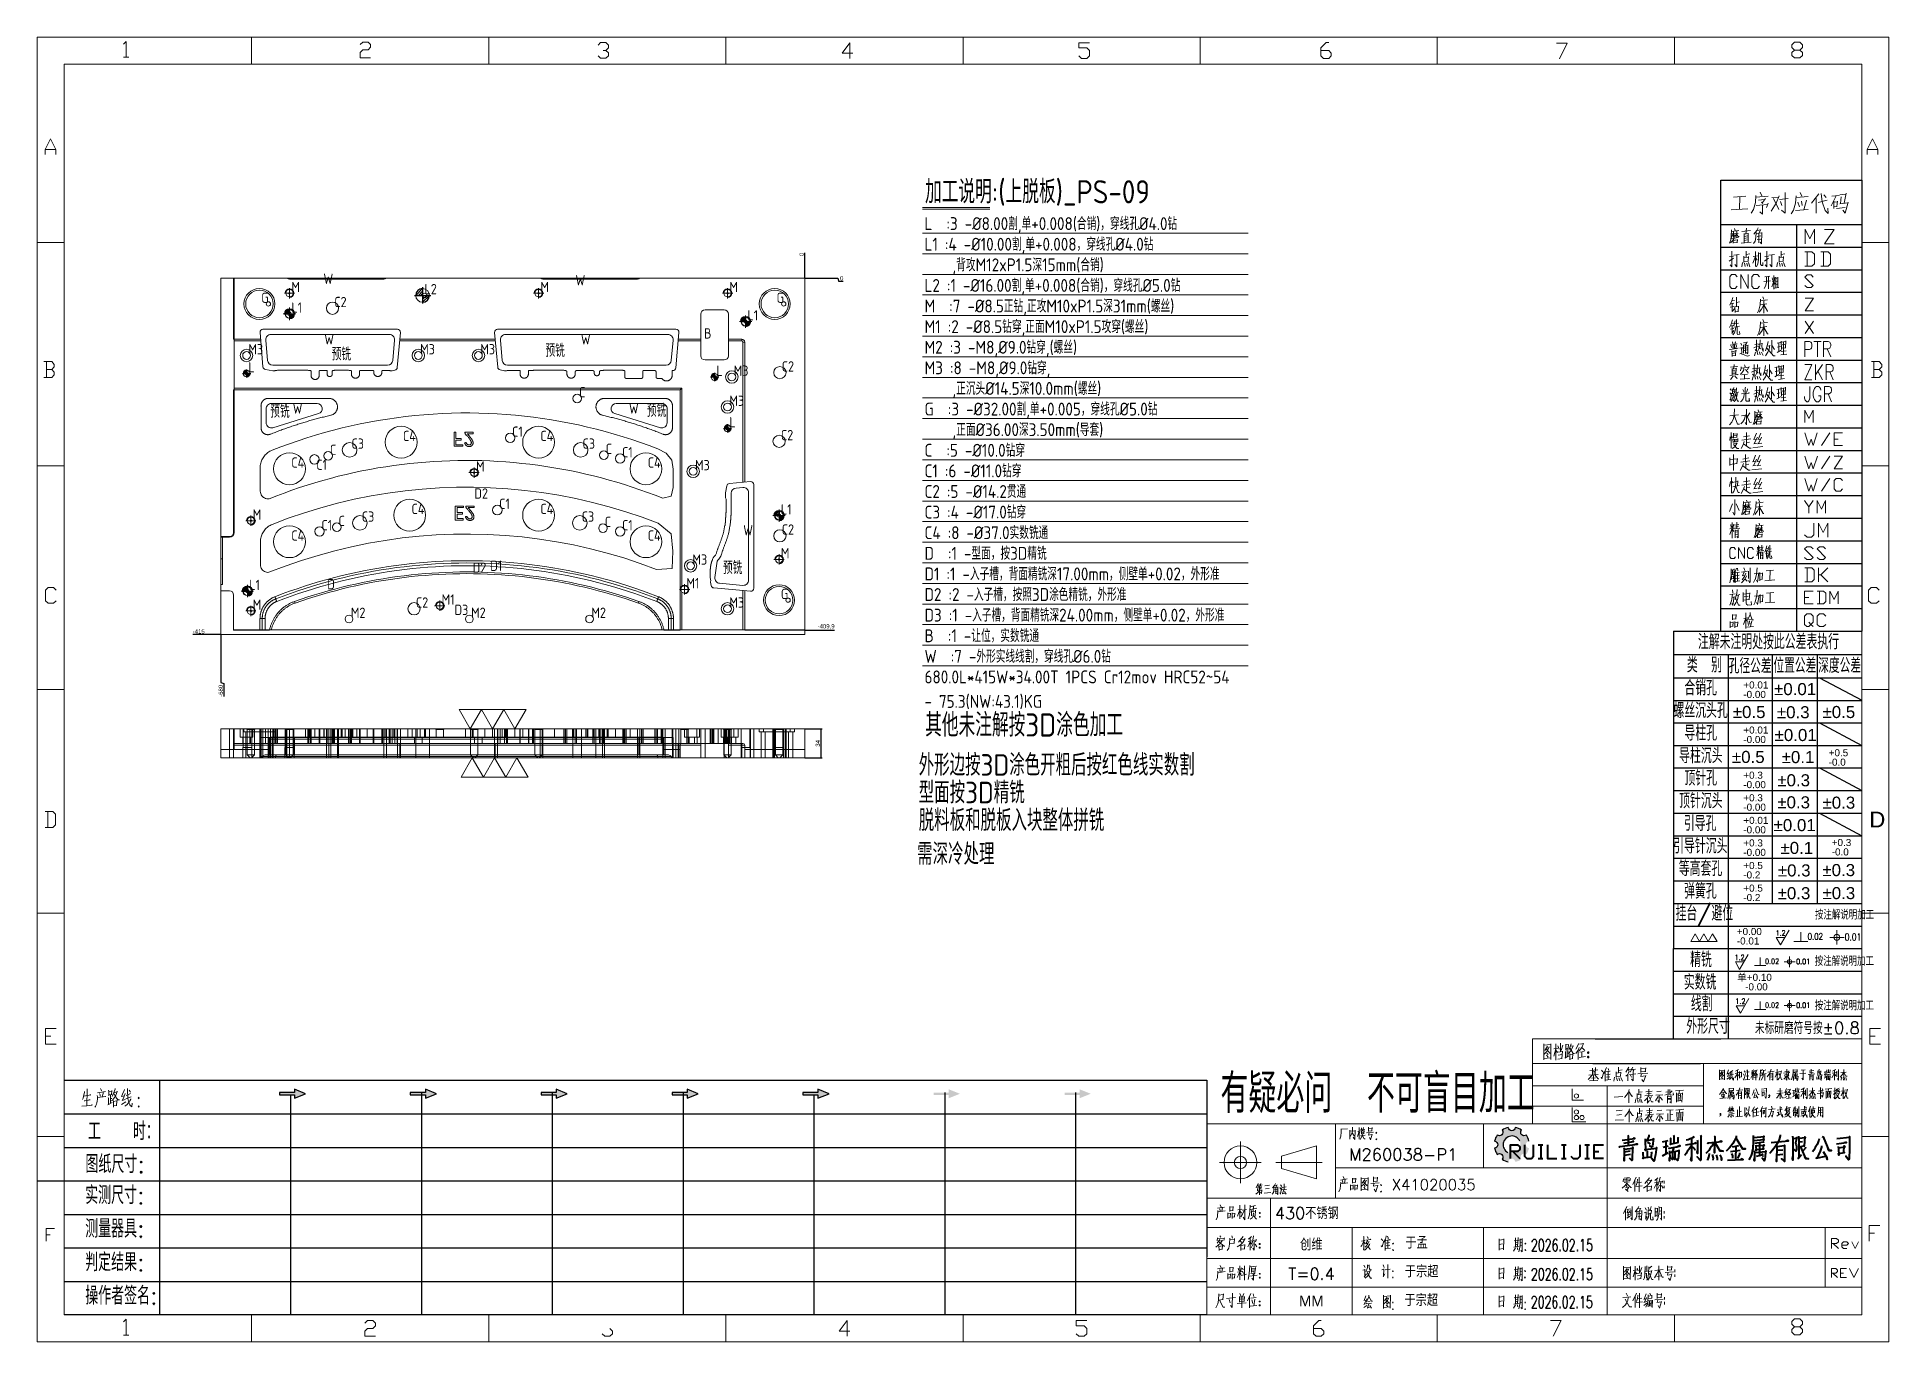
# Model space of a CAD drawing. Header units: millimetres. Extents: x 494 to 18201, y 224 to 11417.
# Drawn here: x 2727 to 4883, y 1895 to 3414 of the extents above; entities that cross this region are included whole.
import ezdxf
from ezdxf.enums import TextEntityAlignment as Align
from ezdxf.lldxf.tags import DXFTag

# ---------------------------------------------------------------- set-up
doc = ezdxf.new("R2010")
doc.units = ezdxf.units.MM
for name, color, linetype in [('DIM', 7, 'Continuous'), ('MATER', 6, 'Continuous'), ('PS', 7, 'Continuous'), ('PS_W', 1, 'Continuous')]:
    doc.layers.add(name, color=color, linetype=linetype)
doc.layers.add('dim_temp', color=161, linetype='Continuous', lineweight=9)
doc.styles.add('chinesef_fs', font='txt.shx', dxfattribs={"bigfont": 'gbcbig.shx'})
doc.styles.add('gbenor', font='gbenor.shx', dxfattribs={"bigfont": 'gbcbig.shx'})
doc.styles.add('gbenor_', font='gbenor.shx', dxfattribs={"bigfont": 'gbcbig'})
doc.styles.get("Standard").update_dxf_attribs({"font": 'arial.ttf'})
doc.styles.add('TXT', font='txt.shx', dxfattribs={"width": 0.8, "bigfont": 'ctxt.shx'})
doc.styles.add('TXT08', font='txt.shx', dxfattribs={"width": 0.8, "bigfont": 'gbcbig.shx'})
tags = doc.linetypes.add('CENTER', pattern='A,22,[0,arial.ttf,S=0,R=0,X=0,Y=0],-8.5,8.5,-8.5', length=47.4).pattern_tags.tags
tags[16:17] = [DXFTag(74, 4), DXFTag(75, 0), DXFTag(340, '0'), DXFTag(46, 0.0), DXFTag(50, 0.0), DXFTag(44, 0.0), DXFTag(45, 0.0)]
tags[14:15] = [DXFTag(74, 4), DXFTag(75, 0), DXFTag(340, '0'), DXFTag(46, 0.0), DXFTag(50, 0.0), DXFTag(44, 0.0), DXFTag(45, 0.0)]
tags[12:13] = [DXFTag(74, 4), DXFTag(75, 0), DXFTag(340, '0'), DXFTag(46, 0.0), DXFTag(50, 0.0), DXFTag(44, 0.0), DXFTag(45, 0.0)]
tags = doc.linetypes.add('DASHED', pattern='A,12.86,[0,arial.ttf,S=0,R=0,X=0,Y=0],-12.86', length=25.72).pattern_tags.tags
tags[12:13] = [DXFTag(74, 4), DXFTag(75, 0), DXFTag(340, '0'), DXFTag(46, 0.0), DXFTag(50, 0.0), DXFTag(44, 0.0), DXFTag(45, 0.0)]
doc.dimstyles.new('通用', dxfattribs={"dimtxt": 5, "dimasz": 0.5, "dimexe": 1.5, "dimexo": 0, "dimgap": 1, "dimtad": 1, "dimtxsty": 'Standard', "dimblk": 'OPEN30', "dimcen": 1.5, "dimclrd": 252, "dimclre": 252, "dimclrt": 4, "dimadec": 1, "dimazin": 3, "dimtfac": 1, "dimtmove": 0, "dimatfit": 3, "dimldrblk": 'OPEN30', "dimarcsym": 0})

msp = doc.modelspace()

# ---------------------------------------------------------------- texts
at = {"layer": 'DIM', "color": 4, "lineweight": 18, "style": 'gbenor'}
for s, height, p in [('加工说明:(上脱板)_PS-09', 27, (3761.10233, 3220.63333)), ('    ,背攻M12xP1.5深15mm(合销)', 15, (3760.55306, 3141.56225)), ('M', 12, (3023.32013, 3117.2496)), ('W', 12, (3060.68702, 3126.8367)), ('L2', 12, (3178.38013, 3114.7796)), ('M', 12, (3313.32013, 3117.2496)), ('W', 12, (3354.13908, 3125.07476)), ('M', 12, (3533.32013, 3117.2496)), ('G', 12, (2988.30113, 3104.7401)), ('L1', 12, (3023.32518, 3093.25212)), ('C2', 12, (3073.36213, 3099.7706)), ('G', 12, (3588.30113, 3104.7401)), ('M  :7 -%%c8.5正钻,正攻M10xP1.5深31mm(螺丝)', 15, (3760.55306, 3093.56225)), ('L1', 12, (3554.32518, 3084.25212)), ('M1 :2 -%%c8.5钻穿,正面M10xP1.5攻穿(螺丝)', 15, (3760.55306, 3069.56225)), ('W', 12, (3061.70213, 3056.2996)), ('W', 12, (3360.40663, 3056.2996)), ('B', 12, (3503.80213, 3063.1831)), ('M2 :3 -M8,%%c9.0钻穿,(螺丝)', 15, (3760.55306, 3045.56225)), ('M3', 12, (2973.36513, 3044.7721)), ('M3', 12, (3173.36513, 3044.7721)), ('M3', 12, (3243.36513, 3044.7721)), ('L', 12, (2973.30013, 3023.7396)), ('L', 12, (3518.30013, 3019.7396)), ('M3', 12, (3538.36513, 3019.7721)), ('C2', 12, (3594.36213, 3024.7706)), ('M3 :8 -M8,%%c9.0钻穿,', 15, (3760.55306, 3021.56225)), ('C', 12, (3358.32013, 2994.7496)), ('    ,正沉头%%c14.5深10.0mm(螺丝)', 15, (3760.55306, 2997.56225)), ('W', 12, (3024.94463, 2975.8181)), ('W', 12, (3416.37813, 2975.8201)), ('M3', 12, (3533.36513, 2984.7721)), ('C4', 12, (3153.30113, 2943.7401)), ('C1', 12, (3280.33013, 2948.7546)), ('C4', 12, (3313.30113, 2943.7401)), ('L', 12, (3533.30013, 2959.7396)), ('C2', 12, (3593.36213, 2944.7706)), ('    ,正面%%C36.00深3.50mm(导套)', 15, (3760.55306, 2949.56225)), ('C', 12, (3068.32013, 2927.7496)), ('C3', 12, (3093.39013, 2934.7846)), ('C3', 12, (3362.39013, 2934.7846)), ('C', 12, (3389.32013, 2928.7496)), ('C1', 12, (3408.33013, 2924.7546)), ('C  :5 -%%c10.0钻穿', 15, (3760.55306, 2925.56225)), ('C4', 12, (3023.30113, 2912.7401)), ('C1', 12, (3052.33013, 2910.2546)), ('M', 12, (3238.32013, 2908.2496)), ('C4', 12, (3438.30113, 2912.7401)), ('M3', 12, (3493.36513, 2909.7721)), ('C1 :6 -%%c11.0钻穿', 15, (3760.55306, 2901.56225)), ('C2 :5 -%%c14.2贯通', 15, (3760.55306, 2877.56225)), ('C4', 12, (3163.30113, 2858.7401)), ('D2', 12, (3236.45063, 2876.7296)), ('C1', 12, (3265.33013, 2864.7546)), ('C4', 12, (3313.30113, 2858.7401)), ('L1', 12, (3593.32518, 2858.25212)), ('C3 :4 -%%c17.0钻穿', 15, (3760.55306, 2853.56225)), ('M', 12, (2978.32013, 2852.2496)), ('C1', 12, (3058.33013, 2839.7546)), ('C', 12, (3078.32013, 2844.7496)), ('C3', 12, (3105.39013, 2849.7846)), ('C3', 12, (3361.39013, 2849.7846)), ('C', 12, (3388.32013, 2843.7496)), ('C1', 12, (3408.33013, 2839.7546)), ('C2', 12, (3594.36213, 2834.7706)), ('C4 :8 -%%c37.0实数铣通', 15, (3760.55306, 2829.56225)), ('C4', 12, (3023.30113, 2827.7401)), ('C4', 12, (3438.30113, 2827.7401)), ('W', 12, (3549.46413, 2833.9591)), ('D1', 12, (3254.97013, 2792.5796)), ('M3', 12, (3490.36513, 2799.7721)), ('M', 12, (3593.32013, 2807.2496)), ('L1', 12, (2974.32518, 2770.25212)), ('D', 12, (3065.20653, 2771.2076)), ('D2', 12, (3234.53163, 2790.3426)), ('M1', 12, (3483.32013, 2772.2496)), ('C2', 12, (3168.36213, 2749.7706)), ('M1', 12, (3198.32013, 2753.2496)), ('M3', 12, (3533.36513, 2749.7721)), ('G', 12, (3593.30113, 2759.7401)), ('M', 12, (2978.32013, 2747.2496)), ('M2', 12, (3092.6622, 2737.82463)), ('D3', 12, (3213.37263, 2741.2094)), ('M2', 12, (3232.6622, 2737.82463)), ('M2', 12, (3372.6622, 2737.82463)), ('680.0L*415W*34.00T 1PCS Cr12mov HRC52~54', 15, (3760.55306, 2661.56225)), ('- 75.3(NW:43.1)KG ', 15, (3760.55306, 2633.06225))]:
    msp.add_text(s, height=height, dxfattribs=at).set_placement(p)
at = {"layer": 'DIM', "color": 1, "lineweight": 18, "style": 'gbenor'}
for s, height, p in [('L  :3 -%%c8.00割,单+0.008(合销)，穿线孔%%c4.0钻', 15, (3760.55306, 3189.56225)), ('L1 :4 -%%c10.00割,单+0.008，穿线孔%%c4.0钻', 15, (3760.55306, 3165.56225)), ('L2 :1 -%%c16.00割,单+0.008(合销)，穿线孔%%c5.0钻', 15, (3760.55306, 3117.56225)), ('G  :3 -%%c32.00割,单+0.005，穿线孔%%c5.0钻', 15, (3760.55306, 2973.56225)), ('W  :7 -外形实线线割，穿线孔%%C6.0钻', 15, (3760.55306, 2685.56225)), ('外形边按3D涂色开粗后按红色线实数割', 25, (3753.83991, 2554.10401))]:
    msp.add_text(s, height=height, dxfattribs=at).set_placement(p)
at = {"layer": 'DIM', "color": 2, "lineweight": 18, "style": 'gbenor'}
for s, height, p in [('D  :1 -型面，按3D精铣', 15, (3760.55306, 2805.56225)), ('D1 :1 -入子槽，背面精铣深17.00mm，侧壁单+0.02，外形准', 15, (3760.55306, 2781.56225)), ('D2 :2 -入子槽，按照3D涂色精铣，外形准', 15, (3760.55306, 2757.56225)), ('D3 :1 -入子槽，背面精铣深24.00mm，侧壁单+0.02，外形准', 15, (3760.55306, 2733.56225)), ('型面按3D精铣', 25, (3753.83991, 2521.95566)), ('脱料板和脱板入块整体拼铣', 25, (3753.83991, 2489.59539))]:
    msp.add_text(s, height=height, dxfattribs=at).set_placement(p)
at = {"layer": 'DIM', "color": 3, "lineweight": 18, "style": 'gbenor'}
for s, height, p in [('B  :1 -让位，实数铣通', 15, (3760.55306, 2709.56225)), ('需深冷处理', 25, (3751.99916, 2450.26389))]:
    msp.add_text(s, height=height, dxfattribs=at).set_placement(p)
at = {"layer": 'DIM', "color": 21, "lineweight": 18, "style": 'gbenor'}
msp.add_text('其他未注解按3D涂色加工', height=27, dxfattribs=at).set_placement((3761.28101, 2599.63333))
at = {"layer": 'PS', "color": 11, "linetype": 'Continuous', "lineweight": 18, "style": 'gbenor'}
for p in [(3070.34394, 3037.59232), (3319.27684, 3041.83123), (2998.80828, 2970.93729), (3437.32919, 2971.90949), (3525.90364, 2788.84564)]:
    msp.add_text('预铣', height=15, dxfattribs=at).set_placement(p)

# ---------------------------------------------------------------- blocks, each defined once
blk = doc.blocks.new('pg_hx_L0')
at = {"color": 230}
for p, q in [((-0.6, 0), (0.6, 0)), ((-0.5, 0), (0, 0.5)), ((-0.3, 0), (0, 0.3)), ((-0.1, 0), (0, 0.1)), ((0, 0.6), (0, -0.6)), ((0.1, 0), (0, -0.1)), ((0.5, 0), (0, -0.5)), ((0.3, 0), (0, -0.3))]:
    blk.add_line(p, q, dxfattribs=at)
for start, end in [(90, 180), (270, 0)]:
    blk.add_arc((0, 0), 0.5, start, end, dxfattribs=at)
blk = doc.blocks.new('pg_hx_LLL0')
blk.add_blockref('pg_hx_L0', (0, 0))
blk = doc.blocks.new('*D25')
at = {"layer": 'Defpoints', "color": 0, "transparency": 16777216}
for p in [(3621.2, 3158.7), (3621.2, 3133.5), (3621.2, 3133.5)]:
    blk.add_point(p, dxfattribs=at)
at = {"layer": 'dim_temp', "color": 252, "lineweight": -2, "transparency": 16777216}
blk.add_line((3621.2, 3133.5), (3621.2, 3162.9), dxfattribs=at)
at = {"layer": 'dim_temp', "color": 4, "lineweight": 18, "transparency": 16777216, "insert": (3617.6, 3161.3), "char_height": 5, "attachment_point": 5, "rotation": 90}
blk.add_mtext('0', dxfattribs=at)
blk = doc.blocks.new('_Open30')
at = {"color": 0, "linetype": 'ByBlock', "lineweight": -2}
for p, q in [((-1, 0.3), (0, 0)), ((0, 0), (-1, -0.3)), ((0, 0), (-1, 0))]:
    blk.add_line(p, q, dxfattribs=at)
blk = doc.blocks.new('*D26')
at = {"layer": 'Defpoints', "color": 0, "transparency": 16777216}
for p in [(3621.2, 3133.5), (3621.2, 3133.5), (3661.6, 3129.9)]:
    blk.add_point(p, dxfattribs=at)
at = {"layer": 'dim_temp', "color": 252, "lineweight": -2, "transparency": 16777216}
for p, q in [((3621.2, 3133.5), (3659.6, 3133.5)), ((3659.6, 3133.5), (3660.6, 3129.9)), ((3660.6, 3129.9), (3665.9, 3129.9))]:
    blk.add_line(p, q, dxfattribs=at)
at = {"layer": 'dim_temp', "color": 4, "lineweight": 18, "transparency": 16777216, "insert": (3664.2, 3133.5), "char_height": 5, "attachment_point": 5}
blk.add_mtext('0', dxfattribs=at)
blk = doc.blocks.new('*D27')
at = {"layer": 'Defpoints', "color": 0, "transparency": 16777216}
for p in [(3621.2, 3133.5), (2941.2, 2718.5), (2944.7, 2660.6)]:
    blk.add_point(p, dxfattribs=at)
at = {"layer": 'dim_temp', "color": 252, "lineweight": -2, "transparency": 16777216}
for p, q in [((2941.2, 2718.5), (2941.2, 2662.6)), ((2941.2, 2662.6), (2944.7, 2661.6)), ((2944.7, 2661.6), (2944.7, 2646.2))]:
    blk.add_line(p, q, dxfattribs=at)
at = {"layer": 'dim_temp', "color": 4, "lineweight": 18, "transparency": 16777216, "insert": (2941.2, 2652.9), "char_height": 5, "attachment_point": 5, "rotation": 90}
blk.add_mtext('-680', dxfattribs=at)
blk = doc.blocks.new('*D28')
at = {"layer": 'Defpoints', "color": 0, "transparency": 16777216}
for p in [(3621.2, 3133.5), (2923.3, 2718.5), (2941.2, 2718.5)]:
    blk.add_point(p, dxfattribs=at)
at = {"layer": 'dim_temp', "color": 252, "lineweight": -2, "transparency": 16777216}
blk.add_line((2941.2, 2718.5), (2908.8, 2718.5), dxfattribs=at)
at = {"layer": 'dim_temp', "color": 4, "lineweight": 18, "transparency": 16777216, "insert": (2915.5, 2722), "char_height": 5, "attachment_point": 5}
blk.add_mtext('-415', dxfattribs=at)
blk = doc.blocks.new('*D29')
at = {"layer": 'Defpoints', "color": 0, "transparency": 16777216}
for p in [(3621.2, 2608.7), (3621.2, 2574.7), (3639.8, 2574.7)]:
    blk.add_point(p, dxfattribs=at)
at = {"layer": 'dim_temp', "color": 252, "lineweight": -2, "transparency": 16777216}
for p, q in [((3621.2, 2608.7), (3641.3, 2608.7)), ((3639.8, 2608.2), (3639.8, 2575.2)), ((3621.2, 2574.7), (3641.3, 2574.7))]:
    blk.add_line(p, q, dxfattribs=at)
at = {"layer": 'dim_temp', "color": 252, "lineweight": -2, "transparency": 16777216, "xscale": 0.5, "yscale": 0.5, "zscale": 0.5}
for p, rotation in [((3639.8, 2608.7), 90), ((3639.8, 2574.7), 270)]:
    blk.add_blockref('_Open30', p, dxfattribs=dict(at, rotation=rotation))
at = {"layer": 'dim_temp', "color": 4, "lineweight": 18, "transparency": 16777216, "insert": (3636.3, 2591.7), "char_height": 5, "attachment_point": 5, "rotation": 90}
blk.add_mtext('34', dxfattribs=at)
blk = doc.blocks.new('*D30')
at = {"layer": 'Defpoints', "color": 0, "transparency": 16777216}
for p in [(3621.2, 3133.5), (3621.2, 2723.6), (3635.4, 2723.6)]:
    blk.add_point(p, dxfattribs=at)
at = {"layer": 'dim_temp', "color": 252, "lineweight": -2, "transparency": 16777216}
blk.add_line((3621.2, 2723.6), (3655.7, 2723.6), dxfattribs=at)
at = {"layer": 'dim_temp', "color": 4, "lineweight": 18, "transparency": 16777216, "insert": (3646, 2727.6), "char_height": 5, "attachment_point": 5}
blk.add_mtext('-409,9', dxfattribs=at)
blk = doc.blocks.new('*u32')
for p, q in [((0, 0), (0, 101.42)), ((0, 101.42), (31.7, 101.42)), ((31.7, 101.42), (31.7, 0)), ((0, 91.46), (31.7, 91.46)), ((16.96, 91.46), (16.96, 0)), ((0, 86.37), (31.7, 86.37)), ((0, 81.29), (31.7, 81.29)), ((0, 76.21), (31.7, 76.21)), ((0, 71.13), (31.7, 71.13)), ((0, 66.05), (31.7, 66.05)), ((0, 60.97), (31.7, 60.97)), ((0, 55.89), (31.7, 55.89)), ((0, 50.81), (31.7, 50.81)), ((0, 45.73), (31.7, 45.73)), ((0, 40.65), (31.7, 40.65)), ((0, 35.57), (31.7, 35.57)), ((0, 30.49), (31.7, 30.49)), ((0, 25.4), (31.7, 25.4)), ((0, 20.32), (31.7, 20.32)), ((0, 15.24), (31.7, 15.24)), ((0, 10.16), (31.7, 10.16)), ((0, 5.08), (31.7, 5.08)), ((0, 0), (31.7, 0))]:
    blk.add_line(p, q)
at = {"color": 92, "lineweight": 18}
for points in [[(2.84, 97.64), (5.63, 97.85)], [(4.27, 97.75), (4.2, 94.87)], [(7.88, 98.01), (7.75, 96.39), (7.34, 94.82), (6.79, 93.98)], [(7.88, 97.59), (10.61, 97.85)], [(7.95, 95.71), (10.48, 95.97)], [(9.79, 97.12), (8.43, 96.96)], [(9.32, 95.81), (9.32, 93.77), (8.77, 94.35)], [(8.84, 98.74), (9.18, 97.9)], [(9.11, 96.49), (9.45, 96.18)], [(10, 97.28), (9.32, 96.39)], [(10.61, 96.23), (10.27, 95.29)], [(13.07, 97.9), (12.45, 96.23), (11.29, 94.45)], [(11.43, 97.54), (12.93, 97.64)], [(11.84, 97.28), (13, 94.87)], [(13.14, 97.07), (15.11, 97.28)], [(13.41, 96.65), (13.68, 95.71)], [(14.43, 98.69), (14.43, 94.03), (13.61, 94.71)], [(16.89, 97.9), (16.75, 96.28), (16.34, 94.71), (15.8, 93.88)], [(16.89, 97.54), (19.62, 97.8)], [(17.3, 96.49), (17.64, 95.45)], [(17.84, 98.69), (18.18, 97.85)], [(18.12, 96.75), (18.25, 95.71)], [(18.66, 94.77), (19.21, 96.96)], [(22, 98.38), (20.37, 96.28)], [(21.39, 97.28), (21.39, 93.98)], [(21.87, 96.39), (23.91, 96.91)], [(22.55, 98.43), (22.75, 96.54)], [(22.75, 96.6), (23.44, 94.61), (24.12, 93.93), (24.05, 95.13)], [(23.16, 98.11), (23.64, 97.54)], [(25.89, 97.9), (24.8, 95.65)], [(24.94, 97.85), (26.57, 98.01)], [(25.35, 96.75), (25.35, 95.03)], [(25.35, 96.49), (26.23, 96.6)], [(26.23, 96.75), (26.03, 95.55)], [(26.71, 98.17), (28.07, 98.32)], [(26.71, 96.13), (28.55, 96.34)], [(27.05, 97.7), (26.85, 96.18)], [(28.62, 96.49), (27.94, 94.03), (27.39, 94.71)], [(28.14, 98.48), (27.73, 96.28)], [(2.29, 94.77), (6.04, 94.98)], [(16.75, 94.61), (19.62, 94.82)], [(26.16, 95.55), (25.35, 95.45)], [(25.96, 95.08), (27.94, 95.29)], [(2.24, 88.03), (1.92, 87.27)], [(2.96, 88.35), (2.56, 87.79), (2.16, 87.31)], [(2.36, 90.23), (2.32, 88.95), (2.24, 87.99)], [(2.84, 89.43), (2.32, 88.55)], [(2.36, 89.91), (4, 90.11)], [(2.4, 88.31), (3.92, 88.51)], [(2.48, 89.35), (3.2, 89.47)], [(2.72, 87.87), (3.68, 87.99)], [(2.72, 87.95), (2.72, 87.23)], [(2.84, 89.79), (2.84, 88.51)], [(2.84, 89.23), (3.12, 88.99)], [(3.04, 90.55), (3.16, 90.15)], [(3.56, 89.39), (3.08, 88.59)], [(3.28, 89.39), (3.88, 89.47)], [(3.56, 89.99), (3.56, 88.63)], [(3.56, 89.35), (3.88, 88.75), (4.12, 88.75)], [(3.64, 87.43), (3.72, 88.11)], [(4.56, 87.23), (6.79, 87.47)], [(4.71, 89.87), (6.63, 90.11)], [(5.19, 89.47), (5.19, 87.31)], [(5.19, 89.31), (6.15, 89.43)], [(5.19, 88.79), (5.99, 88.91)], [(5.19, 88.31), (5.91, 88.43)], [(5.19, 87.87), (5.91, 87.99)], [(5.71, 90.66), (5.59, 89.31)], [(6.15, 89.55), (6.11, 87.39)], [(7.91, 89.63), (7.87, 88.55), (7.71, 87.75), (7.31, 87.19)], [(8.38, 90.7), (8.06, 90.11), (7.43, 89.31)], [(7.91, 89.43), (9.18, 89.59)], [(8.14, 90.11), (8.9, 90.23)], [(8.14, 88.79), (8.94, 88.91)], [(8.94, 88.19), (8.14, 88.07)], [(8.5, 87.31), (8.5, 89.47)], [(8.94, 90.31), (8.54, 89.55)], [(9.18, 89.67), (9.14, 87.15), (8.78, 87.51)], [(18.9, 87.13), (18.9, 90.38), (19.98, 88.21), (21.06, 90.38), (21.06, 87.13)], [(23.32, 90.37), (25.49, 90.37), (23.32, 87.13), (25.49, 87.13)], [(1.86, 83.19), (2.82, 83.87)], [(1.94, 84.23), (2.82, 84.35)], [(2.46, 85.46), (2.46, 81.91), (2.06, 82.39)], [(2.72, 87.31), (3.72, 87.43)], [(2.9, 84.59), (4.13, 84.71)], [(3.54, 84.59), (3.54, 81.91), (3.1, 82.47)], [(5.17, 84.35), (5.17, 82.95)], [(6.17, 84.15), (5.17, 84.03)], [(5.65, 84.07), (5.65, 85.5)], [(5.65, 84.71), (6.49, 84.83)], [(6.13, 83.23), (6.17, 84.23)], [(7.16, 82.75), (7.8, 84.27)], [(8.24, 84.43), (7.24, 84.27)], [(7.8, 82.03), (7.8, 85.42)], [(8.16, 83.47), (7.8, 84.03)], [(8, 81.95), (8.28, 82.63), (8.44, 83.59), (8.44, 85.14)], [(8.92, 84.95), (8.44, 84.87)], [(9.4, 82.91), (9.4, 82.23), (9.08, 82.23), (8.92, 82.55), (8.92, 85.1)], [(9.76, 83.19), (10.71, 83.87)], [(9.84, 84.23), (10.71, 84.35)], [(10.35, 85.46), (10.35, 81.91), (9.96, 82.39)], [(10.79, 84.59), (12.03, 84.71)], [(11.43, 84.59), (11.43, 81.91), (10.99, 82.47)], [(13.07, 84.35), (13.07, 82.95)], [(14.06, 84.15), (13.07, 84.03)], [(13.55, 84.07), (13.55, 85.5)], [(13.55, 84.71), (14.38, 84.83)], [(14.02, 83.23), (14.06, 84.23)], [(18.85, 82.07), (20.47, 82.07), (21.01, 82.61), (21.01, 84.77), (20.47, 85.31), (18.85, 85.31)], [(19.39, 85.31), (19.39, 82.07)], [(22.49, 82.07), (24.11, 82.07), (24.65, 82.61), (24.65, 84.77), (24.11, 85.31), (22.49, 85.31)], [(23.03, 85.31), (23.03, 82.07)], [(3.63, 77.63), (3.22, 77.1), (2.38, 77.1), (1.96, 77.63), (1.96, 79.71), (2.38, 80.23), (3.22, 80.23), (3.63, 79.71)], [(4.47, 77.1), (4.47, 80.23), (6.14, 77.1), (6.14, 80.23)], [(4.85, 82.95), (4.69, 81.95)], [(5.17, 83.11), (6.17, 83.23)], [(5.29, 82.79), (5.45, 82.03)], [(5.81, 82.79), (5.97, 82.07)], [(6.17, 82.91), (6.53, 81.95)], [(8.64, 77.63), (8.22, 77.1), (7.39, 77.1), (6.97, 77.63), (6.97, 79.71), (7.39, 80.23), (8.22, 80.23), (8.64, 79.71)], [(10.27, 79.76), (10.25, 78.45), (10.05, 77.62), (9.75, 77.1)], [(9.83, 79.69), (10.99, 79.83)], [(10.71, 79.76), (10.71, 76.97)], [(11.54, 79.45), (11.68, 78.9)], [(11.87, 79.97), (11.87, 76.9)], [(12.15, 79.52), (11.93, 78.73)], [(12.32, 79.62), (12.32, 77.21)], [(12.32, 79.35), (12.81, 79.45)], [(12.75, 82.95), (12.59, 81.95)], [(12.79, 77.28), (12.81, 79.59)], [(13.07, 83.11), (14.06, 83.23)], [(13.19, 82.79), (13.35, 82.03)], [(13.7, 82.79), (13.86, 82.07)], [(14.06, 82.91), (14.42, 81.95)], [(18.88, 77.74), (19.35, 77.27), (20.29, 77.27), (20.77, 77.74), (18.88, 79.63), (19.35, 80.11), (20.29, 80.11), (20.77, 79.63)], [(2.69, 75.08), (2.45, 74.28), (1.97, 73.33)], [(3.52, 73.01), (3.52, 75.12)], [(9.41, 75.2), (9.61, 74.56)], [(9.67, 78.62), (11.13, 78.8)], [(11.87, 78.62), (11.43, 77.48)], [(11.52, 78.59), (12.23, 78.76)], [(11.87, 78.52), (12.21, 78.04)], [(12.07, 77.14), (13.01, 77.31)], [(12.32, 78.66), (12.65, 78.73)], [(12.32, 77.97), (12.65, 78.04)], [(2.09, 72.89), (2.93, 73.05)], [(2.13, 73.65), (2.89, 73.77)], [(2.45, 74.28), (3.01, 74.4)], [(2.53, 73.69), (2.53, 71.89), (3.01, 72.49)], [(3.13, 72.93), (3.96, 73.05)], [(3.13, 73.05), (3.17, 71.69)], [(3.17, 71.85), (3.96, 71.93)], [(3.52, 73.93), (4.16, 74.04)], [(3.88, 71.93), (3.96, 73.09)], [(8.86, 74.64), (8.78, 73.41), (8.54, 72.21), (8.22, 71.57)], [(10.57, 71.97), (10.45, 71.97), (9.61, 73.41), (9.09, 72.45), (8.58, 71.77)], [(8.86, 74.32), (10.45, 74.52)], [(8.94, 73.41), (10.29, 73.61)], [(9.61, 74.2), (9.61, 71.53)], [(18.92, 74.89), (20.81, 74.89), (18.92, 72.05), (20.81, 72.05)], [(2.57, 70), (2.26, 69.04), (1.94, 68.32)], [(2.14, 67.92), (2.89, 68.08)], [(2.85, 68.72), (2.26, 68.64)], [(2.33, 69.2), (2.89, 69.28)], [(2.45, 66.93), (2.93, 67.6)], [(2.53, 67.08), (2.53, 68.64)], [(3.33, 68.4), (3.21, 67.6), (3.05, 67.12), (2.65, 66.61)], [(4.17, 68.56), (2.89, 68.4)], [(3.17, 69.76), (2.93, 68.68)], [(3.05, 69.12), (3.97, 69.24)], [(3.53, 68.52), (3.53, 70.12)], [(3.61, 68.44), (3.61, 66.85), (3.73, 66.73), (4.21, 66.77), (4.17, 67.4)], [(8.86, 69.56), (8.78, 68.32), (8.54, 67.12), (8.22, 66.49)], [(10.58, 66.89), (10.46, 66.89), (9.62, 68.32), (9.1, 67.36), (8.58, 66.69)], [(8.86, 69.24), (10.46, 69.44)], [(8.94, 68.32), (10.3, 68.52)], [(9.42, 70.12), (9.62, 69.48)], [(9.62, 69.12), (9.62, 66.45)], [(18.91, 66.97), (20.81, 69.69)], [(18.91, 69.69), (20.81, 66.97)], [(1.94, 63.31), (1.99, 63.31), (2.05, 63.31), (3.87, 63.66), (3.77, 63.66), (3.6, 63.58)], [(2.14, 64.39), (2.22, 64.34), (2.24, 64.34), (3.02, 64.45), (3.66, 64.64), (3.58, 64.64), (3.43, 64.56)], [(2.31, 64.07), (2.45, 63.8), (2.48, 63.69)], [(2.43, 63.07), (2.43, 63.04), (2.47, 62.88), (2.5, 62.42), (2.52, 61.79), (2.5, 61.93), (3.17, 62.09), (3.26, 61.9), (3.28, 62.01), (3.3, 62.17), (3.34, 63.23), (3.39, 63.12), (3.34, 63.04), (2.47, 62.85)], [(2.52, 62.42), (3.11, 62.58)], [(2.56, 65.04), (2.69, 64.69), (2.71, 64.47)], [(2.73, 64.42), (2.73, 63.44)], [(3.07, 64.42), (3.05, 63.5)], [(3.22, 65.1), (3.24, 64.96), (3.11, 64.53)], [(3.45, 64.31), (3.47, 64.12), (3.26, 63.55)], [(4.25, 63.61), (4.85, 63.77), (4.8, 63.82), (4.74, 63.66), (4.65, 63.42), (4.63, 63.31), (4.65, 63.17), (4.7, 63.01), (4.72, 62.82), (4.66, 62.55), (4.63, 62.39)], [(4.44, 64.74), (4.65, 64.42), (4.7, 64.23)], [(5.04, 64.37), (5.1, 64.07), (5.1, 62.85), (5.1, 62.5), (5.06, 62.69), (5.1, 62.96)], [(5.06, 64.85), (5.93, 64.99), (5.91, 65.04), (5.57, 64.39), (5.35, 64.61), (5.59, 64.37), (5.63, 64.26)], [(5.1, 64.09), (5.44, 64.15), (5.78, 64.2), (6.1, 64.23), (6.07, 64.34), (6.05, 63.5), (6.03, 62.98), (6.01, 62.55), (5.99, 62.36), (5.76, 62.69)], [(5.25, 63.61), (5.86, 63.74)], [(5.25, 63.12), (5.9, 63.28)], [(5.54, 64.12), (5.54, 63.44), (5.55, 62.79), (5.55, 62.77), (5.55, 62.42), (5.52, 62.6), (5.55, 62.93)], [(7.43, 63.71), (8.35, 64.15)], [(7.79, 62.75), (7.55, 61.95)], [(7.63, 64.46), (8.39, 64.62)], [(8.03, 65.5), (8.03, 63.19), (7.99, 62.95), (7.67, 63.35)], [(8.15, 62.83), (8.31, 62.15)], [(8.79, 65.5), (8.71, 64.19), (8.55, 63.47), (8.23, 62.87)], [(8.47, 64.5), (9.26, 64.66)], [(8.47, 63.99), (8.91, 63.47)], [(8.67, 62.79), (8.83, 62.15)], [(9.15, 62.75), (9.46, 62.03)], [(9.26, 64.74), (9.19, 64.19), (9.23, 63.47), (9.5, 62.91), (9.5, 63.59)], [(10.58, 65.18), (10.38, 64.15), (9.98, 63.07)], [(11.02, 64.35), (10.82, 63.43), (10.54, 62.71), (9.98, 61.91)], [(10.34, 63.67), (11.78, 61.91), (12.18, 61.95)], [(10.38, 64.07), (10.98, 64.19)], [(11.42, 65.42), (11.42, 62.67)], [(11.54, 64.15), (12.06, 63.35)], [(12.61, 64.78), (13.41, 64.94)], [(12.61, 62.67), (13.57, 63.23)], [(12.69, 63.87), (13.37, 64.03)], [(13.01, 62.91), (13.01, 64.86)], [(13.57, 65.22), (13.65, 63.35)], [(13.57, 62.87), (14.65, 63.07)], [(13.61, 65.02), (14.53, 65.14)], [(13.65, 63.63), (14.61, 63.75)], [(13.77, 64.38), (14.37, 64.46)], [(14.09, 65.06), (14.09, 62.27)], [(14.57, 65.26), (14.49, 63.75)], [(18.85, 63.34), (19.88, 63.34), (20.22, 63.51), (20.34, 63.67), (20.45, 64), (20.45, 64.49), (20.34, 64.82), (20.22, 64.98), (19.88, 65.15), (18.85, 65.15), (18.85, 61.71)], [(20.91, 65.15), (22.51, 65.15)], [(21.71, 65.15), (21.71, 61.71)], [(23.09, 63.51), (24.12, 63.51), (24.46, 63.67), (24.58, 63.84), (24.69, 64.16), (24.69, 64.49), (24.58, 64.82), (24.46, 64.98), (24.12, 65.15), (23.09, 65.15), (23.09, 61.71)], [(23.89, 63.51), (24.69, 61.71)], [(2.15, 59.35), (3.72, 59.51), (3.66, 59.54), (3.55, 59.51)], [(2.49, 59.1), (2.51, 58.89), (2.51, 57.53)], [(2.51, 58.94), (3.47, 59.1), (3.41, 59.13), (3.32, 57.61)], [(3.19, 58.7), (2.52, 58.59)], [(2.52, 58.21), (3.17, 58.35)], [(2.96, 59.94), (2.96, 59.81), (2.83, 58.97)], [(4.23, 62.39), (4.38, 62.42), (4.55, 62.39), (4.8, 62.31), (5.04, 62.25), (5.4, 62.09), (5.73, 61.95), (5.97, 61.82), (6.41, 62.01), (5.97, 61.87), (5.76, 61.93)], [(5.18, 59.05), (5.14, 58.78), (4.93, 58.43), (4.7, 58.13), (4.51, 57.91), (4.36, 57.72)], [(4.53, 59.48), (4.53, 59.29), (4.51, 59.1), (4.48, 58.83), (4.42, 58.59), (4.38, 58.54), (4.42, 58.67), (4.46, 58.86), (4.51, 59.13)], [(4.53, 59.16), (6.33, 59.4), (6.26, 59.48), (6.22, 59.32), (5.95, 58.75)], [(5.29, 59.86), (5.42, 59.59), (5.44, 59.46), (5.39, 59.67)], [(5.54, 58.83), (6.03, 58.26), (6.12, 58.02)], [(6.9, 58.23), (7.82, 58.67)], [(7.1, 58.99), (7.86, 59.15)], [(7.48, 59.97), (7.48, 57.65), (7.44, 57.41), (7.13, 57.81)], [(8.24, 59.97), (8.16, 58.65), (8, 57.93), (7.68, 57.33)], [(7.94, 59.03), (8.74, 59.19)], [(7.94, 58.51), (8.38, 57.99)], [(8.74, 59.27), (8.66, 58.71), (8.7, 57.99), (8.98, 57.43), (8.98, 58.11)], [(10.05, 59.71), (9.86, 58.67), (9.46, 57.59)], [(10.49, 58.87), (10.29, 57.95), (10.01, 57.23), (9.46, 56.43)], [(9.86, 58.59), (10.45, 58.71)], [(10.89, 59.95), (10.89, 57.19)], [(11.01, 58.67), (11.53, 57.87)], [(12.09, 59.31), (12.89, 59.47)], [(12.17, 58.39), (12.85, 58.55)], [(12.49, 57.43), (12.49, 59.39)], [(13.05, 59.75), (13.13, 57.87)], [(13.09, 59.55), (14, 59.67)], [(13.25, 58.91), (13.84, 58.99)], [(13.49, 62.11), (14.81, 62.31)], [(13.56, 59.59), (13.56, 56.79)], [(14.04, 59.79), (13.96, 58.27)], [(18.83, 59.94), (20.44, 59.94), (18.83, 56.5), (20.44, 56.5)], [(21.24, 59.94), (21.24, 56.5)], [(22.84, 59.94), (21.24, 57.64)], [(21.81, 58.46), (22.84, 56.5)], [(23.64, 58.3), (24.68, 58.3), (25.02, 58.46), (25.13, 58.63), (25.25, 58.95), (25.25, 59.28), (25.13, 59.61), (25.02, 59.77), (24.68, 59.94), (23.64, 59.94), (23.64, 56.5)], [(1.99, 57.51), (3.89, 57.7), (3.83, 57.72), (3.7, 57.67)], [(2.07, 54.48), (2.22, 54.29), (2.3, 54.24), (2.31, 54.1)], [(2.73, 57.37), (2.71, 57.26), (2.69, 57.24), (2.47, 56.96), (2.3, 56.77), (2.11, 56.59)], [(3.17, 57.99), (2.51, 57.89)], [(2.54, 54.46), (2.6, 54.27), (2.6, 53.83), (2.6, 53.34), (2.6, 53.48), (3.11, 53.59), (3.07, 53.59), (3.17, 54.4), (3.19, 54.32), (2.62, 54.21)], [(2.88, 54.83), (2.88, 54.75), (2.77, 54.27)], [(3.13, 57.34), (3.32, 57.13), (3.47, 56.99), (3.57, 56.86), (3.62, 56.72)], [(3.51, 54.73), (3.53, 54.59), (3.51, 54.48), (3.41, 53.81), (3.34, 53.48), (3.28, 53.21), (3.22, 53.02), (3.2, 52.94)], [(4.32, 56.64), (6.39, 56.8), (6.3, 56.83), (5.97, 56.77)], [(4.7, 57.67), (5.94, 57.83)], [(4.95, 54.37), (5.1, 54.05), (5.12, 53.91), (5.14, 53.75)], [(5.29, 57.72), (5.33, 57.53), (5.33, 56.75)], [(5.46, 54.86), (5.52, 54.73), (5.5, 54.78), (5.48, 54.67), (5.46, 53.45)], [(5.97, 54.48), (5.97, 54.32), (5.71, 53.64)], [(7.26, 57.27), (7.02, 56.47)], [(7.59, 54.04), (8.35, 54.2)], [(7.62, 57.35), (7.78, 56.67)], [(7.99, 55.08), (7.99, 52.76), (7.95, 52.53), (7.63, 52.92)], [(8.14, 57.31), (8.3, 56.67)], [(8.75, 55.08), (8.67, 53.76), (8.51, 53.04), (8.19, 52.45)], [(8.43, 54.08), (9.22, 54.24)], [(8.62, 57.27), (8.94, 56.55)], [(9.22, 54.32), (9.14, 53.76), (9.18, 53.04), (9.46, 52.49), (9.46, 53.16)], [(9.82, 58.19), (11.25, 56.43), (11.65, 56.47)], [(10.54, 54.76), (10.34, 53.72), (9.94, 52.64)], [(11.38, 55), (11.38, 52.25)], [(12.09, 57.19), (13.05, 57.75)], [(12.57, 54.36), (13.37, 54.52)], [(12.97, 56.63), (14.28, 56.83)], [(12.97, 52.49), (12.97, 54.44)], [(13.05, 57.39), (14.12, 57.59)], [(13.13, 58.15), (14.08, 58.27)], [(13.53, 54.8), (13.61, 52.92)], [(13.57, 54.6), (14.49, 54.72)], [(14.05, 54.64), (14.05, 51.85)], [(14.53, 54.84), (14.45, 53.32)], [(19.97, 55.04), (19.97, 52.42), (19.85, 51.93), (19.74, 51.76), (19.51, 51.6), (19.28, 51.6), (19.05, 51.76), (18.93, 51.93), (18.82, 52.42), (18.82, 52.75)], [(22.49, 54.22), (22.37, 54.55), (22.14, 54.88), (21.91, 55.04), (21.46, 55.04), (21.23, 54.88), (21, 54.55), (20.88, 54.22), (20.77, 53.73), (20.77, 52.91), (20.88, 52.42), (21, 52.09), (21.23, 51.76), (21.46, 51.6), (21.91, 51.6), (22.14, 51.76), (22.37, 52.09), (22.49, 52.42), (22.49, 52.91), (21.91, 52.91)], [(23.29, 53.4), (24.32, 53.4), (24.66, 53.57), (24.78, 53.73), (24.89, 54.06), (24.89, 54.38), (24.78, 54.71), (24.66, 54.88), (24.32, 55.04), (23.29, 55.04), (23.29, 51.6)], [(24.45, 58.3), (25.25, 56.5)], [(1.97, 52.18), (2.14, 51.91), (2.39, 53.53)], [(1.99, 53.59), (2.12, 53.45), (2.16, 53.37), (2.18, 53.29)], [(2.73, 52.99), (2.75, 52.86), (2.73, 52.86), (2.64, 52.48), (2.52, 52.15), (2.39, 51.91), (2.3, 51.75), (2.2, 51.64)], [(2.45, 52.97), (3.11, 53.13)], [(2.62, 53.86), (2.96, 53.94)], [(2.69, 52.61), (2.73, 52.61), (3.09, 52.72), (3.05, 52.78), (3, 52.51), (2.94, 52.18), (2.9, 51.99), (2.84, 51.88), (2.81, 51.83), (2.66, 52.02), (2.83, 51.85)], [(2.81, 53.34), (2.84, 53.24), (2.83, 53.07)], [(3.66, 53.59), (3.68, 53.51), (3.64, 53.16), (3.58, 52.88), (3.51, 52.61), (3.43, 52.37), (3.34, 52.13), (3.2, 51.88), (3.07, 51.69), (2.94, 51.58)], [(3.32, 53.26), (3.49, 52.48), (3.72, 51.75), (4.02, 51.69), (3.72, 51.8), (3.64, 51.99)], [(3.39, 53.59), (3.94, 53.75), (3.87, 53.78), (3.72, 53.7)], [(5.25, 53.4), (5.25, 53.29), (5.14, 52.69), (5.02, 52.32), (4.91, 52.1), (4.78, 51.91), (4.65, 51.75), (4.42, 51.56)], [(4.61, 53.4), (6.33, 53.51), (6.26, 53.56), (6.09, 53.51)], [(5.59, 53.37), (5.59, 53.13), (5.59, 52.1), (5.61, 51.85), (5.67, 51.77), (5.78, 51.72), (5.91, 51.69), (6.14, 51.72), (6.39, 51.75), (6.33, 52.37), (6.35, 51.75)], [(7.39, 53.28), (8.31, 53.72)], [(7.75, 52.33), (7.51, 51.53)], [(8.11, 52.41), (8.27, 51.73)], [(8.43, 53.56), (8.87, 53.04)], [(8.63, 52.37), (8.79, 51.73)], [(9.1, 52.33), (9.42, 51.61)], [(10.98, 53.92), (10.78, 53), (10.5, 52.29), (9.94, 51.49)], [(10.3, 53.24), (11.74, 51.49), (12.14, 51.53)], [(10.34, 53.64), (10.94, 53.76)], [(11.5, 53.72), (12.02, 52.92)], [(12.57, 52.25), (13.53, 52.8)], [(12.65, 53.44), (13.33, 53.6)], [(13.45, 51.69), (14.77, 51.89)], [(13.53, 52.45), (14.61, 52.64)], [(13.61, 53.2), (14.57, 53.32)], [(13.73, 53.96), (14.33, 54.04)], [(24.09, 53.4), (24.89, 51.6)], [(3.03, 49.97), (2.95, 48.54), (2.79, 47.82), (2.47, 47.02), (1.95, 46.38)], [(3.98, 48.66), (2.03, 48.42)], [(2.99, 48.54), (3.7, 46.54), (4.18, 46.54)], [(5.54, 48.66), (5.26, 47.7), (4.9, 47.1), (4.5, 46.62)], [(4.62, 48.42), (5.5, 48.54)], [(5.74, 49.89), (5.74, 46.38), (5.42, 46.94)], [(5.74, 48.66), (6.5, 46.94), (6.85, 46.98)], [(6.5, 49.1), (5.94, 48.26)], [(7.53, 47.26), (7.21, 46.5)], [(8.25, 47.58), (7.85, 47.02), (7.45, 46.54)], [(7.65, 49.46), (7.61, 48.18), (7.53, 47.22)], [(8.13, 48.66), (7.61, 47.78)], [(7.65, 49.14), (9.29, 49.34)], [(7.69, 47.54), (9.21, 47.74)], [(7.77, 48.58), (8.49, 48.7)], [(8.01, 47.1), (8.97, 47.22)], [(8.01, 47.18), (8.01, 46.46)], [(8.01, 46.54), (9.01, 46.66)], [(8.13, 49.02), (8.13, 47.74)], [(8.13, 48.46), (8.41, 48.22)], [(8.33, 49.77), (8.45, 49.38)], [(8.85, 48.62), (8.37, 47.82)], [(8.57, 48.62), (9.17, 48.7)], [(8.85, 49.22), (8.85, 47.86)], [(8.85, 48.58), (9.17, 47.98), (9.41, 47.98)], [(8.93, 46.66), (9.01, 47.34)], [(18.83, 46.89), (18.83, 49.73), (19.77, 47.84), (20.72, 49.73), (20.72, 46.89)], [(2.05, 43.73), (1.97, 42.85)], [(2.33, 44.64), (2.33, 41.13)], [(2.33, 43.89), (2.61, 43.49)], [(3.61, 42.37), (3.09, 41.45), (2.53, 41.05)], [(2.73, 42.45), (2.69, 43.21)], [(2.69, 43.09), (3.77, 43.21)], [(3.81, 42.65), (2.73, 42.53)], [(2.85, 44.52), (2.85, 43.41)], [(2.85, 44.28), (3.61, 44.36)], [(2.85, 43.89), (3.41, 43.97)], [(3.65, 43.61), (2.85, 43.53)], [(2.85, 42.21), (3.57, 42.29)], [(2.85, 41.97), (3.65, 41.09), (4.05, 41.09)], [(3.05, 42.61), (3.05, 43.13)], [(3.41, 43.13), (3.37, 42.65)], [(3.65, 44.44), (3.57, 43.61)], [(3.81, 43.29), (3.77, 42.65)], [(5.25, 42.65), (4.97, 41.93), (4.53, 41.09)], [(4.69, 42.97), (6.72, 43.25)], [(5.09, 43.69), (6.44, 43.93)], [(5.09, 42.13), (6.4, 41.17), (6.76, 41.17)], [(5.72, 44.68), (5.72, 43.13)], [(5.76, 43.05), (5.76, 41.69)], [(5.76, 42.41), (6.44, 42.53)], [(7.32, 43.09), (7.96, 43.21)], [(7.36, 42.13), (8.12, 42.25)], [(8, 44.52), (7.4, 43.13)], [(8.2, 43.65), (7.48, 42.17)], [(8.28, 43.09), (8.91, 43.21)], [(8.32, 42.13), (9.19, 42.29)], [(8.95, 44.52), (8.36, 43.13)], [(9.15, 43.61), (8.44, 42.17)], [(18.83, 44.58), (19.77, 41.74), (20.25, 43.16), (20.72, 41.74), (21.67, 44.58)], [(22.61, 41.74), (24.5, 44.58)], [(27.34, 41.74), (25.45, 41.74), (25.45, 44.58), (27.34, 44.58)], [(25.45, 43.16), (26.39, 43.16)], [(1.98, 38.98), (1.98, 37.23)], [(1.98, 38.58), (3.66, 38.78)], [(3.66, 37.67), (1.98, 37.47)], [(2.82, 39.7), (2.82, 36.15)], [(3.7, 38.86), (3.58, 37.67)], [(5.05, 37.67), (4.77, 36.95), (4.33, 36.11)], [(4.49, 37.99), (6.53, 38.27)], [(4.89, 38.7), (6.25, 38.94)], [(5.53, 39.7), (5.53, 38.15)], [(5.57, 38.07), (5.57, 36.71)], [(5.57, 37.43), (6.25, 37.55)], [(7.13, 38.11), (7.76, 38.23)], [(7.16, 41.25), (9.39, 41.49)], [(7.8, 39.54), (7.21, 38.15)], [(8, 38.66), (7.29, 37.19)], [(8.08, 38.11), (8.72, 38.23)], [(8.76, 39.54), (8.16, 38.15)], [(8.96, 38.62), (8.24, 37.19)], [(18.84, 39.37), (19.79, 36.53), (20.26, 37.95), (20.73, 36.53), (21.68, 39.37)], [(22.63, 36.53), (24.52, 39.37)], [(25.46, 39.37), (27.35, 39.37), (25.46, 36.53), (27.35, 36.53)], [(2.15, 33.64), (1.95, 32.56)], [(2.39, 34.56), (2.39, 31.05)], [(2.75, 33.36), (2.39, 33.72)], [(3.35, 34.6), (3.31, 33.28), (3.19, 32.32), (2.87, 31.37), (2.63, 31.05)], [(3.82, 33.68), (2.91, 33.52)], [(3.7, 32.64), (3.82, 33.8)], [(4.89, 37.15), (6.21, 36.19), (6.57, 36.19)], [(5.1, 33.56), (6.46, 33.8)], [(5.74, 34.56), (5.74, 33)], [(6.97, 36.27), (9.2, 36.51)], [(7.17, 37.15), (7.92, 37.27)], [(8.01, 34.4), (7.41, 33)], [(8.21, 33.52), (7.49, 32.05)], [(8.12, 37.15), (9, 37.31)], [(8.97, 34.4), (8.37, 33)], [(9.17, 33.48), (8.45, 32.05)], [(18.83, 34.35), (19.78, 31.51), (20.25, 32.93), (20.72, 31.51), (21.67, 34.35)], [(22.61, 31.51), (24.5, 34.35)], [(27.34, 31.99), (26.87, 31.51), (25.92, 31.51), (25.45, 31.99), (25.45, 33.88), (25.92, 34.35), (26.87, 34.35), (27.34, 33.88)], [(2.67, 32.44), (4.1, 32.72)], [(3.11, 29.59), (3.11, 26.48), (3.07, 26.08), (2.67, 26.72)], [(3.35, 32.56), (3.9, 31.17), (4.14, 31.17)], [(5.26, 32.52), (4.98, 31.81), (4.54, 30.97)], [(4.7, 32.84), (6.73, 33.12)], [(5.06, 29.16), (5.02, 27.88), (4.94, 26.92)], [(5.1, 32.01), (6.42, 31.05), (6.77, 31.05)], [(5.74, 29.47), (5.86, 29.08)], [(5.78, 32.92), (5.78, 31.57)], [(5.78, 32.28), (6.46, 32.4)], [(7.17, 31.13), (9.41, 31.37)], [(7.33, 32.96), (7.97, 33.08)], [(7.37, 32.01), (8.13, 32.12)], [(8.29, 32.96), (8.93, 33.08)], [(8.33, 32.01), (9.21, 32.16)], [(8.45, 29.67), (8.65, 29.04)], [(18.81, 29.34), (19.76, 27.92), (19.76, 26.5)], [(19.76, 27.92), (20.7, 29.34)], [(21.65, 26.5), (21.65, 29.34), (22.59, 27.45), (23.54, 29.34), (23.54, 26.5)], [(2.63, 28.64), (1.95, 26.92)], [(3.43, 28.64), (4.11, 27.16)], [(4.94, 26.96), (4.63, 26.2)], [(5.66, 27.28), (5.26, 26.72), (4.86, 26.24)], [(5.54, 28.36), (5.02, 27.48)], [(5.06, 28.84), (6.7, 29.04)], [(5.1, 27.24), (6.62, 27.44)], [(5.18, 28.28), (5.9, 28.4)], [(5.42, 26.8), (6.38, 26.92)], [(5.42, 26.88), (5.42, 26.16)], [(5.42, 26.24), (6.42, 26.36)], [(5.54, 28.72), (5.54, 27.44)], [(5.54, 28.16), (5.82, 27.92)], [(6.26, 28.32), (5.78, 27.52)], [(5.98, 28.32), (6.58, 28.4)], [(6.26, 28.92), (6.26, 27.56)], [(6.26, 28.28), (6.58, 27.68), (6.82, 27.68)], [(6.34, 26.36), (6.42, 27.04)], [(7.9, 29.12), (7.82, 27.88), (7.58, 26.68), (7.26, 26.04)], [(9.61, 26.44), (9.49, 26.44), (8.65, 27.88), (8.14, 26.92), (7.62, 26.24)], [(7.9, 28.8), (9.49, 29)], [(7.98, 27.88), (9.33, 28.08)], [(8.65, 28.68), (8.65, 26)], [(1.97, 22.97), (2.93, 23.17)], [(2.45, 22.97), (1.97, 21.74)], [(2.21, 23.97), (2.29, 23.33)], [(2.53, 24.45), (2.53, 20.9)], [(2.61, 22.86), (2.89, 22.42)], [(2.89, 24.05), (2.65, 23.21)], [(2.93, 22.97), (4.21, 23.17)], [(3.01, 23.81), (4.05, 24.01)], [(3.13, 23.41), (3.97, 23.57)], [(3.17, 22.74), (3.17, 20.94)], [(3.17, 22.58), (3.89, 22.7)], [(3.17, 22.22), (3.73, 22.3)], [(3.17, 21.74), (3.73, 21.82)], [(3.57, 24.49), (3.57, 23.13)], [(3.89, 22.82), (3.89, 20.94), (3.57, 21.26)], [(7.77, 21.78), (7.45, 21.02)], [(8.48, 22.1), (8.09, 21.54), (7.69, 21.06)], [(7.89, 23.97), (7.85, 22.7), (7.77, 21.74)], [(8.36, 23.17), (7.85, 22.3)], [(7.89, 23.65), (9.52, 23.85)], [(7.93, 22.06), (9.44, 22.26)], [(8.01, 23.09), (8.72, 23.21)], [(8.24, 21.62), (9.2, 21.74)], [(8.24, 21.7), (8.24, 20.98)], [(8.24, 21.06), (9.24, 21.18)], [(8.36, 23.53), (8.36, 22.26)], [(8.36, 22.97), (8.64, 22.74)], [(8.56, 24.29), (8.68, 23.89)], [(9.08, 23.13), (8.6, 22.34)], [(8.8, 23.13), (9.4, 23.21)], [(9.08, 23.73), (9.08, 22.38)], [(9.08, 23.09), (9.4, 22.5), (9.64, 22.5)], [(9.16, 21.18), (9.24, 21.86)], [(18.82, 21.65), (19.35, 21.13), (20.39, 21.13), (20.91, 21.65), (20.91, 24.26)], [(21.95, 21.13), (21.95, 24.26), (22.99, 22.18), (24.04, 24.26), (24.04, 21.13)], [(3.3, 16.72), (2.97, 16.3), (2.3, 16.3), (1.97, 16.72), (1.97, 18.39), (2.3, 18.81), (2.97, 18.81), (3.3, 18.39)], [(3.97, 16.3), (3.97, 18.81), (5.3, 16.3), (5.3, 18.81)], [(7.31, 16.72), (6.97, 16.3), (6.31, 16.3), (5.97, 16.72), (5.97, 18.39), (6.31, 18.81), (6.97, 18.81), (7.31, 18.39)], [(8.06, 17.98), (8.73, 18.16)], [(8.4, 17.98), (8.06, 16.91)], [(8.23, 18.85), (8.28, 18.3)], [(8.45, 19.26), (8.45, 16.19)], [(8.51, 17.88), (8.7, 17.5)], [(8.7, 18.92), (8.53, 18.19)], [(8.73, 17.98), (9.61, 18.16)], [(8.78, 18.71), (9.5, 18.88)], [(8.86, 18.36), (9.44, 18.5)], [(8.89, 17.78), (8.89, 16.22)], [(8.89, 17.64), (9.39, 17.74)], [(8.89, 17.33), (9.28, 17.4)], [(8.89, 16.91), (9.28, 16.98)], [(9.17, 19.3), (9.17, 18.12)], [(9.39, 17.85), (9.39, 16.22), (9.17, 16.5)], [(10.3, 19.19), (10.08, 18.36), (9.86, 17.74)], [(10, 17.4), (10.52, 17.54)], [(10.49, 18.09), (10.08, 18.02)], [(10.13, 18.5), (10.52, 18.57)], [(10.22, 16.53), (10.55, 17.12)], [(10.27, 16.67), (10.27, 18.02)], [(10.82, 17.81), (10.74, 17.12), (10.63, 16.71), (10.35, 16.26)], [(11.4, 17.95), (10.52, 17.81)], [(10.71, 18.99), (10.55, 18.05)], [(10.63, 18.43), (11.27, 18.54)], [(10.96, 17.92), (10.96, 19.3)], [(11.02, 17.85), (11.02, 16.47), (11.1, 16.36), (11.43, 16.4), (11.4, 16.95)], [(18.82, 16.58), (19.29, 16.11), (20.23, 16.11), (20.71, 16.58), (18.82, 18.48), (19.29, 18.95), (20.23, 18.95), (20.71, 18.48)], [(21.65, 16.58), (22.13, 16.11), (23.07, 16.11), (23.54, 16.58), (21.65, 18.48), (22.13, 18.95), (23.07, 18.95), (23.54, 18.48)], [(2.27, 14.01), (2.27, 12.54), (2.15, 11.58), (1.99, 10.82)], [(2.27, 13.73), (2.99, 13.85)], [(2.91, 13.25), (2.31, 13.13)], [(2.39, 12.66), (2.87, 12.74)], [(2.63, 13.77), (2.63, 12.7)], [(2.99, 13.97), (2.99, 10.98), (2.75, 11.38)], [(3.46, 14.13), (3.03, 12.93)], [(3.22, 13.49), (3.22, 10.82)], [(3.3, 13.13), (4.14, 13.25)], [(3.38, 12.46), (4.06, 12.58)], [(3.7, 14.13), (3.82, 13.53)], [(3.74, 13.17), (3.74, 11.26)], [(4.62, 13.29), (5.94, 13.49)], [(5.62, 13.01), (5.26, 12.26), (4.74, 11.54)], [(4.78, 12.42), (5.34, 12.54)], [(5.3, 13.37), (4.86, 12.46)], [(5.18, 14.21), (5.34, 13.61)], [(6.57, 14.25), (6.57, 11.14), (6.53, 10.82), (6.18, 11.38)], [(6.18, 13.49), (6.18, 11.86)], [(7.49, 12.86), (8.49, 12.97)], [(7.97, 12.82), (7.69, 11.54)], [(8.53, 13.09), (8.21, 10.98), (7.97, 11.46)], [(8.13, 14.21), (8.01, 12.78)], [(8.77, 13.21), (8.77, 11.3)], [(8.77, 12.93), (9.33, 13.01)], [(9.37, 13.13), (9.29, 11.7)], [(10.2, 13.53), (11.84, 13.69)], [(11.04, 13.61), (11, 11.42)], [(18.84, 11.08), (20.41, 11.08), (20.93, 11.6), (20.93, 13.69), (20.41, 14.21), (18.84, 14.21)], [(19.37, 14.21), (19.37, 11.08)], [(21.97, 11.08), (21.97, 14.21)], [(24.06, 14.21), (22.49, 12.65), (21.97, 12.65)], [(22.49, 12.65), (24.06, 11.08)], [(2.03, 8.24), (3.22, 8.4)], [(2.39, 12.42), (2.39, 11.58)], [(2.39, 12.26), (2.83, 12.34)], [(2.87, 11.82), (2.39, 11.74)], [(2.59, 9.28), (2.7, 8.64)], [(2.83, 12.42), (2.79, 11.82)], [(3.62, 9.32), (3.54, 8.48), (3.38, 7.76), (3.18, 7.13)], [(3.27, 11.18), (4.22, 11.3)], [(3.38, 11.86), (4.06, 11.94)], [(5.74, 12.46), (5.42, 11.74), (4.62, 10.86)], [(4.98, 8.68), (4.98, 6.61)], [(4.98, 8.32), (6.49, 8.48)], [(5.42, 11.7), (5.86, 11.22)], [(5.7, 9.32), (5.7, 6.25), (5.74, 6.09), (5.82, 5.97), (6.01, 5.85), (6.89, 5.89), (6.77, 6.69)], [(6.53, 8.6), (6.33, 7.09)], [(7.65, 11.54), (7.33, 10.94)], [(8.17, 9.2), (8.05, 7.76)], [(9.37, 11.7), (8.77, 11.62)], [(9.88, 11.34), (12.08, 11.5)], [(10.24, 8.52), (11.88, 8.68)], [(11.08, 8.6), (11.04, 6.41)], [(20.71, 6.16), (18.82, 6.16), (18.82, 9), (20.71, 9)], [(21.66, 6.16), (23.08, 6.16), (23.55, 6.63), (23.55, 8.53), (23.08, 9), (21.66, 9)], [(22.13, 9), (22.13, 6.16)], [(24.49, 6.16), (24.49, 9), (25.44, 7.11), (26.38, 9), (26.38, 6.16)], [(2.59, 8.32), (2.47, 7.29), (2.35, 6.81), (1.99, 5.81)], [(2.94, 7.76), (2.82, 6.81), (2.66, 5.85), (2.43, 6.17)], [(2.51, 7.57), (2.94, 7.65)], [(3.94, 8.12), (3.7, 7.05), (3.38, 6.33), (2.94, 5.73)], [(3.3, 7.49), (3.94, 5.85), (4.3, 5.85)], [(3.46, 8.04), (4.26, 8.2)], [(6.41, 7.09), (4.98, 6.93)], [(5.22, 7.68), (6.13, 7.8)], [(7.69, 6.53), (7.37, 5.93)], [(7.53, 7.84), (8.53, 7.96)], [(8.01, 7.8), (7.73, 6.53)], [(8.57, 8.08), (8.25, 5.97), (8.01, 6.45)], [(8.81, 8.2), (8.81, 6.29)], [(8.81, 7.92), (9.36, 8)], [(9.4, 6.69), (8.81, 6.61)], [(9.4, 8.12), (9.32, 6.69)], [(9.92, 6.33), (12.12, 6.49)], [(18.82, 7.58), (19.77, 7.58)], [(2.08, 0.76), (2.04, 2.12)], [(2.08, 1.92), (2.72, 2)], [(2.08, 1), (2.76, 1.08)], [(2.56, 3.76), (2.56, 2.52)], [(2.56, 3.56), (3.36, 3.64)], [(2.56, 2.68), (3.4, 2.76)], [(2.72, 2.08), (2.68, 1.08)], [(3.12, 2.12), (3.12, 0.76)], [(3.76, 2), (3.16, 1.92)], [(3.16, 1.04), (3.8, 1.12)], [(3.32, 2.76), (3.4, 3.76)], [(3.72, 1.12), (3.8, 2.08)], [(5.6, 2.92), (5.04, 1.48)], [(5.12, 2.84), (6.08, 3)], [(5.6, 4.12), (5.6, 0.56)], [(5.6, 2.72), (5.92, 2.2)], [(5.84, 0.88), (7.35, 1.04)], [(6.56, 3.76), (6, 2.44)], [(6.04, 2.12), (6.16, 1.28)], [(6.24, 2.6), (6.8, 2.68)], [(6.4, 2.28), (6.48, 1.56)], [(6.56, 4.16), (6.56, 3.8), (7.03, 2.56), (7.35, 2.56)], [(6.91, 2.32), (6.64, 1)], [(19.77, 1.97), (20.24, 1.5), (19.77, 1.03), (19.3, 1.03), (18.82, 1.5), (18.82, 3.39), (19.3, 3.87), (20.24, 3.87), (20.71, 3.39), (20.71, 1.97), (20.24, 1.5), (20.71, 1.03)], [(23.55, 1.5), (23.08, 1.03), (22.13, 1.03), (21.66, 1.5), (21.66, 3.39), (22.13, 3.87), (23.08, 3.87), (23.55, 3.39)]]:
    blk.add_lwpolyline(points, dxfattribs=at)
blk = doc.blocks.new('U9')
for points in [[(-1468.2, -974.4), (-1468.2, -977.5), (-1458, -973.4), (-1468.2, -969.3), (-1468.2, -972.3), (-1482.1, -972.3), (-1482.1, -974.4)], [(-1347.7, -974.4), (-1347.7, -977.5), (-1337.5, -973.4), (-1347.7, -969.3), (-1347.7, -972.3), (-1361.6, -972.3), (-1361.6, -974.4)], [(-1227.2, -974.4), (-1227.2, -977.5), (-1217, -973.4), (-1227.2, -969.3), (-1227.2, -972.3), (-1241.1, -972.3), (-1241.1, -974.4)], [(-1106.7, -974.4), (-1106.7, -977.5), (-1096.5, -973.4), (-1106.7, -969.3), (-1106.7, -972.3), (-1120.6, -972.3), (-1120.6, -974.4)], [(-986.2, -974.4), (-986.2, -977.5), (-976, -973.4), (-986.2, -969.3), (-986.2, -972.3), (-1000.1, -972.3), (-1000.1, -974.4)], [(-865.7, -974.4), (-865.7, -977.5), (-855.5, -973.4), (-865.7, -969.3), (-865.7, -972.3), (-879.6, -972.3), (-879.6, -974.4)], [(-745.2, -974.4), (-745.2, -977.5), (-735, -973.4), (-745.2, -969.3), (-745.2, -972.3), (-759.1, -972.3), (-759.1, -974.4)]]:
    blk.add_hatch(color=3).paths.add_polyline_path(points)
at = {"layer": 'MATER', "linetype": 'Continuous'}
h = blk.add_hatch(color=92, dxfattribs=at)
h.paths.add_polyline_path([(-338.4, -1006.9, 0.09648), (-344.1, -1004.5, -0.904534), (-350.5, -1004.5, 0.09648), (-356.2, -1006.9, -0.904534), (-360.7, -1011.4, 0.09648), (-363.1, -1017.1, -0.904534), (-363.1, -1023.5, 0.09648), (-360.7, -1029.2, -0.904534), (-356.2, -1033.7, 0.09648), (-350.5, -1036.1, -0.904534), (-344.1, -1036.1, 0.09648), (-338.4, -1033.7, -0.904534), (-333.9, -1029.2, 0.09648), (-331.5, -1023.5, -0.904534), (-331.5, -1017.1, 0.09648), (-333.9, -1011.4, -0.904534)])
h.paths.add_polyline_path([(-339.3, -1020.3, -1), (-355.3, -1020.3, -1)], flags=16)
h.paths.add_polyline_path([(-350.5, -1017.1), (-264.8, -1017.1), (-264.8, -1036.6), (-350.5, -1036.6)], flags=9)
at = {"color": 254, "lineweight": 18}
for p, q in [((-1705.3, 0), (-1705.3, -1202)), ((-1705.3, 0), (0, 0)), ((-1071, 0), (-1071, -25)), ((-852.6, 0), (-852.6, -25)), ((-634.3, 0), (-634.3, -25)), ((-415.9, 0), (-415.9, -25)), ((-197.6, 0), (-197.6, -25)), ((0, 0), (0, -1202)), ((-1680.3, -1177.1), (-1680.3, -25)), ((-1680.3, -25), (-25, -25)), ((-25, -25), (-25, -1177.1)), ((-1705.3, -189.2), (-1680.3, -189.2)), ((-25, -189.2), (0, -189.2)), ((-1705.3, -395.1), (-1680.3, -395.1)), ((-25, -395.1), (0, -395.1)), ((-1705.3, -601), (-1680.3, -601)), ((-25, -601), (0, -601)), ((-1705.3, -806.9), (-1680.3, -806.9)), ((-25, -806.9), (0, -806.9)), ((-25, -945.6), (-173.6, -945.6)), ((-628.2, -1001.2), (-25, -1001.2)), ((-509.6, -1069.5), (-509.6, -1001.2)), ((-373.3, -1001.2), (-373.3, -1041.6)), ((-259.6, -1177.1), (-259.6, -1001.2)), ((-1705.3, -1012.8), (-1680.3, -1012.8)), ((-25, -1012.8), (0, -1012.8)), ((-509.6, -1041.6), (-25, -1041.6)), ((-628.1, -1069.5), (-25, -1069.5)), ((-25, -1096.6), (-628.1, -1096.6)), ((-494.3, -1177.1), (-494.3, -1096.6)), ((-373.3, -1096.6), (-373.3, -1177.1)), ((-58.7, -1096.6), (-58.7, -1151.5)), ((-25, -1125.1), (-628.1, -1125.1)), ((-25, -1151.5), (-628.1, -1151.5)), ((-1680.3, -1177.1), (-25, -1177.1)), ((-1071, -1202), (-1071, -1177.1)), ((-852.6, -1202), (-852.6, -1177.1)), ((-634.3, -1202), (-634.3, -1177.1)), ((-415.9, -1202), (-415.9, -1177.1)), ((-197.6, -1202), (-197.6, -1177.1)), ((-1705.3, -1202), (0, -1202))]:
    blk.add_line(p, q, dxfattribs=at)
at = {"color": 254, "linetype": 'Continuous', "lineweight": 18}
for p, q in [((-1507.7, 0), (-1507.7, -25)), ((-1289.4, 0), (-1289.4, -25)), ((-328.2, -922.8), (-25, -922.8)), ((-328.2, -945.6), (-328.2, -922.8)), ((-328.2, -945.6), (-170.7, -945.6)), ((-328.2, -945.6), (-328.2, -1001.2)), ((-328.2, -945.6), (-170.7, -945.6)), ((-173.6, -945.6), (-25, -945.6)), ((-170.7, -945.6), (-170.7, -1001.2)), ((-328.2, -966.1), (-170.7, -966.1)), ((-259.6, -966.1), (-259.6, -1001.2)), ((-328.2, -984.7), (-170.7, -984.7)), ((-628.2, -1001.2), (-628.2, -1177.1)), ((-628.1, -1001.2), (-628.1, -1177.1)), ((-569.4, -1069.5), (-569.4, -1177.1)), ((-1507.7, -1202), (-1507.7, -1177.1)), ((-1289.4, -1202), (-1289.4, -1177.1))]:
    blk.add_line(p, q, dxfattribs=at)
at = {"color": 254}
for p, q in [((-198.4, -547.2), (-198.4, -590.2)), ((-198.4, -547.2), (-147.7, -547.2)), ((-147.7, -547.2), (-25, -547.2)), ((-198.4, -568.7), (-147.7, -568.7)), ((-147.7, -590.2), (-147.7, -568.7)), ((-147.7, -568.7), (-25, -568.7)), ((-107.1, -798.1), (-107.1, -568.7)), ((-65.8, -798.1), (-65.8, -568.9)), ((-198.4, -590.2), (-147.7, -590.2)), ((-198.4, -590.2), (-198.4, -611)), ((-147.7, -611), (-147.7, -590.2)), ((-147.7, -590.2), (-100.3, -590.2)), ((-100.3, -590.2), (-64.1, -590.2)), ((-64.1, -590.2), (-25, -590.2)), ((-64.1, -590.2), (-25, -610.8)), ((-198.4, -611), (-147.7, -611)), ((-198.4, -611), (-198.4, -631.8)), ((-147.7, -631.8), (-147.7, -611)), ((-147.7, -611), (-100.3, -611)), ((-100.3, -611), (-64.1, -611)), ((-64.1, -611), (-25, -611)), ((-198.4, -631.8), (-147.7, -631.8)), ((-198.4, -631.8), (-198.4, -673.3)), ((-147.7, -673.1), (-147.7, -631.8)), ((-147.7, -631.8), (-100.3, -631.8)), ((-100.3, -631.8), (-64.1, -631.8)), ((-64.1, -631.8), (-25, -631.8)), ((-64.1, -631.8), (-25, -652.5)), ((-198.4, -652.5), (-147.7, -652.5)), ((-147.7, -652.5), (-100.3, -652.5)), ((-100.3, -652.5), (-64.1, -652.5)), ((-64.1, -652.5), (-25, -652.5)), ((-198.4, -673.3), (-198.4, -694.1)), ((-198.4, -673.3), (-25, -673.3)), ((-147.7, -694.1), (-147.7, -673.3)), ((-64.1, -673.3), (-25, -694.1)), ((-198.4, -694.1), (-147.7, -694.1)), ((-198.4, -694.1), (-198.4, -735.7)), ((-147.7, -694.1), (-100.3, -694.1)), ((-147.7, -714.9), (-147.7, -694.1)), ((-100.3, -694.1), (-64.1, -694.1)), ((-64.1, -694.1), (-25, -694.1)), ((-198.4, -714.9), (-147.7, -714.9)), ((-147.7, -714.9), (-100.3, -714.9)), ((-147.7, -756.5), (-147.7, -714.9)), ((-100.3, -714.9), (-64.1, -714.9)), ((-64.1, -714.9), (-25, -714.9)), ((-64.1, -714.9), (-25, -735.7)), ((-198.4, -735.7), (-147.7, -735.7)), ((-198.4, -735.7), (-198.4, -756.5)), ((-147.7, -735.7), (-100.3, -735.7)), ((-100.3, -735.7), (-64.1, -735.7)), ((-64.1, -735.7), (-25, -735.7)), ((-198.4, -756.5), (-198.4, -798.1)), ((-198.4, -756.5), (-147.7, -756.5)), ((-147.7, -777.3), (-147.7, -756.5)), ((-147.7, -756.5), (-100.3, -756.5)), ((-100.3, -756.5), (-64.1, -756.5)), ((-64.1, -756.5), (-25, -756.5)), ((-198.4, -777.3), (-147.7, -777.3)), ((-147.7, -922.8), (-147.7, -777.3)), ((-147.7, -777.3), (-100.3, -777.3)), ((-100.3, -777.3), (-64.1, -777.3)), ((-64.1, -777.3), (-25, -777.3)), ((-198.4, -798.1), (-25, -798.1)), ((-198.4, -798.1), (-198.4, -839.7)), ((-198.4, -818.9), (-25, -818.9)), ((-198.4, -922.8), (-198.4, -839.7)), ((-198.4, -839.7), (-25, -839.7)), ((-198.4, -860.5), (-25, -860.5)), ((-198.4, -881.3), (-25, -881.3)), ((-198.4, -902), (-25, -902)), ((-270.4, -922.8), (-154.7, -922.8)), ((-1592.2, -1177.1), (-1592.2, -961)), ((-1471.6, -1177.1), (-1471.6, -974.3)), ((-1351.1, -1177.1), (-1351.1, -972.3)), ((-1230.6, -1177.1), (-1230.6, -972.3)), ((-1110.1, -1177.1), (-1110.1, -972.3)), ((-989.6, -1177.1), (-989.6, -974.4)), ((-869.1, -1177.1), (-869.1, -972.3)), ((-748.6, -1177.1), (-748.6, -972.3)), ((-628.1, -1177.1), (-1679.7, -1177.1))]:
    blk.add_line(p, q, dxfattribs=at)
at = {"color": 6, "lineweight": 15}
for p, q in [((-87.5, -833.2, 0), (-74.7, -833.2, 0)), ((-81.1, -824.4, 0), (-81.1, -833.2, 0)), ((-41.4, -829.3, 0), (-54.6, -829.3, 0)), ((-48, -822.8, 0), (-48, -835.9, 0)), ((-118.5, -848, 0), (-118.5, -855.2, 0)), ((-86.5, -851.8, 0), (-96.5, -851.8, 0)), ((-91.5, -846.8, 0), (-91.5, -856.8, 0)), ((-123.8, -855.2, 0), (-113.3, -855.2, 0)), ((-123.8, -895.7, 0), (-113.3, -895.7, 0)), ((-118.5, -888.4, 0), (-118.5, -895.7, 0)), ((-86.5, -892.2, 0), (-96.5, -892.2, 0)), ((-91.5, -887.2, 0), (-91.5, -897.2, 0))]:
    blk.add_line(p, q, dxfattribs=at)
for p, q in [((-272.7, -945.6), (-173.6, -945.6)), ((-1679.7, -961), (-628.1, -961)), ((-628.1, -961), (-628.1, -1123.7)), ((-1679.7, -991.9), (-628.1, -991.9)), ((-1680.3, -1022.8), (-628.1, -1022.8)), ((-1705.2, -1053.6), (-628.1, -1053.6)), ((-1680.3, -1084.5), (-628.1, -1084.5)), ((-1680.3, -1115.4), (-628.1, -1115.4)), ((-1680.3, -1146.2), (-628.1, -1146.2))]:
    blk.add_line(p, q)
at = {"color": 92, "linetype": 'Continuous', "lineweight": 18}
for p, q in [((-291.7, -968.8), (-291.7, -979.3)), ((-291.7, -979.3), (-281.4, -979.3)), ((-291.6, -985.9), (-291.6, -999.2)), ((-291.6, -999.2), (-279, -999.2))]:
    blk.add_line(p, q, dxfattribs=at)
at = {"color": 92, "lineweight": 18}
for p, q in [((-597.2, -1017.4), (-597.2, -1055.7)), ((-559.3, -1030.9), (-527, -1021.5)), ((-527, -1021.5), (-527, -1051.6)), ((-578.1, -1036.6), (-616.5, -1036.6)), ((-521.9, -1036.6), (-564.7, -1036.6)), ((-559.3, -1042.1), (-559.3, -1030.9)), ((-527, -1051.6), (-559.3, -1042.1))]:
    blk.add_line(p, q, dxfattribs=at)
for points in [[(-1625.6, -6.6), (-1623.2, -4.1), (-1623.2, -18.7)], [(-1407.8, -7), (-1405.4, -4.6), (-1400.5, -4.6), (-1398.1, -7), (-1398.1, -9.4), (-1400.5, -11.9), (-1405.4, -11.9), (-1407.8, -14.3), (-1407.8, -19.1), (-1398.1, -19.1)], [(-1188.7, -7.5), (-1186.3, -5), (-1181.5, -5), (-1179, -7.5), (-1179, -9.9), (-1181.5, -12.3), (-1183.9, -12.3)], [(-1181.5, -12.3), (-1179, -14.7), (-1179, -17.2), (-1181.5, -19.6), (-1186.3, -19.6), (-1188.7, -17.2)], [(-954.2, -14.9), (-963.9, -14.9), (-956.7, -5.2), (-956.7, -19.8)], [(-746, -17.4), (-743.5, -19.8), (-738.7, -19.8), (-736.3, -17.4), (-736.3, -12.5), (-738.7, -10.1), (-746, -10.1), (-746, -5.2), (-736.3, -5.2)], [(-523.2, -12.4), (-515.9, -12.4), (-513.5, -14.8), (-513.5, -17.3), (-515.9, -19.7), (-520.8, -19.7), (-523.2, -17.3), (-523.2, -10), (-518.3, -5.1), (-515.9, -5.1)], [(-306, -5.6), (-296.3, -5.6), (-303.5, -20.2)], [(-82.1, -12), (-79.7, -14.4), (-79.7, -16.9), (-82.1, -19.3), (-86.9, -19.3), (-89.4, -16.9), (-89.4, -14.4), (-86.9, -12), (-82.1, -12), (-79.7, -9.6), (-79.7, -7.2), (-82.1, -4.7), (-86.9, -4.7), (-89.4, -7.2), (-89.4, -9.6), (-86.9, -12)], [(-1625.6, -18.7), (-1620.7, -18.7)], [(-1697.8, -108.3), (-1697.8, -103.5), (-1692.9, -93.8), (-1688.1, -103.5), (-1688.1, -108.3)], [(-20.1, -108.3), (-20.1, -103.5), (-15.2, -93.8), (-10.4, -103.5), (-10.4, -108.3)], [(-1697.8, -103.5), (-1688.1, -103.5)], [(-20.1, -103.5), (-10.4, -103.5)], [(-1691.8, -306.3), (-1689.4, -303.9), (-1689.4, -301.5), (-1691.8, -299), (-1699.1, -299)], [(-1699.1, -313.6), (-1691.8, -313.6), (-1689.4, -311.2), (-1689.4, -308.7), (-1691.8, -306.3), (-1696.7, -306.3)], [(-1696.7, -299), (-1696.7, -313.6)], [(-9, -306.3), (-6.5, -303.9), (-6.5, -301.5), (-9, -299), (-16.2, -299)], [(-16.2, -313.6), (-9, -313.6), (-6.5, -311.2), (-6.5, -308.7), (-9, -306.3), (-13.8, -306.3)], [(-13.8, -299), (-13.8, -313.6)], [(-1687.7, -519.2), (-1690.1, -521.6), (-1695, -521.6), (-1697.4, -519.2), (-1697.4, -509.5), (-1695, -507), (-1690.1, -507), (-1687.7, -509.5)], [(-9.1, -519.2), (-11.5, -521.6), (-16.3, -521.6), (-18.8, -519.2), (-18.8, -509.5), (-16.3, -507), (-11.5, -507), (-9.1, -509.5)], [(-1697.9, -728.1), (-1690.6, -728.1), (-1688.2, -725.6), (-1688.2, -715.9), (-1690.6, -713.5), (-1697.9, -713.5)], [(-1695.5, -713.5), (-1695.5, -728.1)], [(-1687.7, -927.7), (-1697.4, -927.7), (-1697.4, -913.2), (-1687.7, -913.2)], [(-1697.4, -920.4), (-1692.6, -920.4)], [(-7.9, -927.7), (-17.6, -927.7), (-17.6, -913.2), (-7.9, -913.2)], [(-17.6, -920.4), (-12.7, -920.4)], [(-317.8, -927.3), (-317.8, -942.1)], [(-317.8, -940.8), (-311.7, -940.3), (-311.4, -941.2), (-311.3, -927.4)], [(-317.8, -927.4), (-317.8, -941.4)], [(-311.3, -927.9), (-317.8, -928.6)], [(-317.5, -936.9), (-315.3, -934.8), (-314.4, -933.4), (-312.8, -930.3)], [(-314.4, -929.5), (-316.8, -933.6)], [(-315.4, -932.4), (-312.3, -936.1), (-311.6, -935.9)], [(-315.4, -937.8), (-313.9, -939.8)], [(-315.3, -931.3), (-313.3, -931)], [(-315, -935.9), (-313.9, -937.3)], [(-308.6, -932), (-304.9, -931.3)], [(-306.8, -932), (-308.6, -938.7)], [(-306.8, -927.3), (-306.8, -942.4)], [(-306.8, -933.2), (-305.2, -935.5)], [(-304.9, -935), (-300.7, -934.5)], [(-304.8, -929.2), (-303.7, -932.4)], [(-304.5, -937.8), (-300.9, -937.3)], [(-302.6, -926.7), (-302.6, -934.8)], [(-300.3, -928.7), (-301.8, -933.4)], [(-300.6, -934), (-301.2, -940.8)], [(-297.8, -940.3), (-297.8, -934.5)], [(-297.5, -927.8), (-297.5, -933.1)], [(-295.2, -931.5), (-297.5, -931.8)], [(-297.4, -928.2), (-295, -927.9)], [(-296.4, -931.7), (-296.4, -939.4)], [(-296.4, -935.2), (-294.7, -934.8)], [(-295.2, -928.1), (-295.5, -931.5)], [(-292.5, -933.1), (-295.3, -936.9)], [(-292.7, -927.3), (-294.7, -933.2)], [(-293.8, -931), (-290.7, -936.2), (-289.7, -936.2)], [(-293.8, -936.6), (-293.8, -942.2)], [(-293.8, -937.3), (-291.1, -936.9)], [(-293.5, -929.7), (-290.7, -929.1)], [(-290.8, -929.2), (-292.5, -933.2)], [(-291, -936.6), (-291.3, -941)], [(-288.2, -932.4), (-285.7, -927.1)], [(-288.2, -936.2), (-286.3, -933.2), (-286.3, -941.9)], [(-286.3, -933.2), (-285.4, -930.8)], [(-281.2, -927.1), (-282.8, -930.8), (-285.4, -933.8)], [(-284.6, -927.8), (-281.1, -927)], [(-284.6, -935.2), (-280.8, -934.5)], [(-280.2, -933.4), (-282.8, -930.8)], [(-282.8, -939.8), (-282.8, -934.8)], [(-311.4, -941.7), (-311.4, -941.2)], [(-300.9, -940.8), (-304.9, -941.4)], [(-298.4, -940.6), (-294.7, -938.5)], [(-291, -941), (-293.8, -941.4)], [(-279.5, -939.2), (-285.4, -940.1)], [(-273.1, -949.7), (-273.1, -956), (-276.9, -960.4)], [(-275.5, -952), (-268.2, -951.3)], [(-273.1, -953.2), (-271, -952.9)], [(-273.1, -954.5), (-271, -954.2)], [(-270.3, -949.3), (-270.5, -955.7)], [(-265.1, -958.2), (-264.3, -959.5), (-262.4, -953.3)], [(-263.4, -953.3), (-264.6, -951.6)], [(-260, -949.1), (-262.4, -955)], [(-261.3, -952.9), (-261.3, -961.9)], [(-261.2, -953.2), (-256.7, -952.7)], [(-258.7, -950), (-258.1, -952.1)], [(-258.6, -953), (-258.7, -960.6)], [(-251.3, -953.2), (-251.3, -958.2)], [(-247, -953.9), (-251.3, -954.3)], [(-249.2, -954.2), (-249.2, -949)], [(-249.2, -951.9), (-245.6, -951.4)], [(-247.2, -957.2), (-247, -953.6)], [(-239.4, -953.3), (-240.4, -955.5), (-242.3, -957.2)], [(-239.4, -949), (-242.2, -953.6)], [(-240.6, -951.1), (-237.5, -950.7)], [(-239.9, -951.3), (-239.2, -952.9)], [(-238.9, -955.7), (-233.2, -954.9)], [(-238.2, -953.6), (-236, -948.8)], [(-235.4, -952.9), (-235.4, -961.6), (-237.2, -959.8)], [(-237, -951.1), (-233.5, -950.6)], [(-235.8, -951.1), (-234.9, -952.6)], [(-231.1, -955), (-222.1, -954.5)], [(-228.5, -949.1), (-228.5, -953.7)], [(-228.5, -950.3), (-224.2, -950)], [(-224, -952.9), (-228.5, -953.2)], [(-227.8, -954.9), (-228.5, -957.3)], [(-224, -949.4), (-224.4, -952.9)], [(-156, -951.2), (-156, -960.7)], [(-156, -959.9), (-151.6, -959.6), (-151.4, -960.1), (-151.3, -951.3)], [(-156, -951.3), (-156, -960.3)], [(-151.3, -951.8), (-156, -952.2)], [(-155.8, -957.4), (-154.2, -956.1), (-153.6, -955.2), (-152.4, -953.1)], [(-153.6, -952.7), (-155.4, -955.3)], [(-154.3, -954.5), (-152.1, -956.9), (-151.5, -956.8)], [(-154.2, -953.8), (-152.8, -953.6)], [(-149.3, -955.2), (-147.3, -954.4)], [(-147.7, -951.3), (-149, -954.9)], [(-146.9, -953.7), (-148.7, -957.4)], [(-146, -952.8), (-146.4, -960)], [(-144.8, -952.7), (-146, -953.2)], [(-143.8, -951.9), (-144.8, -952.7), (-144.7, -956.6), (-144.2, -959.5), (-143.2, -960.9), (-143.2, -958.7)], [(-141.8, -958.7), (-139.6, -954.9)], [(-138.3, -953.9), (-141.6, -954.6)], [(-141.2, -952.6), (-138.7, -950.9)], [(-139.6, -951.7), (-139.6, -960.8)], [(-137.6, -953), (-137.6, -959)], [(-135.8, -953.7), (-137.6, -953.9)], [(-135.9, -957.8), (-135.8, -953.1)], [(-134.4, -959.6), (-133.5, -960.8), (-132.2, -954.7)], [(-134.4, -954.9), (-133.5, -956.3)], [(-133.3, -952.2), (-132.5, -953.5)], [(-131.7, -953.6), (-128.6, -953.1)], [(-130.8, -951.3), (-130, -953)], [(-130.2, -953.4), (-130.3, -960.1)], [(-126.9, -955.3), (-123.9, -954.8)], [(-124.3, -951.2), (-126.7, -952.6)], [(-126.3, -953.4), (-126, -954.7)], [(-125.3, -951.9), (-125.3, -960.7)], [(-124.4, -952.8), (-125, -954.9)], [(-121.5, -951.4), (-122.6, -953.9), (-124.3, -956)], [(-123.9, -952), (-121.6, -951.7)], [(-123.6, -952.6), (-121.3, -955.8), (-120.7, -955.8)], [(-118.4, -951.5), (-118.6, -957.3), (-118.9, -958.7), (-119.6, -960.8)], [(-118.5, -954.3), (-116.7, -954)], [(-116.5, -950.9), (-118.4, -952.5)], [(-115.6, -951.8), (-115.9, -957.3), (-116.3, -958.7), (-117.7, -960.9)], [(-116.7, -953.7), (-116.9, -956.3)], [(-115.8, -955.2), (-113, -954.7)], [(-113.4, -951.3), (-115.6, -952.7)], [(-114.2, -954.9), (-114.2, -961.2)], [(-109.7, -954.4), (-112, -957.7)], [(-111.6, -953.4), (-105.7, -952.7)], [(-108.6, -950.8), (-109.7, -954.4), (-109.7, -960.9)], [(-109.7, -954.8), (-107, -954.5)], [(-107, -954.2), (-107, -961), (-108, -959.8)], [(-104.7, -958.2), (-102.9, -953.9)], [(-101.9, -953.6), (-104.4, -954)], [(-102.9, -950.6), (-102.9, -960.9)], [(-102.9, -954.6), (-101.9, -956)], [(-102.3, -960.6), (-101.2, -959.1), (-100.2, -957.1), (-99, -952.2)], [(-99.1, -952.6), (-101.3, -953)], [(-101.3, -954.2), (-99.1, -960.4), (-98.2, -960.4)], [(-97.2, -954.4), (-91.2, -953.8)], [(-96, -952.9), (-92.3, -952.6)], [(-94, -950.8), (-94, -960.8), (-94.9, -959.6)], [(-92.2, -952.3), (-92.4, -955.2)], [(-88.3, -954), (-88.8, -957.4)], [(-88.3, -951), (-88.3, -953.9)], [(-84.4, -951.3), (-88.3, -951.7)], [(-88.3, -953.4), (-84.3, -952.9)], [(-87.8, -954.2), (-84.4, -953.7)], [(-87.3, -954.9), (-87.3, -957.2)], [(-86, -959.1), (-86, -953.9)], [(-84.6, -952.9), (-84.4, -951.1)], [(-84.6, -956.5), (-84.5, -954.8)], [(-82.1, -954.7), (-76.4, -954.3)], [(-80.9, -951.7), (-77.1, -951.3)], [(-79.1, -951.4), (-79.1, -960.6)], [(-73.6, -952.6), (-69.1, -952.1)], [(-73.1, -954), (-69.8, -953.7)], [(-71.5, -950.6), (-71.5, -955.3)], [(-65.5, -952.3), (-65.5, -956.6)], [(-65.5, -952.9), (-62.8, -952.6)], [(-64.3, -950.8), (-64.7, -952.8)], [(-64.7, -953.6), (-63.7, -954.5)], [(-62.7, -952.2), (-63.1, -955.7), (-63.9, -955.1)], [(-57.6, -953), (-59.8, -953.4)], [(-58.7, -953.2), (-58.7, -958.2)], [(-57.2, -951.5), (-57.2, -954.6)], [(-57.2, -954.2), (-54.4, -953.8)], [(-55.8, -950.9), (-55.8, -953.9)], [(-54.4, -954.4), (-54.2, -951.5)], [(-50, -954.4), (-52.5, -958.8)], [(-52.2, -954.5), (-48.7, -953.9)], [(-49, -950.9), (-51.9, -952.6)], [(-50, -951.5), (-50, -960.8)], [(-50, -954.9), (-48.8, -956.8)], [(-47.9, -957.8), (-47.9, -952.7)], [(-46.5, -951), (-46.5, -960.8)], [(-44.9, -958), (-43.1, -956), (-41.7, -953.6), (-39.6, -957.2), (-38.6, -957.2)], [(-44.4, -953.9), (-39.4, -953.4)], [(-41.7, -950.9), (-41.7, -958)], [(-276.5, -956.3), (-267.9, -955.6)], [(-275.8, -961.6), (-268.1, -961.1)], [(-273.9, -959.1), (-270.1, -958.8)], [(-272, -956.6), (-272, -961.2)], [(-270.8, -955.9), (-267.9, -959.6), (-267.2, -959.6)], [(-261.3, -960.8), (-256.2, -960.4)], [(-260.1, -955.6), (-256.8, -955.2)], [(-260.1, -958), (-257, -957.8)], [(-252.7, -958.2), (-253.4, -961.8)], [(-251.3, -957.6), (-247, -957.2)], [(-250.8, -958.8), (-250.1, -961.5)], [(-248.6, -958.8), (-247.9, -961.4)], [(-247, -958.3), (-245.4, -961.8)], [(-239.3, -969.6), (-239.9, -971.9), (-241.7, -974.7), (-243.6, -976.7)], [(-240.3, -955.3), (-240.3, -961.6)], [(-239.6, -971.2), (-236.8, -975.7), (-235.7, -975.7)], [(-237.9, -956.3), (-237.2, -958)], [(-230.3, -974.2), (-230.3, -969.1)], [(-230.3, -971.9), (-227.3, -971.5)], [(-224, -956.9), (-228.9, -957.5)], [(-223.9, -956.5), (-225.9, -962.4), (-227.5, -960.1)], [(-223.8, -971.6), (-218.1, -971)], [(-221.1, -969.2), (-221.1, -975)], [(-213.8, -971.3), (-209.7, -970.9)], [(-205.4, -972), (-203.3, -971.5)], [(-203.3, -969.6), (-203.3, -975)], [(-201.8, -969.6), (-201.8, -974), (-201.3, -974.6), (-198.5, -974.4), (-198.7, -972.5)], [(-199.5, -970.8), (-201.8, -972.9)], [(-189.3, -970.1), (-196.7, -970.8)], [(-193.6, -973.5), (-193, -970.3)], [(-152.5, -968.5), (-154.2, -971.7), (-156, -974.1)], [(-154.3, -958), (-153.2, -959.2)], [(-154, -956.8), (-153.2, -957.7)], [(-152.8, -969.3), (-149.9, -973.2), (-149.4, -973.2)], [(-151.4, -960.5), (-151.4, -960.1)], [(-149.3, -959.9), (-146.9, -958.4)], [(-148.9, -957.5), (-146.9, -956.8)], [(-147, -971.1), (-147.4, -974.5)], [(-147, -968.1), (-147, -971)], [(-143, -968.4), (-147, -968.8)], [(-147, -970.4), (-142.9, -970)], [(-146.7, -960.1), (-145.1, -958.4)], [(-146.4, -971.2), (-143, -970.8)], [(-146.1, -955.8), (-143.3, -955.3)], [(-144.6, -976.2), (-144.6, -971)], [(-143.3, -970), (-143, -968.2)], [(-143.3, -973.6), (-143.2, -971.9)], [(-138.5, -971.5), (-140.8, -974.7)], [(-140.4, -970.4), (-134.6, -969.8)], [(-139.6, -955.3), (-138.5, -956.9)], [(-137.4, -967.8), (-138.5, -971.5), (-138.5, -978)], [(-138.5, -971.9), (-135.8, -971.6)], [(-137.6, -958), (-135.7, -957.8)], [(-135.8, -971.2), (-135.8, -978.1), (-136.8, -976.9)], [(-133, -968), (-133, -977.7)], [(-133, -968.9), (-131.6, -968.6)], [(-128.1, -960.1), (-132.5, -960.7)], [(-131.6, -968.4), (-132, -971), (-131.6, -972.4), (-132, -974.4), (-132.5, -973.2)], [(-131.6, -957.2), (-128.9, -956.9)], [(-130.7, -968.1), (-130.7, -977.3), (-129.9, -976)], [(-128.6, -968.3), (-128.8, -971.7), (-130.7, -971.9)], [(-130.7, -968.9), (-128.6, -968.5)], [(-130.7, -970.3), (-129.3, -970.1)], [(-130.4, -971.9), (-128.3, -977.3), (-127.6, -977.3)], [(-125.3, -955.2), (-127.1, -958.9)], [(-124.1, -969.9), (-125.1, -972.7), (-126, -974.6)], [(-125.3, -955.8), (-124.4, -957.2)], [(-120.9, -957.9), (-124.4, -958.3)], [(-124.1, -956.8), (-121.3, -956.4)], [(-122.7, -968.6), (-120.5, -974.1), (-119.6, -974.1)], [(-122.6, -955.2), (-122.6, -960.9)], [(-118.6, -956.5), (-116.8, -956.3)], [(-117.7, -971), (-114, -970.6)], [(-112.9, -968.4), (-117.4, -969.2)], [(-114.4, -976), (-113.4, -977.9), (-113.2, -976.3), (-112.9, -968.2)], [(-109.7, -956.4), (-107.5, -956.1)], [(-107.5, -957.9), (-109.7, -958.2)], [(-102.2, -971), (-98.2, -970.7)], [(-100.2, -978), (-100.2, -968.1)], [(-94.4, -957.5), (-96.7, -959.8)], [(-92.2, -955.2), (-96, -955.5)], [(-96, -972.4), (-94.3, -971.7)], [(-95.9, -956.4), (-95.5, -957.8)], [(-94.3, -968.5), (-95.8, -972.3)], [(-93.9, -970.8), (-95.6, -974.6)], [(-94, -956.4), (-92, -959.9), (-91, -959.8)], [(-90.8, -969.2), (-92.2, -971.6), (-94, -973.5)], [(-93.4, -969.7), (-90.9, -969.4)], [(-92.3, -956.1), (-93.1, -957.5)], [(-92.2, -971.6), (-90.3, -973.5)], [(-88.8, -957.3), (-89.8, -960.6)], [(-86.4, -970.1), (-88.7, -970.4)], [(-87.9, -958), (-83.7, -957.5)], [(-87.9, -957.5), (-87.9, -961.3)], [(-87.5, -970.3), (-87.5, -975.3)], [(-84.5, -955.1), (-87.3, -955.3)], [(-87.3, -956.9), (-84.4, -956.5)], [(-87.1, -959.5), (-85.1, -958.9)], [(-86.1, -968.6), (-86.1, -971.7)], [(-86.1, -971.2), (-83.2, -970.9)], [(-85.2, -958.4), (-84.8, -959.7)], [(-83.7, -957.3), (-83.9, -959.5), (-84.3, -961.2), (-85.1, -960.3)], [(-84.6, -968), (-84.6, -971)], [(-83.2, -971.5), (-83, -968.6)], [(-78.8, -971.5), (-81.3, -975.9)], [(-81, -971.6), (-77.5, -971)], [(-77.8, -968), (-80.8, -969.7)], [(-79.1, -960.7), (-80.3, -958.9)], [(-78.8, -968.6), (-78.8, -977.9)], [(-76.7, -974.9), (-76.7, -969.8)], [(-75.3, -968.1), (-75.3, -977.9)], [(-68.4, -955.1), (-74.4, -955.6)], [(-73.8, -975.1), (-71.9, -973), (-70.5, -970.7), (-68.4, -974.3), (-67.4, -974.3)], [(-73.2, -971), (-68.2, -970.4)], [(-72.8, -955.7), (-72.8, -961)], [(-69.9, -956.2), (-72.8, -956.5)], [(-72.8, -957.7), (-70.6, -957.4)], [(-70.6, -958.7), (-72.8, -958.9)], [(-69.9, -955.8), (-69.9, -961), (-70.8, -959.9)], [(-70.5, -968), (-70.5, -975.1)], [(-66.5, -959.9), (-63.5, -959.5)], [(-66.3, -957.7), (-66.3, -959.8)], [(-65.7, -956.6), (-61.8, -956.1)], [(-61.5, -970.2), (-64.9, -970.9)], [(-64.8, -957.2), (-64.8, -959.6)], [(-63.2, -957.3), (-63.5, -960)], [(-63.1, -967.7), (-63.1, -978)], [(-61.7, -955.7), (-62.3, -961.2), (-63, -960)], [(-61.9, -972.6), (-61.5, -970)], [(-60.5, -970.4), (-61.5, -968.6)], [(-59.8, -959), (-57.4, -957.7)], [(-59.6, -955.7), (-57.7, -955.3)], [(-52.7, -968.6), (-58.6, -969.2)], [(-57.8, -970.7), (-57.7, -977.6)], [(-53.5, -971.1), (-57.8, -971.6)], [(-57.7, -955.6), (-53.6, -955.2)], [(-57.4, -956.8), (-57.4, -960.9)], [(-57.4, -957.3), (-54.2, -957)], [(-56.5, -971.5), (-56.5, -976.6)], [(-56.3, -957.1), (-56, -955.4)], [(-56.2, -960.6), (-56.2, -957.2)], [(-56.1, -971.4), (-55.7, -968.9)], [(-55.3, -957.2), (-55.3, -960.6)], [(-54.1, -956.5), (-54.3, -960.9), (-55, -960)], [(-54.9, -971.4), (-55, -976.4)], [(-53.7, -977.5), (-53.4, -970.6)], [(-48.9, -970.4), (-51.1, -970.9)], [(-49.7, -968), (-49.7, -978), (-50.7, -976.6)], [(-48.7, -971.6), (-49, -973.6)], [(-45.9, -968.2), (-48.7, -969.4)], [(-48.7, -972), (-45.3, -971.4)], [(-48.4, -969.9), (-47.9, -971.2)], [(-46.5, -961), (-47.5, -959.4)], [(-47, -970.9), (-47.5, -969.5)], [(-45.7, -969.3), (-46.4, -971.6)], [(-45.2, -971.1), (-45.7, -972.6)], [(-44, -960.9), (-43.6, -958)], [(-44, -975.3), (-42.2, -971)], [(-41.2, -970.7), (-43.7, -971.1)], [(-42.3, -958.3), (-42, -960.9)], [(-42.2, -967.7), (-42.2, -978)], [(-42.2, -971.7), (-41.2, -973)], [(-41.7, -977.7), (-40.5, -976.2), (-39.5, -974.2), (-38.3, -969.3)], [(-40.6, -960.8), (-41.1, -958.3)], [(-38.4, -969.7), (-40.6, -970.1)], [(-40.6, -971.2), (-38.4, -977.5), (-37.5, -977.5)], [(-39.6, -958.3), (-39.2, -960.9)], [(-252.9, -976.4), (-245, -975.9)], [(-251.3, -989.2), (-245.8, -988.6)], [(-238.9, -987.2), (-239.4, -989.5), (-241.3, -992.3), (-243.1, -994.3)], [(-239.6, -981.8), (-239.6, -973)], [(-239.1, -988.8), (-236.3, -993.3), (-235.2, -993.3)], [(-233.1, -978.1), (-233.7, -981.7)], [(-232, -973.2), (-232, -978.1)], [(-228.5, -973.9), (-232, -974.3)], [(-232, -977.6), (-228.5, -977.1)], [(-231.6, -978.7), (-231, -981.4)], [(-229.8, -991.8), (-229.8, -986.7)], [(-229.7, -978.7), (-229.2, -981.2)], [(-228.6, -977.1), (-228.5, -973.6)], [(-228.5, -978.3), (-227.2, -981.7)], [(-221.3, -975.1), (-222.8, -977.3), (-225.2, -980)], [(-217.3, -974.7), (-224.8, -975.4)], [(-223.3, -989.2), (-217.7, -988.6)], [(-223.1, -973.5), (-219, -973)], [(-222.5, -981.9), (-220.6, -979.5)], [(-222.2, -976.8), (-222.2, -981.7)], [(-221.3, -975.4), (-218.7, -980.7), (-217, -980.7)], [(-220.6, -986.8), (-220.6, -992.6)], [(-218.6, -975.9), (-220, -978)], [(-212.6, -975.9), (-214.9, -979.8)], [(-214.6, -974.7), (-208.1, -974.3)], [(-213.3, -988.9), (-209.2, -988.5)], [(-211.5, -974.9), (-211.5, -981.4), (-212.8, -979.5)], [(-210.7, -976.4), (-208.5, -979.2)], [(-206.3, -974.7), (-203.3, -973.6)], [(-204.7, -988.4), (-198.6, -988.1)], [(-204, -975.4), (-204, -982.1)], [(-204, -976.1), (-200.6, -975.9)], [(-204, -977.8), (-201.3, -977.6)], [(-204, -979.1), (-201.3, -978.8)], [(-200.6, -981.8), (-201.8, -980.8)], [(-201.6, -988.4), (-201.6, -997.8)], [(-200.6, -975.6), (-200.6, -981.9)], [(-188.8, -987.7), (-196.2, -988.4)], [(-195.7, -972.6), (-195.5, -981.2)], [(-190.3, -973.2), (-195.7, -973.7)], [(-195.5, -980.2), (-190.6, -979.7)], [(-194, -973.6), (-194, -980)], [(-192.6, -975.1), (-194, -975.4)], [(-194, -977.4), (-192.6, -977.1)], [(-193.1, -991), (-192.5, -987.9)], [(-192, -973.5), (-192.2, -979.8)], [(-190.6, -981.1), (-190.2, -972.5)], [(-155.6, -977.6), (-149.9, -977)], [(-151, -974), (-154.6, -974.4)], [(-154.1, -975.1), (-153.7, -976.6)], [(-154, -972.4), (-151.5, -972)], [(-152.6, -977.2), (-152.6, -972.1)], [(-152, -976.9), (-151.3, -974.9)], [(-147.4, -974.4), (-148.5, -977.7)], [(-146.5, -987.2), (-148.5, -990.1)], [(-147.9, -987.4), (-145.9, -987)], [(-146.5, -975.1), (-142.4, -974.6)], [(-146.5, -974.6), (-146.5, -978.4)], [(-146.5, -985.3), (-146.5, -989.8)], [(-146.5, -987.8), (-145.9, -988.6)], [(-146, -972), (-146, -974.3)], [(-143.2, -972.1), (-146, -972.4)], [(-146, -974), (-143, -973.6)], [(-145.9, -989.5), (-144.3, -987), (-142.9, -989.5), (-142.5, -989.5)], [(-145.8, -976.6), (-143.7, -976)], [(-145.3, -987.1), (-142.9, -986.7)], [(-144.3, -985.1), (-144.3, -989.5)], [(-143.8, -975.5), (-143.5, -976.8)], [(-142.4, -974.4), (-142.6, -976.6), (-142.9, -978.3), (-143.7, -977.3)], [(-139.4, -994.4), (-139.4, -988.3)], [(-138.5, -973.5), (-136.4, -973.2)], [(-136.4, -975), (-138.5, -975.3)], [(-137.7, -985.2), (-137.7, -994.2)], [(-132.8, -986.1), (-132.8, -993.3)], [(-131.4, -986.3), (-130.7, -988.7)], [(-128.3, -972.6), (-129.6, -974)], [(-128.8, -985.1), (-129.1, -988.7), (-129.6, -991.4), (-127.8, -994.1)], [(-123.9, -985.3), (-126.3, -989.7)], [(-125, -987.2), (-125, -995.1)], [(-124.8, -977.1), (-121.3, -976.3)], [(-123.1, -972.3), (-124.4, -977)], [(-120.8, -986.2), (-123.9, -988.4)], [(-122.5, -974.5), (-120.8, -977.3)], [(-122.1, -993.8), (-122.1, -987.2)], [(-116.3, -985.2), (-118.7, -990.1)], [(-117.3, -987.5), (-117.3, -995.1)], [(-116.9, -972), (-116.9, -975.7)], [(-114.8, -972.3), (-116.9, -972.5)], [(-116.9, -975), (-114.8, -974.7)], [(-116.3, -987), (-112.4, -986.5)], [(-115.9, -988.4), (-115.9, -992.1)], [(-115.9, -989), (-114.7, -988.8)], [(-115, -974.7), (-114.8, -972)], [(-114.6, -988.4), (-114.8, -991.2)], [(-113.3, -986.6), (-113.4, -995.1), (-114.4, -993.9)], [(-107.9, -987.7), (-108.7, -990.7), (-109.7, -993.4), (-111.2, -995.1)], [(-109.7, -975.1), (-109.7, -975.7), (-109.9, -976.2), (-110.5, -976.7), (-111.1, -976.8)], [(-110.9, -988), (-104.9, -987.3)], [(-108.1, -984.9), (-107.7, -987)], [(-100.3, -972.9), (-101.7, -975.1), (-102.7, -976.4), (-103.7, -977.5)], [(-103.3, -973.2), (-97.4, -972.6)], [(-103, -988.4), (-98.2, -987.8)], [(-99.8, -989.6), (-100.2, -985.2)], [(-100, -972.9), (-98.2, -977.1), (-97, -977.1)], [(-99.3, -985.6), (-98.7, -987)], [(-96.1, -977), (-93.9, -975.8)], [(-93.9, -984.9), (-94.4, -986.6), (-96, -989)], [(-93.6, -974), (-95.8, -974.7)], [(-94.4, -986.6), (-90.7, -986.1)], [(-94.2, -977.6), (-90, -977.2)], [(-94.2, -987.1), (-94.2, -990.4)], [(-94.2, -987.5), (-91.7, -987.2)], [(-94.2, -988.8), (-92.3, -988.6)], [(-90.7, -974), (-93.3, -974.2)], [(-92.2, -974.1), (-92.3, -977.2)], [(-91.6, -986.9), (-91.8, -989.8)], [(-88.7, -976.1), (-86.2, -974.7)], [(-88.4, -972.8), (-86.5, -972.4)], [(-88.4, -989.3), (-84.6, -988.9)], [(-87.3, -986), (-88, -988.8)], [(-87.5, -987.5), (-85.1, -987.2)], [(-86.5, -972.7), (-82.5, -972.3)], [(-86.4, -985.1), (-86.4, -994.9)], [(-86.2, -973.8), (-86.2, -978)], [(-86.2, -974.4), (-83, -974.1)], [(-85.2, -974.2), (-84.8, -972.5)], [(-85.1, -977.7), (-85.1, -974.3)], [(-83.1, -985.1), (-83.1, -994.1), (-83.2, -995.1), (-84.3, -993.5)], [(-84.3, -987.4), (-84.3, -992.2)], [(-84.2, -974.3), (-84.2, -977.7)], [(-82.9, -973.6), (-83.1, -978), (-83.8, -977.1)], [(-81, -988.2), (-75.6, -987.5)], [(-76.2, -989), (-77.1, -992.3), (-79.2, -995)], [(-78.8, -972), (-77.6, -973.8)], [(-77.7, -984.9), (-77.5, -989.5), (-76.9, -992.5), (-75.4, -995.2), (-75.6, -992.9)], [(-76.8, -985.4), (-75.9, -986.7)], [(-75.3, -978.1), (-76.4, -976.4)], [(-74, -989.9), (-72.2, -984.9)], [(-73, -987.3), (-73, -995.1)], [(-72.8, -978), (-72.4, -975.1)], [(-69.8, -985.1), (-70, -990.9), (-70.5, -993), (-72.3, -995.2)], [(-71.7, -987.5), (-68, -987)], [(-71.4, -988.3), (-71.4, -991.2)], [(-71.4, -988.9), (-68.6, -988.6)], [(-71.2, -975.4), (-70.8, -978)], [(-69.5, -977.9), (-69.9, -975.4)], [(-68.6, -988.3), (-68.7, -990.6)], [(-68.4, -975.4), (-68, -978)], [(-66.1, -994.3), (-65.3, -992.6), (-64.8, -989.2), (-64.8, -985.5)], [(-60.5, -972.4), (-66, -973.3)], [(-64.8, -986.3), (-60.8, -985.7)], [(-64.4, -988.7), (-61.3, -988.2)], [(-63, -994.1), (-63, -986.2)], [(-62, -975), (-61.3, -976.4), (-60.4, -972.1)], [(-60.8, -985.6), (-60.8, -995), (-61.9, -993.4)], [(-57.7, -976.8), (-53.7, -976.3)], [(-55.3, -972.7), (-56.5, -972.9)], [(-56.5, -974.5), (-55.3, -974.3)], [(-51.1, -974.1), (-49.1, -972.3)], [(-45.9, -972.9), (-47.2, -975.5), (-49.4, -978)], [(-48.2, -974.2), (-45.7, -977.6), (-44.9, -977.6)], [(-46.1, -973.2), (-48.1, -973.4)], [(-504.3, -1005.6), (-504.4, -1008.9), (-504.8, -1012.6), (-505.8, -1015.2)], [(-504.3, -1006.1), (-498.7, -1005.7)], [(-494, -1004.2), (-494.1, -1007.7)], [(-487.7, -1004.5), (-487.7, -1015.2)], [(-485.6, -1004.7), (-485.3, -1007.6)], [(-484, -1004.5), (-484.4, -1007.6)], [(-479.2, -1004.3), (-479.2, -1008.3)], [(-479.2, -1005.3), (-476.1, -1005.1)], [(-475.9, -1004.6), (-476.2, -1007.6)], [(-244.5, -997.3), (-252.1, -997.8)], [(-250.7, -993), (-246.2, -992.6)], [(-239.1, -999.4), (-239.1, -990.6)], [(-232.6, -995.7), (-233.2, -999.2)], [(-231.5, -990.8), (-231.5, -995.7)], [(-228, -991.5), (-231.5, -991.9)], [(-231.5, -995.1), (-228, -994.7)], [(-231.1, -996.3), (-230.5, -999)], [(-229.8, -989.5), (-226.9, -989.1)], [(-229.3, -996.3), (-228.7, -998.8)], [(-228.1, -994.7), (-228, -991.2)], [(-228, -995.9), (-226.7, -999.2)], [(-220.8, -992.7), (-222.3, -994.9), (-224.7, -997.6)], [(-216.8, -992.3), (-224.3, -993)], [(-222.6, -991), (-218.5, -990.6)], [(-222, -999.5), (-220.1, -997.1)], [(-221.8, -994.4), (-221.8, -999.2)], [(-220.8, -993), (-218.2, -998.3), (-216.5, -998.3)], [(-218.1, -993.5), (-219.5, -995.6)], [(-212.2, -993.5), (-214.4, -997.4)], [(-214.1, -992.3), (-207.6, -991.9)], [(-211, -992.5), (-211, -999), (-212.3, -997.1)], [(-210.2, -994), (-208.1, -996.8)], [(-205.8, -998.1), (-197.9, -997.7)], [(-203.5, -991.5), (-203.5, -997.8)], [(-201.6, -992.7), (-199, -992.5)], [(-195.2, -990.2), (-195.1, -998.8)], [(-189.8, -990.8), (-195.2, -991.3)], [(-195.1, -997.8), (-190.1, -997.3)], [(-193.5, -991.2), (-193.5, -997.6)], [(-192.1, -992.7), (-193.5, -993)], [(-193.5, -995), (-192.1, -994.7)], [(-191.5, -991), (-191.7, -997.4)], [(-190.1, -998.7), (-189.7, -990.1)], [(-154.7, -992.2), (-154.7, -992.7), (-154.9, -993.3), (-155.5, -993.8), (-156, -993.9)], [(-146.7, -992.7), (-148.4, -994.8)], [(-147.9, -992.1), (-142.6, -991.5)], [(-146.8, -990.6), (-144.1, -990.3)], [(-145.3, -991.8), (-145.3, -995.2), (-146, -994.1)], [(-144.2, -992.7), (-143.2, -994.3)], [(-141, -994.7), (-135, -993.9)], [(-137.7, -989.9), (-135.7, -989.5)], [(-133.1, -993.6), (-130.7, -990.5)], [(-129.6, -991.4), (-130.5, -993), (-131.8, -994.8)], [(-124.3, -990.6), (-119.9, -989.9)], [(-124.1, -994), (-120.2, -993.5)], [(-114.4, -991.2), (-115.9, -991.4)], [(-108.5, -990), (-106.4, -989.7)], [(-106.3, -989.5), (-106.8, -992.1), (-107.5, -994.8), (-108.3, -993.4)], [(-103.1, -993.9), (-100.1, -992)], [(-102.9, -990.5), (-100.7, -990)], [(-101.7, -990.3), (-101.7, -992.9)], [(-99.8, -989.7), (-99, -993), (-97.8, -995), (-97.9, -992.6)], [(-91.3, -990.6), (-92.4, -992.5), (-94.1, -994), (-96.2, -995)], [(-93.5, -990), (-94.4, -991.4), (-95.8, -993)], [(-94.4, -991.8), (-91, -994.9), (-89.9, -994.8)], [(-94.3, -991.3), (-91.5, -990.9)], [(-91.6, -989.8), (-94.2, -990.1)], [(-87.8, -990.1), (-87.8, -993.8)], [(-87.8, -990.8), (-85.2, -990.5)], [(-85.4, -993.8), (-86.1, -992.6)], [(-85.1, -990.1), (-85.4, -993.6)], [(-81.1, -994.1), (-78.2, -992.7)], [(-80.2, -989.2), (-80.2, -992.5)], [(-80.2, -989.7), (-78.6, -989.5)], [(-78.5, -991.6), (-80.2, -991.8)], [(-78.5, -989.2), (-78.7, -991.6)], [(-71.7, -991.4), (-68.6, -994.9), (-67.5, -994.9)], [(-68.4, -990.6), (-71.4, -990.9)], [(-61.3, -990.4), (-64.5, -990.7)], [(-496.5, -1006.9), (-496.5, -1015.2)], [(-496.5, -1007.9), (-491.5, -1007.4)], [(-494.1, -1007.8), (-494.5, -1009.9), (-496, -1012.9)], [(-494.4, -1009.5), (-492.5, -1012.1)], [(-491.4, -1006.9), (-491.9, -1015.4), (-493.3, -1013.5)], [(-487.7, -1007.9), (-489.3, -1012.9)], [(-489.2, -1008.2), (-486.7, -1007.6)], [(-487.7, -1008.7), (-487.1, -1009.8)], [(-484.6, -1010.2), (-484.9, -1011.6), (-487, -1015.4)], [(-486.7, -1012), (-482.4, -1011.5)], [(-486.6, -1006.7), (-482.7, -1006.2)], [(-485.8, -1007.9), (-483.4, -1007.6)], [(-485.8, -1007.6), (-485.8, -1010.7)], [(-485.8, -1009.2), (-484, -1008.9)], [(-485.8, -1010.3), (-483.2, -1009.9)], [(-484.7, -1012), (-483.1, -1015), (-482.3, -1015)], [(-483.2, -1007.3), (-483.5, -1009.9)], [(-481, -1009.4), (-474.6, -1008.9)], [(-475.9, -1011), (-479.4, -1011.5)], [(-475.9, -1007.6), (-479.2, -1007.8)], [(-478.7, -1009.3), (-479.2, -1011.4)], [(-475.8, -1010.7), (-477.3, -1015.7), (-478.4, -1013.8)], [(-504.8, -1054.9), (-505.2, -1061), (-506.6, -1063.6)], [(-505.1, -1052.9), (-498.9, -1051.9)], [(-504.9, -1056.4), (-498.3, -1055.3)], [(-503.2, -1053.4), (-502.9, -1055.5)], [(-502.7, -1049.7), (-501.8, -1051.8)], [(-500.6, -1052.4), (-501.2, -1055.6)], [(-495.7, -1062.3), (-495.9, -1057.3)], [(-494, -1051.2), (-494, -1055.8)], [(-494, -1051.9), (-491, -1051.6)], [(-494, -1055.2), (-490.8, -1054.9)], [(-491.9, -1057.3), (-491.9, -1062.3)], [(-491.1, -1054.9), (-490.8, -1051.2)], [(-485.9, -1050.4), (-485.9, -1062.9)], [(-485.9, -1061.9), (-480.1, -1061.4), (-479.8, -1062.2), (-479.7, -1050.6)], [(-485.9, -1050.6), (-485.9, -1062.3)], [(-479.7, -1051.2), (-485.9, -1051.8)], [(-485.6, -1058.6), (-483.6, -1056.8), (-482.7, -1055.6), (-481.2, -1052.9)], [(-482.7, -1052.4), (-485, -1055.8)], [(-483.7, -1054.7), (-480.7, -1057.9), (-480, -1057.7)], [(-483.6, -1053.8), (-481.6, -1053.5)], [(-477, -1056.1), (-469.3, -1055.5)], [(-474.8, -1050), (-474.8, -1054.7)], [(-474.8, -1051.2), (-471.1, -1050.9)], [(-470.9, -1053.8), (-474.8, -1054.1)], [(-474.2, -1055.9), (-474.8, -1058.4)], [(-470.9, -1050.3), (-471.2, -1053.8)], [(-241.2, -1055.4), (-243.1, -1058.1), (-245.7, -1060.5)], [(-244.3, -1051.6), (-244.9, -1054.4)], [(-244.5, -1052.5), (-238.1, -1051.7)], [(-243.9, -1053.8), (-242.2, -1053.5)], [(-243.9, -1055.1), (-242.2, -1054.8)], [(-243.7, -1051), (-239, -1050.4)], [(-241.3, -1050.8), (-241.3, -1055)], [(-241.3, -1055.9), (-237.8, -1059.6), (-237.2, -1059.6)], [(-240.6, -1053.5), (-239, -1053.2)], [(-240.6, -1054.8), (-239, -1054.5)], [(-237.9, -1051.3), (-238.5, -1053.5)], [(-232.9, -1050.2), (-236, -1057.1)], [(-234.1, -1053.1), (-234.1, -1063.3)], [(-231.4, -1052), (-231.8, -1055.1), (-232.7, -1057.8)], [(-231.7, -1055.1), (-227.8, -1054.7)], [(-229.9, -1050.1), (-229.9, -1063.8)], [(-218.5, -1052.6), (-220.9, -1056.2), (-222.9, -1058.3), (-225.9, -1060.3)], [(-220.6, -1050.7), (-224.7, -1056)], [(-223.1, -1054.2), (-221.9, -1056.2)], [(-222.3, -1053.3), (-218.9, -1053.1)], [(-213.9, -1055.3), (-214.9, -1057.8), (-216.3, -1060.3)], [(-216, -1055.3), (-212.4, -1054.7)], [(-212.7, -1050.7), (-215.5, -1053.2)], [(-213.9, -1052.2), (-213.9, -1063.3)], [(-213.9, -1056), (-212.5, -1057.7)], [(-210.8, -1050.2), (-211.5, -1054.1), (-212.2, -1056.8)], [(-210.3, -1055.1), (-210.3, -1063.5), (-211.6, -1061.5)], [(-211.3, -1054.2), (-208.4, -1053.8)], [(-208.1, -1053.5), (-209, -1055.7)], [(-207, -1053.7), (-207, -1056)], [(-495.7, -1058), (-493.4, -1057.7)], [(-495.7, -1061.4), (-493.2, -1061.1)], [(-493.4, -1057.4), (-493.5, -1061.1)], [(-489.5, -1057.7), (-491.7, -1058)], [(-491.7, -1061.3), (-489.4, -1061)], [(-489.6, -1061), (-489.4, -1057.4)], [(-483.7, -1059.3), (-482.2, -1061)], [(-483.3, -1057.7), (-482.2, -1058.9)], [(-479.8, -1062.6), (-479.8, -1062.2)], [(-470.9, -1058), (-475.1, -1058.6)], [(-470.8, -1057.6), (-472.6, -1063.6), (-473.9, -1061.3)], [(-242.7, -1060), (-239.9, -1059.6)], [(-242.5, -1061.4), (-240.2, -1063.5)], [(-241.9, -1057.7), (-241.1, -1059)], [(-239.6, -1059.3), (-241.5, -1062.3)], [(-233, -1058.7), (-227.2, -1058.1)], [(-222.6, -1058), (-222.6, -1063.6)], [(-222.6, -1059), (-218.9, -1058.4)], [(-222.6, -1062.4), (-218.8, -1062)], [(-219.1, -1062), (-218.8, -1058.1)], [(-211.3, -1057.5), (-213, -1061.2)], [(-209.4, -1057.8), (-207.9, -1060.3)], [(-207, -1058.2), (-207, -1060.5)], [(-617.9, -1080.8), (-618.3, -1086.9), (-619.6, -1089.6)], [(-618.2, -1078.9), (-611.9, -1077.8)], [(-618, -1082.3), (-611.3, -1081.2)], [(-616.2, -1079.3), (-615.9, -1081.4)], [(-615.8, -1075.6), (-614.9, -1077.7)], [(-613.7, -1078.3), (-614.3, -1081.5)], [(-608.8, -1088.2), (-608.9, -1083.2)], [(-608.8, -1083.9), (-606.4, -1083.6)], [(-608.8, -1087.3), (-606.3, -1087)], [(-607, -1077.1), (-607, -1081.7)], [(-607, -1077.8), (-604, -1077.5)], [(-607, -1081.1), (-603.9, -1080.8)], [(-606.4, -1083.3), (-606.5, -1087)], [(-604.9, -1083.2), (-604.9, -1088.2)], [(-602.5, -1083.6), (-604.8, -1083.9)], [(-604.8, -1087.2), (-602.4, -1086.9)], [(-604.2, -1080.8), (-603.9, -1077.1)], [(-602.7, -1086.9), (-602.4, -1083.3)], [(-600, -1086), (-597.6, -1080.3)], [(-596, -1079.7), (-599.7, -1080.3)], [(-597.6, -1088.7), (-597.6, -1076)], [(-596.3, -1083.3), (-597.6, -1081.2)], [(-593.5, -1080.2), (-595.2, -1084.2), (-596.7, -1086.7)], [(-595.5, -1080.5), (-591.7, -1079.9)], [(-593.2, -1075.6), (-593.2, -1089.4), (-594.8, -1087)], [(-588.3, -1076), (-588.4, -1081.4), (-588.8, -1085), (-590, -1088.5)], [(-583.2, -1076.2), (-588.3, -1077.5)], [(-585.1, -1083.2), (-585.6, -1085.9), (-586.5, -1087.6), (-588.1, -1089)], [(-588, -1079.9), (-582, -1078.9)], [(-587.1, -1080.9), (-587.1, -1085.9)], [(-583.5, -1081.4), (-587.1, -1082)], [(-585.4, -1081.7), (-585.3, -1077.2)], [(-585, -1085.9), (-582.3, -1088.8)], [(-583.3, -1080.6), (-583.5, -1086)], [(-241.5, -1077.3), (-244.3, -1083.8)], [(-242.5, -1080), (-242.5, -1089.9)], [(-241.5, -1079.9), (-238.1, -1079.3)], [(-241.5, -1087.9), (-238.2, -1086.2)], [(-240.1, -1079.6), (-241.2, -1083), (-238.9, -1082.3)], [(-241.2, -1085.2), (-238.8, -1084.5)], [(-240.1, -1082.8), (-240.1, -1087.1)], [(-239.3, -1081.1), (-238.6, -1083)], [(-236.4, -1077.3), (-236.4, -1089.5), (-237.7, -1087.6)], [(-237.7, -1080.3), (-237.7, -1085.7)], [(-232.1, -1081.1), (-232.3, -1084.9), (-232.9, -1087.8), (-234.3, -1089.8)], [(-230.4, -1077.3), (-231.6, -1079.4), (-233.8, -1082.3)], [(-232.1, -1081.8), (-227.6, -1081.3)], [(-231.3, -1079.4), (-228.6, -1079)], [(-231.3, -1084.1), (-228.5, -1083.7)], [(-228.5, -1086.2), (-231.3, -1086.6)], [(-230, -1089.3), (-230, -1081.7)], [(-228.5, -1078.7), (-229.9, -1081.4)], [(-227.6, -1081), (-227.8, -1089.9), (-229, -1088.6)], [(-225.5, -1083), (-223.7, -1082.5)], [(-224.4, -1078.4), (-223.2, -1080.7)], [(-224.1, -1089), (-222.5, -1086.4)], [(-223.7, -1082.1), (-223.9, -1088.8)], [(-221.4, -1087.2), (-223.4, -1090)], [(-221.7, -1077.7), (-220.8, -1080.4)], [(-221.7, -1080.3), (-221.7, -1084.7)], [(-221.7, -1081.1), (-218.6, -1080.8)], [(-221.7, -1084), (-218.7, -1083.5)], [(-221.4, -1087.1), (-220.8, -1083.8), (-221.3, -1086.2)], [(-218.9, -1077.3), (-219.9, -1080.8)], [(-217.5, -1086.6), (-217.2, -1089.5), (-219.3, -1089.5), (-219.7, -1089), (-219.7, -1083.8), (-219.7, -1088.5)], [(-219.1, -1089.5), (-217.2, -1089.5)], [(-218.6, -1080.6), (-219, -1083.5)], [(-215.3, -1078.6), (-215.3, -1086.9)], [(-215.3, -1079.4), (-213.2, -1079.2)], [(-215.3, -1082.3), (-213.6, -1082)], [(-215.3, -1085.5), (-213.4, -1085.2)], [(-211.9, -1084.2), (-212.4, -1087.2), (-213.1, -1088.8), (-214.1, -1090)], [(-213.2, -1078.7), (-213.4, -1086.5)], [(-209.5, -1081.1), (-211.7, -1081.4), (-211.9, -1084.2), (-209.5, -1084)], [(-211.8, -1077.2), (-211.7, -1078.3), (-211.7, -1081.4)], [(-211.7, -1078.4), (-209.3, -1078.2)], [(-209.3, -1077.7), (-209.3, -1089.9), (-210.4, -1088.1)], [(-207, -1081.5), (-207, -1083.7)], [(-207, -1086), (-207, -1088.2)], [(-1697, -1109.2), (-1697, -1097.6), (-1689.2, -1097.6)], [(-1697, -1103.4), (-1693.1, -1103.4)], [(-613.7, -1108.1), (-615.6, -1111.1), (-619.8, -1114.6)], [(-618.3, -1106), (-618.6, -1109)], [(-616.2, -1107.5), (-618.6, -1111.1)], [(-618.3, -1106.9), (-611.9, -1106.3)], [(-616.9, -1109.1), (-614, -1108.4)], [(-616.2, -1104.4), (-615.2, -1105.5)], [(-611.7, -1106), (-612.6, -1108.4)], [(-607, -1106.3), (-607.3, -1112), (-607.9, -1115.5), (-609.4, -1117.8)], [(-607.1, -1107.9), (-602.7, -1107.5)], [(-605.2, -1104.4), (-604.6, -1106.3)], [(-602.5, -1106.6), (-602.8, -1111.1)], [(-592.7, -1106.7), (-595.1, -1110.3), (-597.2, -1112.4), (-600.1, -1114.5)], [(-594.8, -1104.8), (-598.9, -1110.2)], [(-597.3, -1108.4), (-596.1, -1110.3)], [(-596.6, -1107.5), (-593.1, -1107.2)], [(-586.9, -1104.8), (-589.7, -1107.3)], [(-588.1, -1106.3), (-588.1, -1117.5)], [(-585, -1104.4), (-585.7, -1108.2), (-586.4, -1110.9)], [(-585.5, -1108.4), (-582.6, -1107.9)], [(-582.3, -1107.6), (-583.2, -1109.9)], [(-482.5, -1108.4), (-485.7, -1109.1)], [(-484, -1104.8), (-483.6, -1105.3), (-483.7, -1105.2), (-483.7, -1117.6), (-483.8, -1116.6), (-483.7, -1115.6)], [(-481.8, -1108.3), (-477.1, -1107.5), (-477.4, -1107.4), (-478.1, -1107.7)], [(-480.1, -1108.2), (-480.2, -1108.9), (-481.6, -1111.4), (-481.8, -1111.5), (-479.2, -1110.7)], [(-480.4, -1105), (-479.8, -1106), (-479.7, -1106.4), (-479.8, -1106.8)], [(-467.5, -1106.9), (-466.8, -1107.8), (-466.4, -1109)], [(-463.1, -1104.4), (-463.1, -1105), (-463.7, -1107.2), (-464.4, -1108.9), (-465.2, -1110.5)], [(-463.9, -1108.2), (-463.8, -1115.4), (-463.9, -1116.7), (-464, -1117.8), (-464, -1116.8)], [(-463.4, -1108.5), (-459.4, -1107.8), (-459.5, -1107.7), (-460.3, -1107.9), (-461.5, -1108.2), (-461.5, -1115.8)], [(-461.9, -1104.5), (-461.2, -1106.2), (-461.2, -1106.6), (-461.1, -1107.2)], [(-358.9, -1107), (-358.9, -1117.6)], [(-358.9, -1108.2), (-354.7, -1107.6)], [(-354.6, -1107), (-355, -1117.3)], [(-345.1, -1108.8), (-340.5, -1108.1)], [(-343.8, -1106), (-343.8, -1114.2)], [(-341.4, -1105.7), (-341.9, -1114)], [(-339.5, -1106.9), (-339.6, -1113.6)], [(-339.5, -1107.5), (-337.7, -1107.2)], [(-337.7, -1106.7), (-337.7, -1118.9), (-338.9, -1117.7)], [(-52.8, -1115.9), (-52.8, -1106.6), (-48.2, -1106.6), (-46.6, -1108.1), (-46.6, -1109.7), (-48.2, -1111.3), (-52.8, -1111.3)], [(-18.2, -1109.2), (-18.2, -1094.6), (-8.5, -1094.6)], [(-18.2, -1101.9), (-13.3, -1101.9)], [(-617.1, -1113.6), (-616.9, -1117.8)], [(-617.1, -1114.2), (-614, -1113.6)], [(-616.9, -1117), (-613.8, -1116.4)], [(-616.8, -1110.2), (-612.3, -1113.7), (-611.4, -1113.7)], [(-614.1, -1116.4), (-613.8, -1113.1)], [(-607.3, -1111.5), (-602.5, -1111.1)], [(-596.9, -1112.1), (-596.9, -1117.8)], [(-596.9, -1113.1), (-593.1, -1112.5)], [(-596.9, -1116.6), (-593, -1116.1)], [(-593.3, -1116.1), (-593, -1112.2)], [(-588.1, -1109.4), (-589.1, -1112), (-590.5, -1114.5)], [(-590.2, -1109.4), (-586.6, -1108.8)], [(-588.1, -1110.2), (-586.7, -1111.8)], [(-585.5, -1111.7), (-587.2, -1115.4)], [(-584.5, -1109.3), (-584.5, -1117.6), (-585.8, -1115.7)], [(-583.6, -1112), (-582.1, -1114.5)], [(-483.6, -1109.2), (-484.4, -1110.9), (-485, -1112.1), (-485.5, -1113.1), (-486.2, -1114)], [(-483.6, -1109.9), (-482.5, -1111.2)], [(-478.1, -1111.5), (-478.3, -1112.2), (-479.3, -1113.9), (-480.4, -1115), (-481.4, -1116.1), (-482.4, -1117), (-483.1, -1117.6)], [(-478.7, -1109.4), (-478.8, -1109.9), (-479.8, -1111.5), (-479.9, -1111.6), (-480.6, -1112.6), (-481.4, -1113.7), (-482.4, -1114.6)], [(-479.7, -1114.3), (-478, -1116.1), (-477.7, -1117), (-478.2, -1115.9)], [(-467.7, -1113.7), (-467.6, -1113.6), (-466.8, -1114.5), (-465.2, -1108.9)], [(-463.2, -1116), (-458.9, -1115.5)], [(-463.1, -1110.9), (-459.8, -1110.3)], [(-463, -1113.4), (-459.7, -1112.9)], [(-358.9, -1112.1), (-355.8, -1111.6)], [(-358.9, -1116.5), (-355, -1116)], [(-343.8, -1115.2), (-345.6, -1118.5)], [(-345.4, -1114.6), (-340.5, -1113.9)], [(-343.8, -1110.5), (-342, -1110.2)], [(-343.8, -1112.4), (-342, -1111.9)], [(-342.5, -1115.1), (-341.6, -1117.3)], [(-339.6, -1113.4), (-340.7, -1118.9)], [(-339.6, -1113.3), (-338, -1113)], [(-339.5, -1110.3), (-338, -1110)], [(-51.3, -1111.3), (-46.6, -1115.9)], [(-43.5, -1112.8), (-38.8, -1112.8), (-37.3, -1111.3), (-38.8, -1109.7), (-41.9, -1109.7), (-43.5, -1111.3), (-43.5, -1114.4), (-41.9, -1115.9), (-38.8, -1115.9)], [(-34.1, -1109.7), (-31, -1115.9), (-27.9, -1109.7)], [(-617.9, -1136.7), (-618.3, -1142.8), (-619.6, -1145.5)], [(-618.2, -1134.8), (-611.9, -1133.7)], [(-618, -1138.2), (-611.3, -1137.2)], [(-616.2, -1135.2), (-615.9, -1137.3)], [(-615.8, -1131.5), (-614.9, -1133.6)], [(-613.7, -1134.2), (-614.3, -1137.5)], [(-608.8, -1144.2), (-608.9, -1139.1)], [(-608.8, -1139.8), (-606.4, -1139.6)], [(-607, -1133), (-607, -1137.6)], [(-607, -1133.7), (-604, -1133.4)], [(-607, -1137), (-603.9, -1136.7)], [(-606.4, -1139.3), (-606.5, -1143)], [(-604.9, -1139.1), (-604.9, -1144.2)], [(-602.5, -1139.6), (-604.8, -1139.8)], [(-604.2, -1136.7), (-603.9, -1133)], [(-602.7, -1142.8), (-602.4, -1139.3)], [(-597.6, -1137.3), (-599, -1140.3), (-600.3, -1142.7)], [(-600, -1137.6), (-596, -1137)], [(-599.3, -1134), (-598.7, -1136.3)], [(-597.6, -1132), (-597.6, -1144.8)], [(-597.6, -1137.9), (-596.4, -1139.8)], [(-596.3, -1133.7), (-597.2, -1137.2)], [(-596.6, -1140.9), (-591.7, -1139.6)], [(-595.4, -1133.9), (-594.6, -1135.7)], [(-595.4, -1136.7), (-594.5, -1139)], [(-593.5, -1145.1), (-593.5, -1131.8)], [(-588.5, -1131.7), (-589, -1139.3), (-590.2, -1144.5)], [(-588.5, -1132.9), (-582.4, -1132.1)], [(-588.4, -1141.3), (-581.9, -1140.4)], [(-587.7, -1138.8), (-583.6, -1138.2)], [(-587.1, -1133.4), (-587.1, -1137.9)], [(-583.3, -1133.9), (-587.1, -1134.3)], [(-587.1, -1136), (-584.2, -1135.5)], [(-587.1, -1137.3), (-583.3, -1136.9)], [(-585.6, -1139.4), (-585.1, -1140.9), (-585.1, -1145.1), (-586.6, -1143.3)], [(-585.3, -1140.3), (-583.5, -1138.1)], [(-583.6, -1136.9), (-583.3, -1133.4)], [(-482.5, -1135.6), (-484.6, -1135.9)], [(-483.4, -1131.4), (-482.2, -1133.5)], [(-481.2, -1139.4), (-483.3, -1142.4)], [(-482.5, -1141.2), (-482.5, -1135)], [(-477.6, -1136.3), (-479, -1139.7), (-480.2, -1141.5), (-482.2, -1143.4)], [(-480.3, -1133.5), (-480.7, -1135.3), (-481.6, -1137)], [(-480.9, -1137), (-477.9, -1136.8)], [(-480.6, -1138.1), (-477.5, -1143.3), (-476.3, -1143.3)], [(-480.3, -1131), (-480.3, -1133.6)], [(-480.3, -1131.7), (-478.5, -1131.4)], [(-478.5, -1131), (-478.5, -1132.9), (-478.4, -1134.8), (-477.8, -1135.6), (-476.4, -1135.6)], [(-467.1, -1135.6), (-465.2, -1135.1)], [(-465.9, -1131), (-464.7, -1133.3)], [(-465.8, -1142.1), (-464.1, -1139.3)], [(-465.2, -1134.7), (-465.5, -1141.7)], [(-464, -1135.7), (-459.2, -1135.1)], [(-461.6, -1143.4), (-461.6, -1130.7)], [(-358.9, -1133.7), (-358.9, -1144.3)], [(-358.9, -1134.9), (-354.7, -1134.3)], [(-358.9, -1138.8), (-355.8, -1138.3)], [(-354.6, -1133.7), (-355, -1144)], [(-343.8, -1141.9), (-345.6, -1145.2)], [(-345.4, -1141.3), (-340.5, -1140.5)], [(-345.1, -1135.5), (-340.5, -1134.8)], [(-343.8, -1132.7), (-343.8, -1140.8)], [(-343.8, -1137.1), (-342, -1136.8)], [(-343.8, -1139.1), (-342, -1138.6)], [(-342.5, -1141.7), (-341.6, -1144)], [(-341.4, -1132.4), (-341.9, -1140.7)], [(-339.6, -1140.1), (-340.7, -1145.6)], [(-339.5, -1133.6), (-339.6, -1140.3)], [(-339.6, -1140), (-338, -1139.7)], [(-339.5, -1134.2), (-337.7, -1133.9)], [(-339.5, -1137), (-338, -1136.7)], [(-337.7, -1133.4), (-337.7, -1145.6), (-338.9, -1144.4)], [(-244.3, -1132.3), (-244.3, -1144.7)], [(-244.3, -1143.7), (-238.5, -1143.3), (-238.2, -1144), (-238.1, -1132.4)], [(-244.3, -1132.4), (-244.3, -1144.1)], [(-238.1, -1133), (-244.3, -1133.6)], [(-244, -1140.4), (-241.9, -1138.7), (-241, -1137.5), (-239.6, -1134.8)], [(-241, -1134.2), (-243.4, -1137.6)], [(-242.1, -1136.6), (-239.1, -1139.7), (-238.4, -1139.5)], [(-242.1, -1141.2), (-240.6, -1142.8)], [(-241.9, -1135.7), (-240, -1135.4)], [(-241.6, -1139.5), (-240.6, -1140.7)], [(-235.6, -1136.3), (-232, -1135.7)], [(-233.8, -1136.3), (-235.6, -1141.9)], [(-233.8, -1132.3), (-233.8, -1145)], [(-233.8, -1137.3), (-232.3, -1139.2)], [(-232, -1138.8), (-228, -1138.4)], [(-231.8, -1133.9), (-230.8, -1136.6)], [(-231.5, -1141.2), (-228.1, -1140.7)], [(-229.8, -1131.8), (-229.8, -1138.7)], [(-227.5, -1133.4), (-229, -1137.5)], [(-227.8, -1137.9), (-228.4, -1143.7)], [(-224.6, -1132.6), (-224.7, -1140.3), (-225.2, -1143), (-225.9, -1144.7)], [(-224.7, -1139.2), (-223.2, -1138.9)], [(-224.6, -1137.2), (-222.2, -1136.7)], [(-223.2, -1138.7), (-223.2, -1143.4)], [(-223.1, -1132), (-223.1, -1136.9)], [(-221.1, -1132.7), (-221.4, -1139.4), (-222, -1143), (-223.1, -1145.2)], [(-218.3, -1136.3), (-219.5, -1140.4), (-220.7, -1143.1), (-222, -1145)], [(-218.3, -1132.3), (-221.1, -1134.3)], [(-221.1, -1137), (-218.5, -1136.6)], [(-220.8, -1138.7), (-218.5, -1144.6), (-217.1, -1144.6)], [(-211.9, -1135.8), (-213.7, -1139.2), (-215.9, -1142.8)], [(-215.7, -1136.1), (-207.9, -1135.2)], [(-213.7, -1141.6), (-209.9, -1141.2)], [(-211.8, -1131.8), (-211.8, -1145.2)], [(-211.5, -1135.8), (-208.7, -1142.2), (-207.5, -1142.2)], [(-206, -1137.9), (-198.3, -1137.3)], [(-199.9, -1139.8), (-204.1, -1140.4)], [(-203.8, -1131.8), (-203.8, -1136.6)], [(-203.8, -1133), (-200.1, -1132.7)], [(-199.9, -1135.7), (-203.8, -1136)], [(-203.2, -1137.8), (-203.8, -1140.3)], [(-199.8, -1139.4), (-201.5, -1145.5), (-202.9, -1143.1)], [(-199.9, -1132.1), (-200.2, -1135.7)], [(-197.1, -1135.3), (-197.1, -1137.6)], [(-197.1, -1139.8), (-197.1, -1142.1)], [(-53, -1142.7), (-53, -1134.4), (-48.9, -1134.4), (-47.5, -1135.8), (-47.5, -1137.2), (-48.9, -1138.6), (-53, -1138.6)], [(-51.6, -1138.6), (-47.5, -1142.7)], [(-39.2, -1142.7), (-44.7, -1142.7), (-44.7, -1134.4), (-39.2, -1134.4)], [(-44.7, -1138.6), (-41.9, -1138.6)], [(-36.4, -1134.4), (-32.2, -1142.7), (-28.1, -1134.4)], [(-617.2, -1157.7), (-617.4, -1163.4), (-618, -1166.8), (-619.9, -1170.7)], [(-613.1, -1158.3), (-617.2, -1158.8)], [(-613.5, -1162.8), (-612.9, -1157.7)], [(-608.8, -1143.3), (-606.3, -1143)], [(-604.4, -1157.1), (-604.7, -1170.2), (-606.2, -1168.3)], [(-604.8, -1143.1), (-602.4, -1142.8)], [(-597.6, -1157.4), (-596.6, -1160)], [(-594.2, -1157.3), (-595.4, -1160.4)], [(-587.5, -1157.3), (-590.6, -1164.1)], [(-585.5, -1157.7), (-584.7, -1160.1)], [(-481.6, -1159.4), (-483.3, -1163.7)], [(-478.8, -1158.9), (-479, -1160), (-476.6, -1164.4), (-475.6, -1164.4)], [(-465.3, -1158.8), (-465.3, -1171.3)], [(-465.3, -1170.2), (-459.5, -1169.8), (-459.2, -1170.5), (-459.1, -1158.9)], [(-465.3, -1158.9), (-465.3, -1170.7)], [(-459.1, -1159.5), (-465.3, -1160.1)], [(-358.9, -1143.2), (-355, -1142.6)], [(-358.9, -1159.5), (-358.9, -1170.1)], [(-354.6, -1159.5), (-355, -1169.8)], [(-343.8, -1158.5), (-343.8, -1166.7)], [(-341.4, -1158.2), (-341.9, -1166.5)], [(-339.5, -1159.4), (-339.6, -1166.1)], [(-337.7, -1159.2), (-337.7, -1171.4), (-338.9, -1170.2)], [(-242.1, -1157.2), (-240.9, -1159.5)], [(-238.2, -1144.4), (-238.2, -1144)], [(-232.6, -1157.2), (-235.7, -1164)], [(-231.1, -1158.9), (-231.5, -1162.1), (-232.4, -1164.7)], [(-228.1, -1143.7), (-232, -1144.1)], [(-229.6, -1157), (-229.6, -1170.7)], [(-223.7, -1157.8), (-225.3, -1162.7)], [(-221.7, -1158.5), (-222, -1164.6), (-222.6, -1167.3), (-224, -1170.1)], [(-221.7, -1159.7), (-218.3, -1159.2)], [(-220.2, -1157), (-219.6, -1158.5)], [(-218.2, -1158.9), (-218.5, -1161.6)], [(-213.4, -1157.2), (-213.4, -1161.9)], [(-213.4, -1158.4), (-209.7, -1158.1)], [(-209.5, -1157.5), (-209.8, -1161)], [(-617.4, -1163.4), (-613.1, -1162.8)], [(-616.6, -1163.4), (-613.1, -1170.1), (-611.6, -1170.1)], [(-609.9, -1162), (-601.6, -1161.1)], [(-606.7, -1165.9), (-607.6, -1162.9)], [(-600.1, -1166.7), (-591.8, -1165.9)], [(-598, -1160.1), (-598, -1165.3)], [(-593.6, -1160.4), (-598, -1160.8)], [(-598, -1164.9), (-593.3, -1164.4)], [(-597.5, -1162.6), (-594.2, -1162.3)], [(-595.8, -1170.5), (-595.8, -1160.7)], [(-593.4, -1160.1), (-593.7, -1164.4)], [(-588.7, -1160.1), (-588.7, -1170.5)], [(-588.1, -1168.9), (-582, -1168.4)], [(-587.6, -1161.7), (-582.6, -1161.1)], [(-586.6, -1163.1), (-585.7, -1166.5)], [(-583.8, -1162.6), (-584.8, -1168.6)], [(-481.5, -1163.4), (-483.6, -1163.8)], [(-480.9, -1168.4), (-483.6, -1170.2)], [(-483.4, -1167.4), (-480.9, -1166.2)], [(-480.9, -1162.3), (-483.3, -1167.2)], [(-479, -1160), (-479.9, -1162.6), (-481.4, -1165.3)], [(-480.9, -1167), (-476.5, -1166.2)], [(-480.5, -1170.8), (-477.3, -1169.8)], [(-479, -1166.8), (-480.2, -1170.7)], [(-480, -1164.6), (-477.8, -1164.3)], [(-477.9, -1168.3), (-476.6, -1171)], [(-465, -1167), (-463, -1165.2), (-462.1, -1164), (-460.6, -1161.3)], [(-462.1, -1160.7), (-464.4, -1164.1)], [(-463.1, -1163.1), (-460.1, -1166.2), (-459.4, -1166.1)], [(-463.1, -1167.7), (-461.6, -1169.3)], [(-463, -1162.2), (-461, -1161.9)], [(-462.7, -1166.1), (-461.6, -1167.2)], [(-459.2, -1171), (-459.2, -1170.5)], [(-358.9, -1160.7), (-354.7, -1160.1)], [(-358.9, -1164.6), (-355.8, -1164.1)], [(-358.9, -1169), (-355, -1168.4)], [(-343.8, -1167.7), (-345.6, -1171)], [(-345.4, -1167.1), (-340.5, -1166.4)], [(-345.1, -1161.3), (-340.5, -1160.6)], [(-343.8, -1162.9), (-342, -1162.6)], [(-343.8, -1164.9), (-342, -1164.4)], [(-342.5, -1167.5), (-341.6, -1169.8)], [(-339.6, -1165.9), (-340.7, -1171.4)], [(-339.6, -1165.8), (-338, -1165.5)], [(-339.5, -1160), (-337.7, -1159.7)], [(-339.5, -1162.8), (-338, -1162.5)], [(-240.1, -1160.6), (-240.6, -1163.7), (-241.6, -1166.2), (-242.7, -1167.9), (-245.3, -1170.4)], [(-245, -1161.2), (-237.6, -1160.3)], [(-242.8, -1162.5), (-238.8, -1169.6), (-236.9, -1169.6)], [(-233.8, -1160), (-233.8, -1170.2)], [(-232.7, -1165.6), (-226.9, -1165)], [(-231.4, -1162.1), (-227.5, -1161.6)], [(-225.6, -1162.8), (-223.7, -1162.1)], [(-223.1, -1164.6), (-225.6, -1165.8)], [(-225.6, -1168.3), (-223.1, -1166.4)], [(-223.1, -1161), (-225.3, -1165.6)], [(-218.2, -1161.6), (-221.9, -1162.1)], [(-221.7, -1169.8), (-221.9, -1163.4)], [(-221.7, -1164.1), (-217.7, -1163.7)], [(-220.8, -1166.5), (-218.5, -1166.2)], [(-220.4, -1164.1), (-220.4, -1169.1)], [(-219.2, -1169.1), (-219.1, -1163.8)], [(-217.6, -1163.4), (-217.9, -1170.4), (-218.5, -1169.2)], [(-215.6, -1163.3), (-207.9, -1162.7)], [(-209.5, -1165.2), (-213.7, -1165.8)], [(-209.5, -1161), (-213.4, -1161.3)], [(-212.8, -1163.1), (-213.4, -1165.6)], [(-209.4, -1164.7), (-211.2, -1170.8), (-212.5, -1168.5)], [(-206.7, -1160.7), (-206.7, -1162.9)], [(-206.7, -1165.2), (-206.7, -1167.4)], [(-1625.6, -1183.5), (-1623.2, -1181.1), (-1623.2, -1195.7)], [(-1403.4, -1184.7), (-1401, -1182.3), (-1396.1, -1182.3), (-1393.7, -1184.7), (-1393.7, -1187.1), (-1396.1, -1189.5), (-1401, -1189.5), (-1403.4, -1192), (-1403.4, -1196.8), (-1393.7, -1196.8)], [(-1177.8, -1189.5), (-1175.3, -1192), (-1175.3, -1194.4), (-1177.8, -1196.8), (-1182.6, -1196.8), (-1185, -1194.4)], [(-957, -1192), (-966.7, -1192), (-959.4, -1182.3), (-959.4, -1196.8)], [(-748.3, -1194.4), (-745.9, -1196.8), (-741, -1196.8), (-738.6, -1194.4), (-738.6, -1189.5), (-741, -1187.1), (-748.3, -1187.1), (-748.3, -1182.3), (-738.6, -1182.3)], [(-530, -1189.5), (-522.7, -1189.5), (-520.3, -1192), (-520.3, -1194.4), (-522.7, -1196.8), (-527.5, -1196.8), (-530, -1194.4), (-530, -1187.1), (-525.1, -1182.3), (-522.7, -1182.3)], [(-311.6, -1182.3), (-301.9, -1182.3), (-309.2, -1196.8)], [(-82.1, -1188.1), (-79.7, -1190.5), (-79.7, -1192.9), (-82.1, -1195.4), (-86.9, -1195.4), (-89.4, -1192.9), (-89.4, -1190.5), (-86.9, -1188.1), (-82.1, -1188.1), (-79.7, -1185.7), (-79.7, -1183.2), (-82.1, -1180.8), (-86.9, -1180.8), (-89.4, -1183.2), (-89.4, -1185.7), (-86.9, -1188.1)], [(-1625.6, -1195.7), (-1620.7, -1195.7)]]:
    blk.add_lwpolyline(points, dxfattribs=at)
for points in [[(-182.5, -833), (-174.5, -833), (-178.5, -826)], [(-174.5, -833), (-166.4, -833), (-170.4, -826)], [(-166.4, -833), (-158.3, -833), (-162.4, -826)], [(-277.5, -935.5), (-277.5, -935.6), (-277.5, -935.7), (-277.5, -935.8), (-277.5, -935.8), (-277.4, -935.9), (-277.4, -936), (-277.3, -936), (-277.3, -936.1), (-277.2, -936.1), (-277.2, -936.2), (-277.1, -936.2), (-277, -936.2), (-277, -936.2), (-276.9, -936.2), (-276.8, -936.2), (-276.8, -936.2), (-276.7, -936.2), (-276.6, -936.2), (-276.6, -936.1), (-276.5, -936.1), (-276.5, -936), (-276.4, -936), (-276.4, -935.9), (-276.3, -935.8), (-276.3, -935.8), (-276.3, -935.7), (-276.3, -935.6), (-276.3, -935.5), (-276.3, -935.5), (-276.3, -935.4), (-276.3, -935.3), (-276.3, -935.2), (-276.4, -935.2), (-276.4, -935.1), (-276.5, -935), (-276.5, -935), (-276.6, -934.9), (-276.6, -934.9), (-276.7, -934.9), (-276.8, -934.9), (-276.8, -934.8), (-276.9, -934.8), (-277, -934.8), (-277, -934.9), (-277.1, -934.9), (-277.2, -934.9), (-277.2, -934.9), (-277.3, -935), (-277.3, -935), (-277.4, -935.1), (-277.4, -935.2), (-277.5, -935.2), (-277.5, -935.3), (-277.5, -935.4), (-277.5, -935.5)], [(-277.4, -935.5), (-277.4, -935.6), (-277.4, -935.7), (-277.3, -935.7), (-277.3, -935.8), (-277.3, -935.9), (-277.2, -935.9), (-277.2, -936), (-277.1, -936), (-277.1, -936), (-277, -936), (-277, -936.1), (-276.9, -936.1), (-276.8, -936.1), (-276.8, -936), (-276.7, -936), (-276.7, -936), (-276.6, -936), (-276.6, -935.9), (-276.5, -935.9), (-276.5, -935.8), (-276.5, -935.7), (-276.5, -935.7), (-276.4, -935.6), (-276.4, -935.5), (-276.4, -935.5), (-276.5, -935.4), (-276.5, -935.3), (-276.5, -935.3), (-276.5, -935.2), (-276.6, -935.2), (-276.6, -935.1), (-276.7, -935.1), (-276.7, -935.1), (-276.8, -935), (-276.8, -935), (-276.9, -935), (-277, -935), (-277, -935), (-277.1, -935.1), (-277.1, -935.1), (-277.2, -935.1), (-277.2, -935.2), (-277.3, -935.2), (-277.3, -935.3), (-277.3, -935.3), (-277.4, -935.4), (-277.4, -935.5)], [(-276.6, -935.5), (-276.6, -935.5), (-276.6, -935.4), (-276.6, -935.4), (-276.7, -935.3), (-276.7, -935.3), (-276.7, -935.3), (-276.8, -935.2), (-276.8, -935.2), (-276.9, -935.2), (-276.9, -935.2), (-277, -935.2), (-277, -935.2), (-277, -935.2), (-277.1, -935.3), (-277.1, -935.3), (-277.2, -935.3), (-277.2, -935.4), (-277.2, -935.4), (-277.2, -935.5), (-277.2, -935.5), (-277.2, -935.6), (-277.2, -935.6), (-277.2, -935.7), (-277.2, -935.7), (-277.1, -935.8), (-277.1, -935.8), (-277, -935.9), (-277, -935.9), (-277, -935.9), (-276.9, -935.9), (-276.9, -935.9), (-276.8, -935.9), (-276.8, -935.9), (-276.7, -935.8), (-276.7, -935.8), (-276.7, -935.7), (-276.6, -935.7), (-276.6, -935.6), (-276.6, -935.6)], [(-276.7, -935.5), (-276.8, -935.5), (-276.8, -935.5), (-276.8, -935.4), (-276.8, -935.4), (-276.8, -935.4), (-276.9, -935.4), (-276.9, -935.4), (-276.9, -935.4), (-277, -935.4), (-277, -935.4), (-277, -935.4), (-277, -935.5), (-277.1, -935.5), (-277.1, -935.5), (-277.1, -935.6), (-277, -935.6), (-277, -935.6), (-277, -935.7), (-277, -935.7), (-276.9, -935.7), (-276.9, -935.7), (-276.9, -935.7), (-276.8, -935.7), (-276.8, -935.7), (-276.8, -935.6), (-276.8, -935.6), (-276.8, -935.6)], [(-277.5, -939.6), (-277.5, -939.7), (-277.5, -939.7), (-277.5, -939.8), (-277.5, -939.9), (-277.4, -940), (-277.4, -940), (-277.3, -940.1), (-277.3, -940.1), (-277.2, -940.2), (-277.2, -940.2), (-277.1, -940.3), (-277, -940.3), (-277, -940.3), (-276.9, -940.3), (-276.8, -940.3), (-276.8, -940.3), (-276.7, -940.3), (-276.6, -940.2), (-276.6, -940.2), (-276.5, -940.1), (-276.5, -940.1), (-276.4, -940), (-276.4, -940), (-276.3, -939.9), (-276.3, -939.8), (-276.3, -939.7), (-276.3, -939.7), (-276.3, -939.6), (-276.3, -939.5), (-276.3, -939.4), (-276.3, -939.4), (-276.3, -939.3), (-276.4, -939.2), (-276.4, -939.2), (-276.5, -939.1), (-276.5, -939), (-276.6, -939), (-276.6, -939), (-276.7, -938.9), (-276.8, -938.9), (-276.8, -938.9), (-276.9, -938.9), (-277, -938.9), (-277, -938.9), (-277.1, -938.9), (-277.2, -939), (-277.2, -939), (-277.3, -939), (-277.3, -939.1), (-277.4, -939.2), (-277.4, -939.2), (-277.5, -939.3), (-277.5, -939.4), (-277.5, -939.4), (-277.5, -939.5)], [(-276.4, -939.6), (-276.4, -939.5), (-276.5, -939.5), (-276.5, -939.4), (-276.5, -939.3), (-276.5, -939.3), (-276.6, -939.2), (-276.6, -939.2), (-276.7, -939.1), (-276.7, -939.1), (-276.8, -939.1), (-276.8, -939.1), (-276.9, -939.1), (-277, -939.1), (-277, -939.1), (-277.1, -939.1), (-277.1, -939.1), (-277.2, -939.2), (-277.2, -939.2), (-277.3, -939.3), (-277.3, -939.3), (-277.3, -939.4), (-277.4, -939.5), (-277.4, -939.5), (-277.4, -939.6), (-277.4, -939.7), (-277.4, -939.7), (-277.3, -939.8), (-277.3, -939.9), (-277.3, -939.9), (-277.2, -940), (-277.2, -940), (-277.1, -940), (-277.1, -940.1), (-277, -940.1), (-277, -940.1), (-276.9, -940.1), (-276.8, -940.1), (-276.8, -940.1), (-276.7, -940.1), (-276.7, -940), (-276.6, -940), (-276.6, -940), (-276.5, -939.9), (-276.5, -939.9), (-276.5, -939.8), (-276.5, -939.7), (-276.4, -939.7)], [(-276.6, -939.6), (-276.6, -939.5), (-276.6, -939.5), (-276.6, -939.4), (-276.7, -939.4), (-276.7, -939.3), (-276.7, -939.3), (-276.8, -939.3), (-276.8, -939.3), (-276.9, -939.2), (-276.9, -939.2), (-277, -939.2), (-277, -939.3), (-277, -939.3), (-277.1, -939.3), (-277.1, -939.3), (-277.2, -939.4), (-277.2, -939.4), (-277.2, -939.5), (-277.2, -939.5), (-277.2, -939.6), (-277.2, -939.6), (-277.2, -939.7), (-277.2, -939.7), (-277.2, -939.8), (-277.1, -939.8), (-277.1, -939.9), (-277, -939.9), (-277, -939.9), (-277, -939.9), (-276.9, -939.9), (-276.9, -939.9), (-276.8, -939.9), (-276.8, -939.9), (-276.7, -939.9), (-276.7, -939.8), (-276.7, -939.8), (-276.6, -939.7), (-276.6, -939.7), (-276.6, -939.6)], [(-276.7, -939.6), (-276.8, -939.6), (-276.8, -939.5), (-276.8, -939.5), (-276.8, -939.5), (-276.8, -939.4), (-276.9, -939.4), (-276.9, -939.4), (-276.9, -939.4), (-277, -939.4), (-277, -939.5), (-277, -939.5), (-277, -939.5), (-277.1, -939.6), (-277.1, -939.6), (-277.1, -939.6), (-277, -939.7), (-277, -939.7), (-277, -939.7), (-277, -939.7), (-276.9, -939.8), (-276.9, -939.8), (-276.9, -939.8), (-276.8, -939.7), (-276.8, -939.7), (-276.8, -939.7), (-276.8, -939.7), (-276.8, -939.6)], [(-110.6, -975), (-110.6, -975.1), (-110.6, -975.2), (-110.5, -975.3), (-110.4, -975.3), (-110.3, -975.4), (-110.2, -975.4), (-110.1, -975.4), (-110, -975.4), (-110, -975.4), (-109.9, -975.3), (-109.8, -975.3), (-109.7, -975.2), (-109.7, -975.1), (-109.7, -975), (-109.7, -974.9), (-109.7, -974.8), (-109.8, -974.7), (-109.9, -974.6), (-110, -974.6), (-110, -974.5), (-110.1, -974.5), (-110.2, -974.5), (-110.3, -974.6), (-110.4, -974.6), (-110.5, -974.7), (-110.6, -974.8), (-110.6, -974.9)], [(-109.8, -975), (-109.8, -974.9), (-109.9, -974.8), (-109.9, -974.7), (-110, -974.7), (-110.1, -974.6), (-110.1, -974.6), (-110.2, -974.6), (-110.3, -974.7), (-110.4, -974.7), (-110.4, -974.8), (-110.5, -974.9), (-110.5, -975), (-110.5, -975.1), (-110.4, -975.1), (-110.4, -975.2), (-110.3, -975.3), (-110.2, -975.3), (-110.1, -975.3), (-110.1, -975.3), (-110, -975.3), (-109.9, -975.2), (-109.9, -975.1), (-109.8, -975.1)], [(-109.9, -975), (-109.9, -974.9), (-110, -974.8), (-110, -974.8), (-110.1, -974.8), (-110.1, -974.7), (-110.2, -974.8), (-110.3, -974.8), (-110.3, -974.8), (-110.4, -974.9), (-110.4, -975), (-110.4, -975), (-110.3, -975.1), (-110.3, -975.2), (-110.2, -975.2), (-110.1, -975.2), (-110.1, -975.2), (-110, -975.2), (-110, -975.1), (-109.9, -975)], [(-110, -975), (-110.1, -974.9), (-110.1, -974.9), (-110.1, -974.9), (-110.2, -974.9), (-110.2, -974.9), (-110.3, -975), (-110.2, -975), (-110.2, -975.1), (-110.1, -975.1), (-110.1, -975.1), (-110.1, -975)], [(-155.6, -992.1), (-155.6, -992.2), (-155.5, -992.3), (-155.5, -992.3), (-155.4, -992.4), (-155.3, -992.5), (-155.2, -992.5), (-155.1, -992.5), (-155, -992.5), (-154.9, -992.5), (-154.8, -992.4), (-154.8, -992.3), (-154.7, -992.3), (-154.7, -992.2), (-154.7, -992.1), (-154.7, -992), (-154.7, -991.9), (-154.8, -991.8), (-154.8, -991.7), (-154.9, -991.7), (-155, -991.6), (-155.1, -991.6), (-155.2, -991.6), (-155.3, -991.7), (-155.4, -991.7), (-155.5, -991.8), (-155.5, -991.9), (-155.6, -992)], [(-154.8, -992.1), (-154.8, -992), (-154.8, -991.9), (-154.9, -991.8), (-155, -991.8), (-155, -991.7), (-155.1, -991.7), (-155.2, -991.7), (-155.3, -991.8), (-155.4, -991.8), (-155.4, -991.9), (-155.5, -992), (-155.5, -992.1), (-155.5, -992.1), (-155.4, -992.2), (-155.4, -992.3), (-155.3, -992.4), (-155.2, -992.4), (-155.1, -992.4), (-155, -992.4), (-155, -992.4), (-154.9, -992.3), (-154.8, -992.2), (-154.8, -992.1)], [(-154.9, -992.1), (-154.9, -992), (-154.9, -991.9), (-155, -991.9), (-155.1, -991.8), (-155.1, -991.8), (-155.2, -991.8), (-155.3, -991.9), (-155.3, -991.9), (-155.3, -992), (-155.4, -992.1), (-155.3, -992.1), (-155.3, -992.2), (-155.3, -992.2), (-155.2, -992.3), (-155.1, -992.3), (-155.1, -992.3), (-155, -992.2), (-154.9, -992.2), (-154.9, -992.1)], [(-155, -992.1), (-155, -992), (-155.1, -992), (-155.1, -992), (-155.2, -992), (-155.2, -992), (-155.2, -992.1), (-155.2, -992.1), (-155.2, -992.2), (-155.1, -992.2), (-155.1, -992.2), (-155, -992.1)], [(-471.9, -1009.9), (-471.5, -1009.3), (-471.9, -1008.8), (-472.4, -1009.3)], [(-471.9, -1015.9), (-471.5, -1015.3), (-471.9, -1014.8), (-472.4, -1015.3)], [(-467.7, -1058), (-467.3, -1057.5), (-467.7, -1057), (-468.2, -1057.5)], [(-467.7, -1064), (-467.3, -1063.5), (-467.7, -1063), (-468.2, -1063.5)], [(-579.8, -1083.3), (-579.7, -1083.5), (-579.6, -1083.6), (-579.5, -1083.7), (-579.3, -1083.8), (-579.2, -1083.7), (-579, -1083.6), (-578.9, -1083.5), (-578.9, -1083.3), (-578.9, -1083.1), (-579, -1083), (-579.2, -1082.9), (-579.3, -1082.9), (-579.5, -1082.9), (-579.6, -1083), (-579.7, -1083.1)], [(-578.9, -1086.7), (-578.9, -1086.6), (-579, -1086.4), (-579.2, -1086.3), (-579.3, -1086.3), (-579.5, -1086.3), (-579.6, -1086.4), (-579.7, -1086.6), (-579.8, -1086.7), (-579.7, -1086.9), (-579.6, -1087.1), (-579.5, -1087.2), (-579.3, -1087.2), (-579.2, -1087.2), (-579, -1087.1), (-578.9, -1086.9)], [(-579, -1083.3), (-579.1, -1083.2), (-579.2, -1083.1), (-579.3, -1083), (-579.5, -1083.1), (-579.6, -1083.2), (-579.6, -1083.3), (-579.6, -1083.5), (-579.5, -1083.6), (-579.3, -1083.6), (-579.2, -1083.6), (-579.1, -1083.5)], [(-579, -1086.7), (-579.1, -1086.6), (-579.2, -1086.5), (-579.3, -1086.4), (-579.5, -1086.5), (-579.6, -1086.6), (-579.6, -1086.7), (-579.6, -1086.9), (-579.5, -1087), (-579.3, -1087), (-579.2, -1087), (-579.1, -1086.9)], [(-579.9, -1111.8), (-579.9, -1112), (-579.8, -1112.1), (-579.6, -1112.2), (-579.4, -1112.2), (-579.3, -1112.2), (-579.1, -1112.1), (-579, -1112), (-579, -1111.8), (-579, -1111.6), (-579.1, -1111.5), (-579.3, -1111.4), (-579.4, -1111.4), (-579.6, -1111.4), (-579.8, -1111.5), (-579.9, -1111.6)], [(-579, -1115.2), (-579, -1115.1), (-579.1, -1114.9), (-579.3, -1114.8), (-579.4, -1114.8), (-579.6, -1114.8), (-579.8, -1114.9), (-579.9, -1115.1), (-579.9, -1115.2), (-579.9, -1115.4), (-579.8, -1115.5), (-579.6, -1115.6), (-579.4, -1115.7), (-579.3, -1115.6), (-579.1, -1115.5), (-579, -1115.4)], [(-579.2, -1111.8), (-579.2, -1111.7), (-579.3, -1111.5), (-579.4, -1111.5), (-579.6, -1111.5), (-579.7, -1111.7), (-579.7, -1111.8), (-579.7, -1112), (-579.6, -1112.1), (-579.4, -1112.1), (-579.3, -1112.1), (-579.2, -1112)], [(-579.2, -1115.2), (-579.2, -1115.1), (-579.3, -1115), (-579.4, -1114.9), (-579.6, -1115), (-579.7, -1115.1), (-579.7, -1115.2), (-579.7, -1115.4), (-579.6, -1115.5), (-579.4, -1115.5), (-579.3, -1115.5), (-579.2, -1115.4)], [(-456.6, -1111.9), (-456.2, -1111.4), (-456.6, -1110.9), (-457, -1111.4)], [(-456.6, -1117.9), (-456.2, -1117.4), (-456.6, -1116.8), (-457, -1117.4)], [(-334.8, -1111.9), (-334.4, -1111.4), (-334.8, -1110.9), (-335.3, -1111.4)], [(-334.8, -1117.9), (-334.4, -1117.4), (-334.8, -1116.8), (-335.3, -1117.4)], [(-579.8, -1139.3), (-579.7, -1139.4), (-579.6, -1139.6), (-579.5, -1139.7), (-579.3, -1139.7), (-579.2, -1139.7), (-579, -1139.6), (-578.9, -1139.4), (-578.9, -1139.3), (-578.9, -1139.1), (-579, -1138.9), (-579.2, -1138.8), (-579.3, -1138.8), (-579.5, -1138.8), (-579.6, -1138.9), (-579.7, -1139.1)], [(-578.9, -1142.7), (-578.9, -1142.5), (-579, -1142.4), (-579.2, -1142.3), (-579.3, -1142.2), (-579.5, -1142.3), (-579.6, -1142.4), (-579.7, -1142.5), (-579.8, -1142.7), (-579.7, -1142.8), (-579.6, -1143), (-579.5, -1143.1), (-579.3, -1143.1), (-579.2, -1143.1), (-579, -1143), (-578.9, -1142.8)], [(-579, -1139.3), (-579.1, -1139.1), (-579.2, -1139), (-579.3, -1139), (-579.5, -1139), (-579.6, -1139.1), (-579.6, -1139.3), (-579.6, -1139.4), (-579.5, -1139.5), (-579.3, -1139.6), (-579.2, -1139.5), (-579.1, -1139.4)], [(-579, -1142.7), (-579.1, -1142.5), (-579.2, -1142.4), (-579.3, -1142.4), (-579.5, -1142.4), (-579.6, -1142.5), (-579.6, -1142.7), (-579.6, -1142.8), (-579.5, -1142.9), (-579.3, -1143), (-579.2, -1142.9), (-579.1, -1142.8)], [(-456.8, -1137.2), (-456.4, -1136.7), (-456.8, -1136.1), (-457.2, -1136.7)], [(-456.8, -1143.2), (-456.4, -1142.7), (-456.8, -1142.1), (-457.2, -1142.7)], [(-335, -1137.2), (-334.6, -1136.7), (-335, -1136.1), (-335.5, -1136.7)], [(-335, -1143.2), (-334.6, -1142.7), (-335, -1142.1), (-335.5, -1142.7)], [(-579.9, -1164.7), (-579.9, -1164.9), (-579.8, -1165), (-579.6, -1165.1), (-579.4, -1165.2), (-579.3, -1165.1), (-579.1, -1165), (-579, -1164.9), (-579, -1164.7), (-579, -1164.5), (-579.1, -1164.4), (-579.3, -1164.3), (-579.4, -1164.3), (-579.6, -1164.3), (-579.8, -1164.4), (-579.9, -1164.5)], [(-579, -1168.1), (-579, -1168), (-579.1, -1167.8), (-579.3, -1167.7), (-579.4, -1167.7), (-579.6, -1167.7), (-579.8, -1167.8), (-579.9, -1168), (-579.9, -1168.1), (-579.9, -1168.3), (-579.8, -1168.5), (-579.6, -1168.6), (-579.4, -1168.6), (-579.3, -1168.6), (-579.1, -1168.5), (-579, -1168.3)], [(-579.2, -1164.7), (-579.2, -1164.6), (-579.3, -1164.5), (-579.4, -1164.4), (-579.6, -1164.5), (-579.7, -1164.6), (-579.7, -1164.7), (-579.7, -1164.9), (-579.6, -1165), (-579.4, -1165), (-579.3, -1165), (-579.2, -1164.9)], [(-579.2, -1168.1), (-579.2, -1168), (-579.3, -1167.9), (-579.4, -1167.8), (-579.6, -1167.9), (-579.7, -1168), (-579.7, -1168.1), (-579.7, -1168.3), (-579.6, -1168.4), (-579.4, -1168.4), (-579.3, -1168.4), (-579.2, -1168.3)], [(-456.8, -1166.2), (-456.4, -1165.7), (-456.8, -1165.2), (-457.2, -1165.7)], [(-456.8, -1172.2), (-456.4, -1171.7), (-456.8, -1171.2), (-457.2, -1171.7)], [(-335, -1166.2), (-334.6, -1165.7), (-335, -1165.2), (-335.4, -1165.7)], [(-335, -1172.2), (-334.6, -1171.7), (-335, -1171.2), (-335.4, -1171.7)]]:
    blk.add_lwpolyline(points, close=True, dxfattribs=at)
at = {"color": 6, "lineweight": 15, "elevation": 0}
for points in [[(-95.9, -829.5), (-103.8, -829.5), (-99.8, -836.3), (-92, -822.7)], [(-133.5, -852), (-141.4, -852), (-137.5, -858.8), (-129.6, -845.2)], [(-132.8, -892.4), (-140.7, -892.4), (-136.8, -899.2), (-128.9, -885.6)]]:
    blk.add_lwpolyline(points, dxfattribs=at)
at = {"color": 92, "lineweight": 0}
for points in [[(-1661.5, -971.4), (-1661.6, -972.2), (-1662.1, -974.3), (-1662.5, -975.8), (-1662.9, -977.3), (-1663.4, -978.7)], [(-1659.2, -968.9), (-1659, -969.9), (-1659.4, -984.4)], [(-1649.6, -972.4), (-1642.2, -971.4), (-1642.4, -971.3), (-1643, -971.5)], [(-1646.8, -968.4), (-1646.1, -969.8), (-1645.8, -970.8)], [(-1639.4, -970.2), (-1639.2, -971.1), (-1639.2, -972.4), (-1639.2, -974.3), (-1639.2, -975.4), (-1639.1, -974.4), (-1636.5, -974), (-1636.7, -974), (-1636.5, -970.4), (-1636.5, -970.7), (-1636.5, -971), (-1639.1, -971.4)], [(-1634.2, -972.1), (-1633.9, -972.2), (-1631.4, -971.7), (-1631.6, -971.1), (-1632.2, -973.2), (-1632.8, -974.7), (-1633.2, -975.6), (-1633.9, -976.7), (-1635, -978.2), (-1635.8, -979.3), (-1636.6, -980)], [(-1633.4, -968.5), (-1633.5, -969.3), (-1634.5, -972.1), (-1635.1, -973.6), (-1635.8, -975.4), (-1636.1, -975.9)], [(-1624.9, -969.6), (-1625, -970.3), (-1626.5, -973.9), (-1627.5, -975.9), (-1624.9, -975.4)], [(-1622.1, -968.5), (-1622, -969.2), (-1622, -972.4), (-1621.8, -974.7), (-1621.7, -976.1), (-1621.6, -977.6), (-1621.4, -978.9), (-1621.2, -980.3), (-1620.9, -981.4), (-1620.4, -982.5), (-1619.7, -983.7), (-1619.1, -984.5), (-1618.4, -985.2), (-1617.9, -985.5), (-1617.7, -982.2), (-1618.1, -985.4)], [(-1619.3, -971.8), (-1619.5, -971.3), (-1620.6, -970)], [(-1663.9, -984.8), (-1659.3, -984.4), (-1654.5, -983.9), (-1654.8, -983.7), (-1655.6, -984)], [(-1662.3, -975.6), (-1655.9, -974.5), (-1656, -974.4), (-1656.4, -974.7)], [(-1661.8, -979.9), (-1661.6, -979.9), (-1661.4, -979.9), (-1656.4, -978.9), (-1656.8, -978.9), (-1657.5, -979.1)], [(-1649.6, -976.2), (-1649.6, -978.4), (-1649.8, -980.3), (-1650.1, -981.8), (-1650.6, -983), (-1651.2, -984.3), (-1651.6, -985.1), (-1652.2, -985.8)], [(-1642.4, -975.9), (-1641.9, -975.8), (-1641.8, -975.9), (-1649.6, -976.7), (-1649.6, -976.2), (-1649.9, -975)], [(-1647.2, -975.5), (-1647.3, -974.5), (-1647.8, -973)], [(-1644.5, -972.2), (-1644.4, -973.2), (-1645.2, -976.1)], [(-1640.2, -983.7), (-1636, -981.5)], [(-1639.8, -976.7), (-1639.6, -977.3), (-1639.5, -983.2)], [(-1637.7, -974.3), (-1637.8, -982.3)], [(-1637.7, -977.8), (-1636.3, -977.6)], [(-1635.1, -979.6), (-1634.9, -980.3), (-1634.9, -985.6), (-1635, -985), (-1634.9, -984.5), (-1631.7, -984.3), (-1632.1, -984.3), (-1631.8, -980.2), (-1631.8, -979.6), (-1631.6, -980), (-1632.1, -980), (-1634.8, -980.4)], [(-1634.6, -973.4), (-1634.3, -973.7), (-1633.1, -975.8), (-1632.1, -977.4), (-1631.2, -978.8), (-1630.9, -979.1), (-1629.4, -979.1), (-1631, -978.8), (-1631.8, -977.8)], [(-1627.6, -983.4), (-1623.4, -980.8)], [(-1624.2, -973.3), (-1625.7, -977.3), (-1626.8, -979.6), (-1627, -979.7), (-1624, -978.7)], [(-1618.9, -978), (-1619, -978.5), (-1619.7, -979.9), (-1620.5, -981), (-1621.4, -982.1), (-1622.4, -983.2), (-1623.5, -984.1), (-1624.3, -984.8)], [(-1623.5, -978.1), (-1618.5, -976.2)], [(-1623.3, -975.1), (-1619.3, -973.2)]]:
    blk.add_lwpolyline(points, dxfattribs=at)
for points in [[(-1458, -973.4), (-1468.2, -969.3), (-1468.2, -972.3), (-1482.1, -972.3), (-1482.1, -974.4), (-1468.2, -974.4), (-1468.2, -977.5), (-1458, -973.4)], [(-1337.5, -973.4), (-1347.7, -969.3), (-1347.7, -972.3), (-1361.6, -972.3), (-1361.6, -974.4), (-1347.7, -974.4), (-1347.7, -977.5), (-1337.5, -973.4)], [(-1217, -973.4), (-1227.2, -969.3), (-1227.2, -972.3), (-1241.1, -972.3), (-1241.1, -974.4), (-1227.2, -974.4), (-1227.2, -977.5), (-1217, -973.4)], [(-1096.5, -973.4), (-1106.7, -969.3), (-1106.7, -972.3), (-1120.6, -972.3), (-1120.6, -974.4), (-1106.7, -974.4), (-1106.7, -977.5), (-1096.5, -973.4)], [(-976, -973.4), (-986.2, -969.3), (-986.2, -972.3), (-1000.1, -972.3), (-1000.1, -974.4), (-986.2, -974.4), (-986.2, -977.5), (-976, -973.4)]]:
    blk.add_lwpolyline(points)
for points in [[(-1611.8, -978), (-1611.3, -977.3), (-1611.8, -976.6), (-1612.3, -977.3)], [(-1611.8, -985.8), (-1611.3, -985.1), (-1611.8, -984.4), (-1612.3, -985.1)]]:
    blk.add_lwpolyline(points, close=True, dxfattribs=at)
at = {"color": 92}
blk.add_lwpolyline([(-331.5, -1017.1, 0.09648), (-333.9, -1011.4, -0.904534), (-338.4, -1006.9, 0.09648), (-344.1, -1004.5, -0.904534), (-350.5, -1004.5, 0.09648), (-356.2, -1006.9, -0.904534), (-360.7, -1011.4, 0.09648), (-363.1, -1017.1, -0.904534), (-363.1, -1023.5, 0.09648), (-360.7, -1029.2, -0.904534), (-356.2, -1033.7, 0.09648), (-350.5, -1036.1)], format="xyb", dxfattribs=at)
at = {"color": 93, "lineweight": 40}
for points in [[(-348.6, -1033.1), (-348.6, -1020.3), (-342.2, -1020.3), (-340, -1022.4), (-340, -1024.6), (-342.2, -1026.7), (-348.6, -1026.7)], [(-335.7, -1020.3), (-335.7, -1031), (-333.6, -1033.1), (-329.3, -1033.1), (-327.2, -1031), (-327.2, -1020.3)], [(-322.9, -1020.3), (-318.6, -1020.3)], [(-320.7, -1020.3), (-320.7, -1033.1)], [(-314.3, -1020.3), (-314.3, -1033.1), (-305.7, -1033.1)], [(-301.4, -1020.3), (-297.2, -1020.3)], [(-299.3, -1020.3), (-299.3, -1033.1)], [(-292.9, -1031), (-290.7, -1033.1), (-286.4, -1033.1), (-284.3, -1031), (-284.3, -1020.3)], [(-280, -1020.3), (-275.7, -1020.3)], [(-277.9, -1020.3), (-277.9, -1033.1)], [(-262.9, -1033.1), (-271.4, -1033.1), (-271.4, -1020.3), (-262.9, -1020.3)], [(-248.6, -1022.1), (-248.1, -1022.5), (-247.8, -1022.1), (-231.6, -1019.9), (-232.6, -1019.9), (-234.7, -1020.5)], [(-245.8, -1016), (-234.1, -1014.5), (-234.5, -1014.3), (-235.3, -1014.6)], [(-244.2, -1018.9), (-235.1, -1017.4), (-235.8, -1017.2), (-236.6, -1017.8)], [(-244.2, -1023), (-243.9, -1024.4), (-243.9, -1028.1), (-243.9, -1030.3), (-243.9, -1035.1), (-243.9, -1034.2), (-243.9, -1032.2)], [(-243.9, -1024.4), (-235.6, -1023.4), (-236.2, -1022.6), (-236.2, -1023.6), (-236.4, -1033.2), (-236.4, -1034.4), (-236.9, -1034.9), (-238.9, -1032.8)], [(-240.4, -1011.5), (-239.7, -1012.3), (-240, -1012.5), (-240, -1020.9)], [(-224.5, -1014.8), (-224.4, -1016.4), (-224.2, -1025.6), (-224.7, -1024.8), (-213.6, -1023.4), (-214.1, -1023), (-214.4, -1024.8), (-214.7, -1027.1), (-215, -1029.7), (-215.5, -1032), (-216, -1033.8), (-216.3, -1034.9), (-216.6, -1035.5), (-218.3, -1033), (-216.6, -1035.1)], [(-224.2, -1016.6), (-216.6, -1015.2), (-217, -1014.8), (-217.2, -1016), (-217.5, -1019.9), (-217.8, -1021.3), (-218.1, -1022.3), (-218.5, -1022.6), (-220.3, -1021.3), (-218.3, -1022.3)], [(-221.1, -1011.3), (-221.1, -1012.5), (-222.5, -1016.2)], [(-222.4, -1018), (-220.6, -1018.9), (-220, -1019.9)], [(-208.5, -1017.8), (-203.3, -1016.4)], [(-203.3, -1021.7), (-207.8, -1022.8)], [(-205.4, -1017.2), (-205.4, -1028.9)], [(-202.9, -1023.2), (-202.4, -1023.4), (-202.2, -1023.4), (-195.2, -1022.3), (-192.2, -1021.5), (-192.9, -1021.5), (-194.3, -1022.1)], [(-201.6, -1013.9), (-201, -1014.6), (-201.3, -1014.5), (-201.1, -1018), (-201.3, -1020.1), (-201.6, -1019.7), (-194.6, -1018.4)], [(-198.5, -1011.5), (-197.7, -1012.5), (-198, -1012.3), (-198.2, -1018.9)], [(-194.4, -1013.7), (-194, -1014.3), (-194.3, -1014.1), (-194.4, -1017.6), (-194.7, -1019.1)], [(-181.9, -1020.3), (-183.2, -1022.8), (-184.4, -1024.8), (-185.7, -1026.7), (-186.8, -1028.3), (-187.6, -1029.5), (-188.3, -1030.3)], [(-187.3, -1020.3), (-177.7, -1018.9), (-178.4, -1018.7), (-179.1, -1019.1)], [(-179.5, -1013.1), (-181, -1014.1), (-181.2, -1014.3), (-183, -1015), (-184.9, -1015.8), (-186.6, -1016.2)], [(-181.9, -1014.8), (-181.9, -1035.1), (-182.3, -1034), (-181.9, -1031.4)], [(-181.8, -1021.9), (-179.9, -1023.2), (-179.1, -1024.2), (-178.7, -1025.2)], [(-173.4, -1011.5), (-172.9, -1012.7), (-173.1, -1012.3), (-173.2, -1032.8), (-173.2, -1034), (-173.4, -1034.7), (-173.5, -1034.9), (-176.5, -1031.4), (-173.4, -1034.5)], [(-176.5, -1016), (-176.3, -1017.2), (-176.3, -1028.3), (-176.5, -1026.9), (-176.3, -1025.8)], [(-161.4, -1018.4), (-163.1, -1021.7), (-163.4, -1022.1), (-164.5, -1023.6), (-165.9, -1025.6), (-167.3, -1027.1), (-168.7, -1028.3)], [(-167.3, -1018.5), (-166.7, -1018.9), (-166.3, -1018.7), (-153.9, -1017.4), (-154.5, -1017.2), (-156.1, -1017.8)], [(-160.9, -1012.1), (-160.6, -1012.3), (-160.1, -1013.1), (-160.4, -1013.1), (-160.6, -1027.9), (-160.7, -1026.7), (-160.6, -1024.2)], [(-160, -1018.5), (-155.6, -1026), (-152.8, -1026.2), (-155.4, -1025.8), (-156.2, -1025)], [(-140.6, -1012.1), (-140.8, -1013.5), (-142.2, -1016.4), (-143.7, -1019.1), (-145.3, -1021.3), (-147, -1023.4), (-148.3, -1024.8), (-149.8, -1026.4)], [(-138.4, -1021.3), (-144.5, -1022.5)], [(-141.1, -1022.1), (-141.2, -1034)], [(-140.9, -1014.1), (-134.8, -1024.2), (-132, -1024.2), (-134.8, -1023.8), (-136.1, -1022.3)], [(-125, -1011.7), (-124.9, -1013.5), (-124.9, -1016.6), (-125, -1019.5), (-125.2, -1021.5), (-125.5, -1024), (-125.9, -1026.2), (-126.4, -1028.5), (-127, -1030.3), (-127.8, -1032), (-129.1, -1034.2)], [(-124.5, -1013.7), (-114.9, -1012.7), (-115.3, -1012.3), (-115.8, -1015.8), (-115, -1015.8), (-124.7, -1016.8)], [(-115, -1017.6), (-115.5, -1018), (-119.4, -1018.5), (-121.6, -1018.9), (-123.6, -1019.3)], [(-122.8, -1020.3), (-122.7, -1021.7), (-122.4, -1025.6), (-122.5, -1024.6), (-115.2, -1024), (-115.8, -1024), (-115.3, -1020.5), (-115, -1021.1), (-122.7, -1021.7)], [(-119.1, -1018.7), (-119.2, -1030.3)], [(-100.2, -1011.1), (-100.2, -1012.1), (-101.1, -1015.4), (-102.1, -1017.8), (-103, -1019.3), (-104.7, -1022.3), (-107.2, -1025.4), (-108.9, -1027.3), (-110, -1028.3)], [(-108.6, -1018.4), (-92.4, -1016.8), (-93.3, -1016.4), (-94.6, -1017)], [(-103.6, -1021.1), (-103.3, -1021.9), (-103.5, -1034.7), (-103.5, -1035.9), (-103.6, -1034.7), (-103.5, -1033.4)], [(-103.3, -1021.9), (-96.1, -1021.1), (-96.1, -1020.7), (-95.8, -1021.1), (-96.1, -1021.3), (-96.1, -1034.9), (-96.3, -1035.7), (-98.8, -1033.2), (-96.3, -1035.3)], [(-88.8, -1012.3), (-88.5, -1014.6), (-88.5, -1034.5), (-88.7, -1033), (-88.5, -1031.2)], [(-88.3, -1014.5), (-84.5, -1014.1), (-84.9, -1013.7), (-86.2, -1018.5), (-86.2, -1018.9), (-85.9, -1019.5), (-85.4, -1020.5), (-85.1, -1021.9), (-85.1, -1023), (-85.2, -1024.4), (-85.4, -1025.4), (-85.9, -1026.4), (-87.3, -1024.6), (-85.9, -1026.2)], [(-83.2, -1012.5), (-83, -1014.3), (-83, -1032.2), (-83.7, -1033), (-80.5, -1029.3)], [(-82.9, -1014.3), (-76.8, -1013.7), (-77.4, -1013.1), (-78.2, -1021.5), (-77.7, -1021.5), (-82.7, -1022.5)], [(-79.6, -1017.6), (-82.9, -1018)], [(-81.5, -1022.3), (-77, -1033), (-74.1, -1033.2), (-77, -1032.6), (-77.6, -1031.4)], [(-76.7, -1022.6), (-77.1, -1023.8), (-79.8, -1026.9)], [(-64.3, -1014.8), (-64.5, -1016.2), (-66.2, -1020.1), (-67.8, -1023), (-69.3, -1025.4), (-70.4, -1026.9)], [(-62.1, -1021.3), (-62.1, -1022.5), (-63.5, -1026.4), (-63.4, -1026.2), (-64.8, -1029.5), (-66.3, -1032.8), (-67, -1032.8), (-58.2, -1031)], [(-61.5, -1012.7), (-60.7, -1013.1), (-55.4, -1025.6), (-55.1, -1025.6), (-52.9, -1025.6), (-55.3, -1025.2), (-56.2, -1023.8)], [(-48.4, -1019.5), (-39.1, -1018.2), (-40, -1018.2), (-41.7, -1018.5)], [(-47.9, -1014.6), (-35.9, -1013.5), (-36.2, -1012.9), (-36.4, -1015.8), (-36.4, -1026.7), (-36.6, -1031), (-36.7, -1033), (-37, -1034), (-37.2, -1034.4), (-39.8, -1030.8), (-37.2, -1033.8)], [(-46.9, -1021.9), (-46.5, -1024.2), (-46.2, -1029.9), (-46.4, -1028.5), (-40.8, -1027.5), (-41.5, -1027.5), (-41.1, -1021.5), (-40.6, -1022.5), (-46.4, -1023.4)], [(-346.4, -1026.7), (-340, -1033.1)], [(-322.9, -1033.1), (-318.6, -1033.1)], [(-301.4, -1033.1), (-297.2, -1033.1)], [(-280, -1033.1), (-275.7, -1033.1)], [(-271.4, -1026.7), (-267.2, -1026.7)], [(-238.3, -1026.2), (-243.7, -1027.3)], [(-243.6, -1030.1), (-238, -1029.1)], [(-226.7, -1027.3), (-226.6, -1027.9), (-226.4, -1033), (-226.7, -1032.4), (-219.4, -1031.4)], [(-222.8, -1026), (-222.7, -1026.7), (-222.7, -1027.1), (-222.8, -1031.6)], [(-218.9, -1026.9), (-218.8, -1027.7), (-219.4, -1032.8)], [(-208.5, -1030.6), (-203.2, -1027.5)], [(-202.2, -1026), (-202.1, -1027.5), (-201.9, -1032), (-202.1, -1035.3), (-202.1, -1034.5), (-202.1, -1032.2)], [(-201.9, -1027.5), (-193.2, -1025.8), (-193.6, -1025.6), (-193.6, -1027.3), (-193.8, -1031.2), (-194.1, -1033), (-194.4, -1034.2), (-194.7, -1034.9), (-195.8, -1033.4)], [(-198.8, -1023.2), (-198.5, -1023.8), (-199.7, -1026.9)], [(-199.4, -1027.1), (-199.3, -1031), (-199.4, -1034), (-199.6, -1033), (-199.4, -1031.4)], [(-197.1, -1026.9), (-197.1, -1031), (-197.1, -1034), (-197.2, -1033), (-197.1, -1031.6)], [(-165.6, -1028.5), (-165.9, -1030.8), (-166.2, -1032.2), (-166.5, -1033.2), (-167, -1034.2), (-167.1, -1034.5)], [(-167, -1034.2), (-166.5, -1033.4), (-166.2, -1032.2), (-166, -1031.6)], [(-162.8, -1029.3), (-162, -1032.8), (-162.1, -1034.5)], [(-159.2, -1029.7), (-158.2, -1032.6), (-158.2, -1034.5)], [(-155.7, -1029.5), (-154.3, -1032.8), (-154.2, -1033.6), (-154.2, -1034.7), (-154.3, -1032.8)], [(-148.7, -1034.5), (-134.2, -1033.8), (-135.1, -1033.4), (-136.4, -1033.8)], [(-136.9, -1025.6), (-145.9, -1026.9)], [(-145, -1028.3), (-144, -1030.6), (-144, -1031.6), (-144, -1032.8)], [(-137.5, -1027.7), (-137.5, -1028.9), (-139.4, -1033)], [(-124.1, -1026), (-123.9, -1027.7), (-123.8, -1032.2), (-123.9, -1035.1), (-124.1, -1034.4), (-123.8, -1032.4)], [(-123.8, -1027.5), (-113.1, -1026.6), (-113.5, -1026), (-113.6, -1026.9), (-114.1, -1031.4), (-114.2, -1033.2), (-114.6, -1034.2), (-114.9, -1035.1), (-116.9, -1032.6), (-114.7, -1034.5)], [(-122, -1031), (-116.6, -1029.7)], [(-117.1, -1028.5), (-116.4, -1030.1), (-116.1, -1031.2)], [(-97.7, -1025.2), (-103.2, -1025.8)], [(-103.2, -1029.5), (-97.7, -1028.9)], [(-60.7, -1026.6), (-57.3, -1032), (-57, -1033.8), (-57.6, -1031.6)]]:
    blk.add_lwpolyline(points, dxfattribs=at)
at = {"color": 3, "lineweight": 18}
for points in [[(-582.8, -1059.9), (-580.9, -1056.2)], [(-579.6, -1059.2), (-578.5, -1056.2)], [(-564.9, -1056.2), (-565.8, -1057.9), (-567.6, -1060.1)], [(-560.2, -1057.2), (-559.2, -1058.7)], [(-557, -1061.8), (-557, -1056.5)], [(-579.7, -1062.7), (-581.1, -1064.2), (-583.1, -1065.8)], [(-581.7, -1062.7), (-577.5, -1062.3)], [(-581.6, -1057.7), (-579.7, -1057.3)], [(-581.6, -1059.8), (-578.2, -1059.4)], [(-581.6, -1060.8), (-581.6, -1062.7)], [(-578, -1060.9), (-581.6, -1061.2)], [(-580.6, -1059.3), (-581.1, -1057.7)], [(-579.7, -1059.7), (-579.7, -1066.4)], [(-579, -1057.7), (-577.1, -1057.3)], [(-578.8, -1057.7), (-577.8, -1059.3)], [(-577.4, -1061.8), (-577.9, -1065.3), (-578.6, -1063.9)], [(-578.3, -1060.9), (-578, -1059.2)], [(-569.3, -1064.4), (-575.3, -1064.8)], [(-574.6, -1058.1), (-570.3, -1057.7)], [(-574.2, -1061.1), (-570.7, -1060.8)], [(-566.3, -1059.2), (-566.4, -1062.2), (-566.8, -1064.4), (-567.9, -1065.9)], [(-566.3, -1059.8), (-562.7, -1059.3)], [(-565.6, -1057.9), (-563.5, -1057.6)], [(-565.6, -1061.5), (-563.4, -1061.2)], [(-563.4, -1063.2), (-565.6, -1063.5)], [(-564.6, -1065.6), (-564.6, -1059.7)], [(-563.4, -1057.3), (-564.5, -1059.4)], [(-562.7, -1059.1), (-562.8, -1066.1), (-563.8, -1065.1)], [(-561, -1059.7), (-560.1, -1061.2)], [(-560.9, -1064.6), (-560.3, -1065.8)], [(-560.4, -1065.5), (-559.1, -1059.8)], [(-559.2, -1062), (-554.8, -1061.5)], [(-558.8, -1059.7), (-555.2, -1059.2)], [(-558.8, -1065.5), (-555.8, -1065)], [(-558.5, -1065.4), (-557.2, -1061.9)], [(-556.6, -1063.3), (-555.2, -1065.8)]]:
    blk.add_lwpolyline(points, dxfattribs=at)
at = {"color": 6, "lineweight": 15}
for centre, radius in [((-48, -829.3, 0), 2.67), ((-91.5, -851.8, 0), 2.02), ((-91.5, -892.2, 0), 2.02)]:
    blk.add_circle(centre, radius, dxfattribs=at)
at = {"color": 92, "linetype": 'Continuous', "lineweight": 18}
for centre in [(-287.8, -975.4), (-287.8, -990.2), (-287.8, -995.3), (-282.6, -995.3)]:
    blk.add_circle(centre, 1.92, dxfattribs=at)
at = {"color": 92, "lineweight": 18}
for radius in [15.1, 5.64]:
    blk.add_circle((-597.2, -1036.6), radius, dxfattribs=at)
at = {"color": 92}
blk.add_arc((-347.3, -1020.3), 8.04, 23.7236, 243.5294, dxfattribs=at)
at = {"xscale": 4.094576381590672, "yscale": 4.094576381590672, "zscale": 4.094576381590672}
blk.add_blockref('*u32', (-154.7, -547.2), dxfattribs=at)
at = {"color": 92, "style": 'chinesef_fs'}
for s, height, p in [('注解未注明处按此公差表执行', 13.881, (-175.9, -564)), ('类 别', 13.88, (-186.1, -585.3)), ('孔径公差', 13.72, (-147.6, -586.2)), ('位置公差', 13.72, (-106.4, -585.8)), ('深度公差', 13.72, (-65.2, -585.8)), ('合销孔', 13.88, (-188.4, -606.5)), ('螺丝沉头孔', 13.88, (-198.4, -627.3)), ('导柱孔', 13.88, (-188.3, -648.1)), ('导柱沉头', 13.88, (-193.2, -668.9)), ('顶针孔', 13.88, (-188.3, -689.6)), ('顶针沉头', 13.88, (-193.2, -710.5)), ('引导孔', 13.88, (-188.8, -731.3)), ('引导针沉头', 13.88, (-198.7, -752.1)), ('等高套孔', 13.88, (-193.5, -772.9)), ('弹簧孔', 13.88, (-188.6, -793.7)), ('挂台/避位', 13.88, (-196.5, -814.1)), ('按注解说明加工', 7.78, (-68.1, -812.8)), ('精铣', 13.88, (-183.1, -856.7)), ('按注解说明加工', 7.78, (-68.3, -855.5)), ('实数铣', 13.88, (-188.9, -877.5)), (' 线割 ', 13.88, (-194.8, -897.4)), ('外形尺寸', 13.88, (-186.6, -918.2)), ('按注解说明加工', 7.78, (-68.3, -896.4, 0)), ('未标研磨符号按±0.8', 11.121, (-123.4, -918.3))]:
    blk.add_text(s, height=height, dxfattribs=at).set_placement(p)
at = {"color": 92}
for s, height, p in [('+0.01', 6.52, (-134.1, -600.1)), ('±0.01', 11.12, (-105.8, -606.2)), ('-0.00', 6.52, (-134.1, -608.8)), ('±0.5', 11.12, (-143.8, -627.3)), ('±0.3', 11.12, (-103.2, -627.5)), ('±0.5', 11.12, (-61.2, -627.3)), ('+0.01', 6.52, (-134.1, -641.6)), ('-0.00', 6.52, (-134.1, -650.3)), ('±0.01', 11.12, (-105.3, -648.5)), ('±0.5', 11.12, (-144.6, -668.7)), ('±0.1', 11.12, (-98.8, -668.8)), ('+0.5', 6.52, (-55.5, -662.5)), ('-0.0', 6.52, (-55.5, -671.2)), ('+0.3', 6.52, (-134.1, -683.2)), ('±0.3', 11.12, (-102.8, -690.2)), ('-0.00', 6.52, (-134.1, -691.9)), ('+0.3', 6.52, (-134.1, -704)), ('-0.00', 6.52, (-134.1, -712.7)), ('±0.3', 11.12, (-102.8, -710.5)), ('±0.3', 11.12, (-61.2, -710.8)), ('+0.01', 6.52, (-134.1, -724.8)), ('-0.00', 6.52, (-134.1, -733.5)), ('±0.01', 11.12, (-106.2, -731.5)), ('+0.3', 6.52, (-134.1, -745.6)), ('-0.00', 6.52, (-134.1, -754.3)), ('±0.1', 11.12, (-99.9, -752.5)), ('-0.0', 6.52, (-52.7, -753.9)), ('+0.3', 6.52, (-52.7, -745.2)), ('+0.5', 6.52, (-134.1, -766.4)), ('±0.3', 11.12, (-102.3, -773.2)), ('±0.3', 11.12, (-61.3, -772.9)), ('-0.2', 6.52, (-134.1, -775.1)), ('+0.5', 6.52, (-134.1, -787.2)), ('±0.3', 11.12, (-102.5, -794.2)), ('±0.3', 11.12, (-61.2, -794.1)), ('-0.2', 6.52, (-134.1, -795.9)), ('+0.00', 6.52, (-140.1, -827.2)), ('-0.01', 6.52, (-140.1, -835.9))]:
    blk.add_text(s, height=height, dxfattribs=at).set_placement(p)
at = {"color": 92, "lineweight": 18}
blk.add_text('D', height=14.6, dxfattribs=at).set_placement((-18.1, -728.1))
at = {"color": 6, "lineweight": 15, "style": 'TXT08', "width": 0.8}
for s, height, p in [('1.2', 4.85, (-99.8, -825.3, 0)), ('0.02', 5.88, (-67.8, -828.5, 0)), ('0.01', 6.41, (-33.1, -828.9, 0)), ('1.2', 4.85, (-137.5, -847.8, 0)), ('0.02', 4.85, (-107.6, -851.4, 0)), ('0.01', 4.85, (-79, -851.5, 0)), ('1.2', 4.85, (-136.8, -888.2, 0)), ('0.02', 4.85, (-107.6, -891.8, 0)), ('0.01', 4.85, (-79, -891.9, 0))]:
    blk.add_text(s, height=height, dxfattribs=at).set_placement(p, align=Align.MIDDLE)
at = {"color": 6}
for s, p in [('单+0.10', (-139.8, -869.4)), ('-0.00', (-132.4, -878.1))]:
    blk.add_text(s, height=6.52, dxfattribs=at).set_placement(p)
at = {"color": 3, "style": 'chinesef_fs'}
for s, height, p in [('有疑必问 不可盲目加工', 35.773, (-615.6, -991)), ('工  时：', 16.56, (-1658.5, -1016.2)), ('图纸尺寸:', 16.56, (-1660.7, -1046.4)), ('实测尺寸:', 16.56, (-1660.9, -1075)), ('测量器具:', 16.56, (-1660.9, -1105.9)), ('判定结果:', 16.56, (-1660.9, -1136.8)), ('操作者签名:', 16.56, (-1660.9, -1167.6))]:
    blk.add_text(s, height=height, dxfattribs=at).set_placement(p)
at = {"color": 92, "lineweight": 18}
blk.add_text('MM', height=9.74, dxfattribs=at).set_placement((-531.9, -1164.3), align=Align.MIDDLE)
at = {"lineweight": 18, "style": 'gbenor_'}
blk.add_attdef('文档路径', (-272.5, -941.3), '', height=12, dxfattribs=at)
at = {"lineweight": 20, "style": 'TXT'}
for tag, height, p in [('18-**-**', 11, (-447.2, -1029.4)), ('客户名称', 10.9, (-531.8, -1111.7, 0)), ('料厚:', 10.9, (-531.7, -1139.2, 0))]:
    blk.add_attdef(tag, text='', height=height, dxfattribs=at).set_placement(p, align=Align.MIDDLE)
for tag, p, height in [('88888', (-457.8, -1062.2), 10), ('材质:', (-565.5, -1088.8, 0), 10.9), ('核准', (-445.4, -1116.1, 0), 10.9), ('设计', (-445.8, -1142.5, 0), 10.9), ('绘图', (-446.2, -1168.9, 0), 10.9)]:
    blk.add_attdef(tag, p, '', height=height, dxfattribs=at)
for tag, p, height, width in [('3', (-199.2, -1062.6), 10.7, 0.7), ('4', (-199.2, -1089.2), 10.7, 0.7), ('核准日期', (-329.7, -1118.3, 0), 10.9, 0.68), ('设计日期', (-329.7, -1145.1, 0), 10.9, 0.68), ('1', (-187.6, -1144.2), 9.85, 0.7), ('绘图日期', (-329.8, -1170.7, 0), 10.9, 0.68), ('2', (-199, -1168.8), 9.85, 0.7)]:
    blk.add_attdef(tag, p, '', height=height, dxfattribs=dict(at, width=width))

# ---------------------------------------------------------------- dimensions: what is measured, and where the dimension line sits
at = {"layer": 'dim_temp', "color": 4, "lineweight": 18}
for feature_location, offset, dtype, origin, picture, middle in [((3621.1951425459, 3133.4946324307), (0, 25.1813874551), 1, (3621.1951425459, 3133.4946324307), '*D25', (3617.6422776073, 3161.3063063796)), ((3621.1951425459, 3133.4946324306), (40.411491225, -3.5528649386), 0, (3621.1951425459, 3133.4946324306), '*D26', (3664.2369202647, 3133.4946324306))]:
    dim = msp.add_ordinate_dim(feature_location=feature_location, offset=offset, dtype=dtype, origin=origin, dimstyle='通用', dxfattribs=at)
    dim.commit()
    dim.dimension.update_dxf_attribs({"geometry": picture, "text_midpoint": middle})
for feature_location, offset, dtype, picture, middle in [((2941.19513, 2718.49463), (-17.91876, 0), 0, '*D28', (2915.53695, 2722.0475)), ((2941.19513, 2718.49463), (3.55286, -57.8465), 1, '*D27', (2941.19513, 2652.93599)), ((3621.19514, 2723.59463), (14.2113, 0), 0, '*D30', (3646.04492, 2727.59941))]:
    dim = msp.add_ordinate_dim(feature_location=feature_location, offset=offset, dtype=dtype, origin=(3621.19514, 3133.49463), text='-<>', dimstyle='通用', dxfattribs=at)
    dim.commit()
    dim.dimension.update_dxf_attribs({"geometry": picture, "text_midpoint": middle})
dim = msp.add_linear_dim(base=(3639.83798, 2574.74058), p1=(3621.19514, 2608.74058), p2=(3621.19514, 2574.74058), angle=90, dimstyle='通用', dxfattribs=at)
dim.commit()
dim.dimension.update_dxf_attribs({"geometry": '*D29', "text_midpoint": (3636.28341, 2591.74058)})

# ---------------------------------------------------------------- linework, layer by layer
at = {"layer": 'DIM', "color": 8, "linetype": 'Continuous', "lineweight": 18}
for p, q in [((3758.30306, 3215.97339), (3836.54906, 3215.97339)), ((3758.30306, 3213.72339), (3836.54906, 3213.72339)), ((3758.30306, 3185.97339), (4137.38306, 3185.97339)), ((3758.30306, 3161.97339), (4137.38306, 3161.97339)), ((3758.30306, 3137.97339), (4137.38306, 3137.97339)), ((3758.30306, 3113.97339), (4137.38306, 3113.97339)), ((3758.30306, 3089.97339), (4137.38306, 3089.97339)), ((3758.30306, 3065.97339), (4137.38306, 3065.97339)), ((3758.30306, 3041.97339), (4137.38306, 3041.97339)), ((3758.30306, 3017.97339), (4137.38306, 3017.97339)), ((3758.30306, 2993.97339), (4137.38306, 2993.97339)), ((3758.30306, 2969.97339), (4137.38306, 2969.97339)), ((3758.30306, 2945.97339), (4137.38306, 2945.97339)), ((3758.30306, 2921.97339), (4137.38306, 2921.97339)), ((3758.30306, 2897.97339), (4137.38306, 2897.97339)), ((3758.30306, 2873.97339), (4137.38306, 2873.97339)), ((3758.30306, 2849.97339), (4137.38306, 2849.97339)), ((3758.30306, 2825.97339), (4137.38306, 2825.97339)), ((3758.30306, 2801.97339), (4137.38306, 2801.97339)), ((3758.30306, 2777.97339), (4137.38306, 2777.97339)), ((3758.30306, 2753.97339), (4137.38306, 2753.97339)), ((3758.30306, 2729.97339), (4137.38306, 2729.97339)), ((3758.30306, 2705.97339), (4137.38306, 2705.97339)), ((3758.30306, 2681.97339), (4137.38306, 2681.97339))]:
    msp.add_line(p, q, dxfattribs=at)
at = {"layer": 'DIM', "color": 252, "linetype": 'DASHED', "lineweight": 18}
for points in [[(3621.19514, 3133.49463), (3621.19514, 2718.49463), (2941.19513, 2718.49463), (2941.19513, 3133.49463)], [(3621.19514, 2608.74058), (3621.19514, 2574.74058), (2941.19513, 2574.74058), (2941.19513, 2608.74058)]]:
    msp.add_lwpolyline(points, close=True, dxfattribs=at)
at = {"layer": 'DIM', "linetype": 'Continuous', "lineweight": 18}
for points in [[(3296.66629, 2631.24058), (3283.6759, 2608.74058), (3270.68552, 2631.24058), (3257.69514, 2608.74058), (3244.70476, 2631.24058), (3231.71438, 2608.74058), (3218.724, 2631.24058), (3296.66629, 2631.24058)], [(3221.06488, 2552.24058), (3234.05526, 2574.74058), (3247.04564, 2552.24058), (3260.03602, 2574.74058), (3273.02641, 2552.24058), (3286.01679, 2574.74058), (3299.00717, 2552.24058), (3221.06488, 2552.24058)]]:
    msp.add_lwpolyline(points, close=True, dxfattribs=at)
at = {"layer": 'PS', "color": 11, "linetype": 'Continuous', "lineweight": 13}
for p, q in [((2956.19513, 3133.49463), (2956.69513, 3133.49463)), ((3018.19513, 3133.49463), (2956.69513, 3133.49463)), ((3313.19513, 3133.49463), (3134.19513, 3133.49463)), ((3621.19514, 3133.49463), (3429.19513, 3133.49463)), ((3621.19514, 3133.49463), (3621.19514, 2724.09463)), ((2941.19513, 2831.99463), (2941.19513, 2832.49463)), ((2941.19513, 2769.49463), (2941.19513, 2831.99463)), ((2941.19513, 2769.49463), (2951.19513, 2769.49463)), ((3621.19514, 2724.09463), (3621.19514, 2723.59463)), ((2941.19513, 2608.74058), (2951.19513, 2608.74058)), ((2941.19513, 2608.74058), (2941.19513, 2574.74058)), ((2956.19513, 2608.74058), (2951.19513, 2608.74058)), ((2951.19513, 2574.74058), (2941.19513, 2574.74058)), ((2956.19513, 2574.74058), (2951.19513, 2574.74058))]:
    msp.add_line(p, q, dxfattribs=at)
at = {"layer": 'PS', "color": 31, "linetype": 'Continuous', "lineweight": 13}
for p, q in [((2956.69513, 3133.49463), (2956.69513, 2837.49463)), ((3499.99514, 3091.49463), (3499.99514, 3043.26202)), ((3527.39514, 3096.49463), (3504.99514, 3096.49463)), ((3532.39514, 3043.26202), (3532.39514, 3091.49463)), ((3504.99514, 3038.26202), (3527.39514, 3038.26202)), ((2951.19513, 2831.99463), (2941.19513, 2831.99463)), ((2956.19513, 2764.49463), (2956.19513, 2724.09463)), ((2956.19513, 2723.59463), (2956.19513, 2724.09463)), ((2956.19513, 2724.09463), (3621.19514, 2724.09463)), ((2956.19513, 2608.74058), (2956.19513, 2584.74058)), ((2956.19513, 2608.74058), (3621.19514, 2608.74058)), ((2997.98434, 2584.74058), (2997.98434, 2596.74058)), ((3455.06146, 2598.74058), (3000.03369, 2598.74058)), ((3457.11082, 2596.74058), (3457.11082, 2584.74058)), ((3476.19514, 2589.74058), (3476.19514, 2584.74058)), ((3549.19513, 2591.74058), (3478.19514, 2591.74058)), ((3499.99514, 2591.74058), (3499.99514, 2589.74058)), ((3532.39514, 2589.74058), (3532.39514, 2591.74058)), ((3551.19513, 2589.74058), (3551.19513, 2584.74058)), ((3621.19514, 2608.74058), (3621.19514, 2584.74058)), ((3504.99514, 2574.74058), (3499.99514, 2574.74058)), ((3527.39514, 2574.74058), (3504.99514, 2574.74058)), ((3532.39514, 2574.74058), (3527.39514, 2574.74058))]:
    msp.add_line(p, q, dxfattribs=at)
at = {"layer": 'PS', "color": 2, "linetype": 'Continuous', "lineweight": 13}
for p, q in [((2956.69513, 3062.49463), (2956.19513, 3062.49463)), ((2956.69513, 3003.49463), (2956.19513, 3003.49463)), ((3476.19514, 2723.59463), (3476.19514, 2724.09463)), ((3551.19513, 2724.09463), (3551.19513, 2723.59463)), ((3499.99514, 2574.74058), (3499.99514, 2589.74058)), ((3532.39514, 2589.74058), (3532.39514, 2574.74058)), ((2986.8562, 2574.74058), (2987.5294, 2574.74058)), ((3476.19539, 2574.74058), (3499.99514, 2574.74058)), ((3532.39514, 2574.74058), (3547.69513, 2574.74058)), ((3551.19513, 2574.74058), (3547.69513, 2574.74058))]:
    msp.add_line(p, q, dxfattribs=at)
at = {"layer": 'PS', "color": 2, "linetype": 'DASHED', "lineweight": 13, "ltscale": 0.87594}
for p, q in [((2987.5294, 3062.49463), (2956.69513, 3062.49463)), ((3260.72256, 3062.49463), (3149.64487, 3062.49463)), ((3499.99514, 3062.49463), (3473.86086, 3062.49463)), ((3547.69513, 3062.49463), (3532.39514, 3062.49463)), ((3551.19513, 2895.94199), (3551.19513, 3058.99463)), ((2956.69513, 3003.49463), (3476.19514, 3003.49463)), ((3476.19514, 3003.49463), (3476.19514, 2724.09463)), ((3551.19513, 2724.09463), (3551.19513, 2769.56694)), ((3478.19514, 2591.74058), (2956.69513, 2591.74058)), ((2968.19516, 2608.74058), (2968.19516, 2605.24058)), ((3004.19516, 2605.24058), (2968.19516, 2605.24058)), ((2987.06769, 2598.54058), (2987.06769, 2574.74058)), ((2987.37068, 2598.54058), (2987.37068, 2574.74058)), ((2987.5294, 2589.74058), (2987.5294, 2574.74058)), ((3004.19516, 2605.24058), (3004.19516, 2608.74058)), ((3149.64487, 2574.74058), (3149.64487, 2589.74058)), ((3260.72256, 2574.74058), (3260.72256, 2589.74058)), ((3467.72382, 2574.74058), (3467.72382, 2598.54058)), ((3468.02679, 2574.74058), (3468.02679, 2598.54058)), ((3473.86086, 2589.74058), (3473.86086, 2574.74058)), ((3568.19516, 2608.74058), (3568.19516, 2605.24058)), ((3573.19411, 2605.24058), (3568.19516, 2605.24058)), ((3573.19516, 2608.74058), (3573.19516, 2605.24058)), ((3609.19516, 2605.24058), (3573.19516, 2605.24058)), ((3604.19516, 2605.24058), (3604.19516, 2608.74058)), ((3609.19516, 2605.24058), (3609.19516, 2608.74058)), ((3468.23909, 2574.74058), (3468.23909, 2574.74058))]:
    msp.add_line(p, q, dxfattribs=at)
at = {"layer": 'PS', "color": 11, "linetype": 'Continuous', "lineweight": 18}
for p, q in [((2999.61898, 3067.99463), (3137.55529, 3067.99463)), ((3461.77128, 3067.99463), (3272.81215, 3067.99463)), ((2995.71203, 3037.80904), (2993.64181, 3061.4717)), ((3143.53246, 3061.4717), (3141.46224, 3037.80904)), ((3266.83498, 3061.4717), (3268.90519, 3037.80904)), ((3465.67824, 3037.80904), (3467.74845, 3061.4717)), ((3135.48507, 3032.33198), (3001.6892, 3032.33198)), ((3274.88236, 3032.33198), (3459.70107, 3032.33198)), ((3555.69514, 2781.74401), (3555.69514, 2883.76492)), ((3533.74379, 2843.99796), (3534.70556, 2849.24813)), ((3516.55273, 2784.89896), (3519.01747, 2803.79892)), ((3521.97942, 2778.1459), (3549.17221, 2775.76684))]:
    msp.add_line(p, q, dxfattribs=at)
at = {"layer": 'PS', "color": 155, "linetype": 'DASHED', "lineweight": 13, "ltscale": 0.87594}
for p, q in [((3547.69513, 3060.49463), (3547.69513, 3062.49463)), ((2956.69513, 3060.49463), (2987.70438, 3060.49463)), ((3149.46989, 3060.49463), (3260.89754, 3060.49463)), ((3473.68589, 3060.49463), (3499.99514, 3060.49463)), ((3532.39514, 3060.49463), (3547.69513, 3060.49463)), ((3549.19513, 3058.99463), (3549.19513, 2895.76701)), ((3549.19513, 3058.99463), (3551.19513, 3058.99463)), ((3478.19514, 3005.49463), (2956.69513, 3005.49463)), ((3478.19514, 2774.00928), (3478.19514, 3005.49463)), ((3478.19514, 2724.09463), (3478.19514, 2767.97999)), ((3549.19513, 2769.74191), (3549.19513, 2724.09463)), ((3427.4013, 2755.11726), (3428.06744, 2757.00307)), ((3468.23909, 2737.14433), (3468.23909, 2723.59463)), ((2951.19513, 2608.74058), (2951.19513, 2584.74058)), ((2987.5294, 2589.74058), (2956.69513, 2589.74058)), ((2956.69513, 2589.74058), (3476.19514, 2589.74058)), ((2986.85618, 2608.74058), (2986.85618, 2574.74058)), ((2990.33972, 2608.74058), (2990.33972, 2591.74058)), ((2990.34286, 2608.74058), (2990.34286, 2574.74058)), ((2993.21863, 2608.74058), (2993.21863, 2591.74058)), ((2997.30289, 2598.54058), (2997.30289, 2574.74058)), ((2997.40236, 2574.74058), (2997.40236, 2598.54058)), ((3001.72561, 2608.74058), (3001.72561, 2591.74058)), ((3004.0361, 2608.74058), (3004.0361, 2591.74058)), ((3005.03606, 2608.74058), (3005.03606, 2591.74058)), ((3005.84286, 2608.74058), (3005.84286, 2591.74058)), ((3021.19513, 2608.74058), (3021.19513, 2574.74058)), ((3043.84286, 2591.74058), (3043.84286, 2608.74058)), ((3045.74725, 2608.74058), (3045.74725, 2591.74058)), ((3056.34725, 2608.74058), (3056.34725, 2591.74058)), ((3064.54725, 2608.74058), (3064.54725, 2591.74058)), ((3071.54725, 2608.74058), (3071.54725, 2591.74058)), ((3072.33141, 2608.74058), (3072.33141, 2591.74058)), ((3091.33141, 2591.74058), (3091.33141, 2608.74058)), ((3092.74725, 2608.74058), (3092.74725, 2591.74058)), ((3103.34725, 2608.74058), (3103.34725, 2591.74058)), ((3118.74725, 2608.74058), (3118.74725, 2591.74058)), ((3129.34725, 2608.74058), (3129.34725, 2591.74058)), ((3131.19513, 2608.74058), (3131.19513, 2574.74058)), ((3137.3542, 2608.74058), (3137.3542, 2591.74058)), ((3138.35417, 2608.74058), (3138.35417, 2591.74058)), ((3140.66466, 2608.74058), (3140.66466, 2591.74058)), ((3143.87391, 2608.74058), (3143.87391, 2591.74058)), ((3146.75282, 2608.74058), (3146.75282, 2591.74058)), ((3146.83141, 2608.74058), (3146.83141, 2574.74058)), ((3260.72256, 2589.74058), (3149.64487, 2589.74058)), ((3150.31809, 2608.74058), (3150.31809, 2574.74058)), ((3260.04934, 2608.74058), (3260.04934, 2574.74058)), ((3263.53602, 2608.74058), (3263.53602, 2574.74058)), ((3263.58292, 2608.74058), (3263.58292, 2591.74058)), ((3266.46183, 2608.74058), (3266.46183, 2591.74058)), ((3271.72561, 2608.74058), (3271.72561, 2591.74058)), ((3274.0361, 2608.74058), (3274.0361, 2591.74058)), ((3275.03606, 2608.74058), (3275.03606, 2591.74058)), ((3289.24725, 2608.74058), (3289.24725, 2591.74058)), ((3299.84725, 2608.74058), (3299.84725, 2591.74058)), ((3304.03602, 2608.74058), (3304.03602, 2591.74058)), ((3316.19513, 2608.74058), (3316.19513, 2574.74058)), ((3342.03602, 2591.74058), (3342.03602, 2608.74058)), ((3355.34725, 2608.74058), (3355.34725, 2591.74058)), ((3383.54725, 2608.74058), (3383.54725, 2591.74058)), ((3385.5474, 2608.74058), (3385.5474, 2591.74058)), ((3385.7623, 2608.74058), (3385.7623, 2574.74058)), ((3410.5474, 2591.74058), (3410.5474, 2608.74058)), ((3411.04725, 2608.74058), (3411.04725, 2591.74058)), ((3413.04725, 2608.74058), (3413.04725, 2591.74058)), ((3426.19513, 2608.74058), (3426.19513, 2574.74058)), ((3433.04725, 2608.74058), (3433.04725, 2591.74058)), ((3449.54725, 2608.74058), (3449.54725, 2591.74058)), ((3454.00226, 2608.74058), (3454.00226, 2591.74058)), ((3455.17319, 2608.74058), (3455.17319, 2591.74058)), ((3456.04663, 2608.74058), (3456.04663, 2574.74058)), ((3467.24725, 2608.74058), (3467.24725, 2591.74058)), ((3467.44614, 2608.74058), (3467.44614, 2591.74058)), ((3470.93282, 2608.74058), (3470.93282, 2591.74058)), ((3471.0474, 2608.74058), (3471.0474, 2574.74058)), ((3476.19539, 2589.74058), (3473.86086, 2589.74058)), ((3474.53409, 2608.74058), (3474.53409, 2574.74058)), ((3504.99514, 2591.74058), (3504.99514, 2608.74058)), ((3504.99514, 2608.74058), (3504.99514, 2591.74058)), ((3510.9135, 2608.74058), (3510.9135, 2591.74058)), ((3510.93346, 2608.74058), (3510.93346, 2591.74058)), ((3510.98445, 2608.74058), (3510.98445, 2591.74058)), ((3510.98664, 2608.74058), (3510.98664, 2591.74058)), ((3511.36837, 2591.74058), (3511.36837, 2608.74058)), ((3512.0785, 2608.74058), (3512.0785, 2591.74058)), ((3513.9351, 2608.74058), (3513.9351, 2591.74058)), ((3515.22028, 2608.74058), (3515.22028, 2591.74058)), ((3527.39514, 2608.74058), (3527.39514, 2591.74058)), ((3527.39514, 2591.74058), (3527.39514, 2608.74058)), ((3527.79694, 2591.74058), (3527.79694, 2608.74058)), ((3528.71273, 2608.74058), (3528.71273, 2591.74058)), ((3528.83069, 2608.74058), (3528.83069, 2591.74058)), ((3528.88799, 2608.74058), (3528.88799, 2591.74058)), ((3529.01898, 2608.74058), (3529.01898, 2591.74058)), ((3529.03069, 2608.74058), (3529.03069, 2591.74058)), ((3529.03182, 2608.74058), (3529.03182, 2591.74058)), ((3529.53658, 2608.74058), (3529.53658, 2591.74058)), ((3530.25502, 2608.74058), (3530.25502, 2591.74058)), ((3533.3968, 2608.74058), (3533.3968, 2591.74058)), ((3557.8901, 2608.74058), (3557.8901, 2574.74058)), ((3557.8901, 2608.74058), (3557.8901, 2574.74058)), ((2951.19513, 2584.74058), (2951.19513, 2574.74058))]:
    msp.add_line(p, q, dxfattribs=at)
at = {"layer": 'PS', "color": 11, "linetype": 'DASHED', "lineweight": 13, "ltscale": 0.87594}
for p, q in [((3478.19514, 3005.49463), (3476.19514, 3003.49463)), ((3027.69394, 2755.11752), (3027.0279, 2757.00336))]:
    msp.add_line(p, q, dxfattribs=at)
at = {"layer": 'PS', "color": 155, "linetype": 'Continuous', "lineweight": 13}
for p, q in [((2951.19513, 2574.74058), (2951.19513, 2608.74058)), ((3027.0279, 2596.74058), (3027.0279, 2578.24058)), ((3428.06744, 2596.74058), (3428.06744, 2578.24058)), ((3499.99514, 2589.74058), (3476.19539, 2589.74058)), ((3504.99514, 2574.74058), (3504.99514, 2591.74058)), ((3527.39514, 2591.74058), (3527.39514, 2574.74058)), ((3547.69513, 2589.74058), (3532.39514, 2589.74058)), ((3547.69513, 2591.74058), (3547.69513, 2589.74058)), ((3547.69513, 2574.74058), (3547.69513, 2589.74058)), ((3551.19513, 2589.74058), (3547.69513, 2589.74058))]:
    msp.add_line(p, q, dxfattribs=at)
at = {"layer": 'PS', "color": 31, "linetype": 'DASHED', "lineweight": 13, "ltscale": 0.87594}
for p, q in [((2956.69513, 2584.74058), (2956.69513, 2608.74058)), ((2963.94514, 2608.74058), (2963.94514, 2598.74058)), ((2978.44514, 2598.74058), (2963.94514, 2598.74058)), ((2966.69164, 2598.74058), (2966.69164, 2591.74058)), ((2975.69864, 2591.74058), (2975.69864, 2598.74058)), ((2978.44514, 2598.74058), (2978.44514, 2608.74058)), ((3002.69513, 2608.74058), (3002.69513, 2598.54058)), ((3039.69513, 2598.54058), (3039.69513, 2608.74058)), ((3044.69514, 2608.74058), (3044.69514, 2598.54058)), ((3050.69514, 2608.74058), (3050.69514, 2598.54058)), ((3055.69514, 2598.54058), (3055.69514, 2608.74058)), ((3061.19514, 2608.74058), (3061.19514, 2598.54058)), ((3061.69514, 2598.54058), (3061.69514, 2608.74058)), ((3071.19514, 2608.74058), (3071.19514, 2598.54058)), ((3081.19514, 2598.54058), (3081.19514, 2608.74058)), ((3082.69513, 2608.74058), (3082.69513, 2598.54058)), ((3086.04375, 2608.74058), (3086.04375, 2598.74058)), ((3094.69513, 2608.74058), (3094.69513, 2598.54058)), ((3095.05075, 2598.74058), (3095.05075, 2608.74058)), ((3099.69513, 2598.54058), (3099.69513, 2608.74058)), ((3111.69513, 2598.54058), (3111.69513, 2608.74058)), ((3132.69513, 2608.74058), (3132.69513, 2598.54058)), ((3142.69513, 2608.74058), (3142.69513, 2598.54058)), ((3163.94514, 2608.74058), (3163.94514, 2598.74058)), ((3166.69164, 2598.74058), (3166.69164, 2591.74058)), ((3169.69513, 2598.54058), (3169.69513, 2608.74058)), ((3175.69864, 2591.74058), (3175.69864, 2598.74058)), ((3178.44514, 2598.74058), (3178.44514, 2608.74058)), ((3179.69513, 2598.54058), (3179.69513, 2608.74058)), ((3226.04375, 2608.74058), (3226.04375, 2598.74058)), ((3233.94514, 2608.74058), (3233.94514, 2598.74058)), ((3235.05075, 2598.74058), (3235.05075, 2608.74058)), ((3236.69164, 2598.74058), (3236.69164, 2591.74058)), ((3245.69864, 2591.74058), (3245.69864, 2598.74058)), ((3248.44514, 2598.74058), (3248.44514, 2608.74058)), ((3257.69514, 2608.74058), (3257.69514, 2598.54058)), ((3268.69514, 2598.54058), (3268.69514, 2608.74058)), ((3272.69514, 2608.74058), (3272.69514, 2598.54058)), ((3283.69514, 2598.54058), (3283.69514, 2608.74058)), ((3292.69513, 2608.74058), (3292.69513, 2598.54058)), ((3329.69513, 2598.54058), (3329.69513, 2608.74058)), ((3350.69513, 2608.74058), (3350.69513, 2598.54058)), ((3351.19513, 2608.74058), (3351.19513, 2574.74058)), ((3351.69513, 2608.74058), (3351.69513, 2598.54058)), ((3361.19513, 2574.74058), (3361.19513, 2608.74058)), ((3366.04375, 2608.74058), (3366.04375, 2598.74058)), ((3367.69513, 2598.54058), (3367.69513, 2608.74058)), ((3368.69513, 2598.54058), (3368.69513, 2608.74058)), ((3375.05075, 2598.74058), (3375.05075, 2608.74058)), ((3381.19514, 2608.74058), (3381.19514, 2598.54058)), ((3382.19514, 2608.74058), (3382.19514, 2598.54058)), ((3391.19514, 2598.54058), (3391.19514, 2608.74058)), ((3392.19514, 2598.54058), (3392.19514, 2608.74058)), ((3400.69514, 2608.74058), (3400.69514, 2598.54058)), ((3411.69514, 2598.54058), (3411.69514, 2608.74058)), ((3417.69513, 2608.74058), (3417.69513, 2598.54058)), ((3454.69513, 2598.54058), (3454.69513, 2608.74058)), ((3480.94514, 2608.74058), (3480.94514, 2598.74058)), ((3495.44514, 2598.74058), (3480.94514, 2598.74058)), ((3483.69164, 2598.74058), (3483.69164, 2591.74058)), ((3483.94514, 2608.74058), (3483.94514, 2598.74058)), ((3486.69164, 2598.74058), (3486.69164, 2591.74058)), ((3492.69864, 2591.74058), (3492.69864, 2598.74058)), ((3498.44514, 2598.74058), (3495.44506, 2598.74058)), ((3495.44514, 2598.74058), (3495.44514, 2608.74058)), ((3495.69864, 2591.74058), (3495.69864, 2598.74058)), ((3498.44514, 2598.74058), (3498.44514, 2608.74058)), ((3499.99514, 2591.74058), (3499.99514, 2608.74058)), ((3523.94514, 2608.74058), (3523.94514, 2598.74058)), ((3538.44514, 2598.74058), (3523.94514, 2598.74058)), ((3526.69164, 2598.74058), (3526.69164, 2591.74058)), ((3528.94514, 2608.74058), (3528.94514, 2598.74058)), ((3531.69164, 2598.74058), (3531.69164, 2591.74058)), ((3532.39514, 2608.74058), (3532.39514, 2591.74058)), ((3535.69864, 2591.74058), (3535.69864, 2598.74058)), ((3543.44514, 2598.74058), (3538.44499, 2598.74058)), ((3538.44514, 2598.74058), (3538.44514, 2608.74058)), ((3540.69864, 2591.74058), (3540.69864, 2598.74058)), ((3543.44514, 2598.74058), (3543.44514, 2608.74058)), ((2951.19513, 2584.74058), (2941.19513, 2584.74058)), ((2951.19513, 2584.74058), (2956.19511, 2584.74058))]:
    msp.add_line(p, q, dxfattribs=at)
at = {"layer": 'PS', "color": 5, "linetype": 'DASHED', "lineweight": 13, "ltscale": 0.87594}
for p, q in [((2971.19513, 2608.74058), (2971.94213, 2607.99358)), ((2971.94213, 2607.99358), (2971.94213, 2578.16058)), ((2980.44813, 2607.99358), (2971.94213, 2607.99358)), ((2980.44813, 2607.99358), (2981.19513, 2608.74058)), ((2980.44813, 2578.16058), (2980.44813, 2607.99358)), ((3016.19513, 2608.74058), (3016.94213, 2607.99358)), ((3016.94213, 2607.99358), (3016.94213, 2578.16058)), ((3025.44813, 2607.99358), (3016.94213, 2607.99358)), ((3025.44813, 2607.99358), (3026.19513, 2608.74058)), ((3025.44813, 2578.16058), (3025.44813, 2607.99358)), ((3064.09513, 2608.74058), (3064.09513, 2574.74058)), ((3078.29513, 2574.74058), (3078.29513, 2608.74058)), ((3159.09513, 2608.74058), (3159.09513, 2598.74058)), ((3173.29513, 2598.74058), (3173.29513, 2608.74058)), ((3191.19513, 2608.74058), (3191.94213, 2607.99358)), ((3191.94213, 2607.99358), (3191.94213, 2598.74058)), ((3200.44813, 2607.99358), (3191.94213, 2607.99358)), ((3200.44813, 2607.99358), (3201.19513, 2608.74058)), ((3200.44813, 2598.74058), (3200.44813, 2607.99358)), ((3231.19513, 2608.74058), (3231.94213, 2607.99358)), ((3231.94213, 2607.99358), (3231.94213, 2578.16058)), ((3240.44813, 2607.99358), (3231.94213, 2607.99358)), ((3240.44813, 2607.99358), (3241.19513, 2608.74058)), ((3240.44813, 2578.16058), (3240.44813, 2607.99358)), ((3306.19513, 2608.74058), (3306.94213, 2607.99358)), ((3306.94213, 2607.99358), (3306.94213, 2578.16058)), ((3315.44813, 2607.99358), (3306.94213, 2607.99358)), ((3315.44813, 2607.99358), (3316.19513, 2608.74058)), ((3315.44813, 2578.16058), (3315.44813, 2607.99358)), ((3476.19513, 2608.74058), (3476.94213, 2607.99358)), ((3476.94213, 2607.99358), (3476.94213, 2591.29946)), ((3485.44813, 2607.99358), (3476.94213, 2607.99358)), ((3485.44813, 2607.99358), (3486.19513, 2608.74058)), ((3485.44813, 2591.74058), (3485.44813, 2607.99358)), ((3526.19513, 2608.74058), (3526.94213, 2607.99358)), ((3526.94213, 2607.99358), (3526.94213, 2578.16058)), ((3535.44813, 2607.99358), (3526.94213, 2607.99358)), ((3535.44813, 2607.99358), (3536.19513, 2608.74058)), ((3535.44813, 2578.16058), (3535.44813, 2607.99358)), ((3584.09513, 2608.74058), (3584.09513, 2574.74058)), ((3585.09513, 2608.74058), (3585.09513, 2574.74058)), ((3586.19513, 2608.74058), (3586.94213, 2607.99358)), ((3586.94213, 2607.99358), (3586.94213, 2578.16058)), ((3595.44813, 2607.99358), (3586.94213, 2607.99358)), ((3595.44813, 2607.99358), (3596.19513, 2608.74058)), ((3595.44813, 2578.16058), (3595.44813, 2607.99358)), ((3598.29513, 2574.74058), (3598.29513, 2608.74058)), ((3599.29513, 2574.74058), (3599.29513, 2608.74058)), ((2966.94263, 2586.74058), (2966.94263, 2574.74058)), ((2977.44763, 2586.74058), (2966.94263, 2586.74058)), ((2971.94213, 2578.16058), (2975.36213, 2574.74058)), ((2971.94213, 2578.16058), (2980.44813, 2578.16058)), ((2977.02813, 2574.74058), (2980.44813, 2578.16058)), ((2977.44763, 2574.74058), (2977.44763, 2586.74058)), ((3015.94263, 2586.74058), (3015.94263, 2574.74058)), ((3026.44763, 2586.74058), (3015.94263, 2586.74058)), ((3016.94213, 2578.16058), (3020.36213, 2574.74058)), ((3016.94213, 2578.16058), (3025.44813, 2578.16058)), ((3022.02813, 2574.74058), (3025.44813, 2578.16058)), ((3026.44763, 2574.74058), (3026.44763, 2586.74058)), ((3231.94213, 2578.16058), (3235.36213, 2574.74058)), ((3231.94213, 2578.16058), (3240.44813, 2578.16058)), ((3237.02813, 2574.74058), (3240.44813, 2578.16058)), ((3306.94213, 2578.16058), (3310.36213, 2574.74058)), ((3306.94213, 2578.16058), (3315.44813, 2578.16058)), ((3312.02813, 2574.74058), (3315.44813, 2578.16058)), ((3526.94213, 2578.16058), (3530.36213, 2574.74058)), ((3526.94213, 2578.16058), (3535.44813, 2578.16058)), ((3532.02813, 2574.74058), (3535.44813, 2578.16058)), ((3546.94263, 2586.74058), (3546.94263, 2574.74058)), ((3557.44763, 2586.74058), (3546.94263, 2586.74058)), ((3557.44763, 2574.74058), (3557.44763, 2586.74058)), ((3585.94263, 2586.74058), (3585.94263, 2574.74058)), ((3596.44763, 2586.74058), (3585.94263, 2586.74058)), ((3586.94213, 2578.16058), (3590.36213, 2574.74058)), ((3586.94213, 2578.16058), (3595.44813, 2578.16058)), ((3592.02813, 2574.74058), (3595.44813, 2578.16058)), ((3596.44763, 2574.74058), (3596.44763, 2586.74058))]:
    msp.add_line(p, q, dxfattribs=at)
at = {"layer": 'PS', "color": 7, "linetype": 'DASHED', "lineweight": 13, "ltscale": 0.87594}
for p, q in [((3212.76061, 2598.54058), (3212.76061, 2598.74058)), ((3214.04784, 2598.54058), (3214.04784, 2598.74058)), ((3214.97737, 2598.54058), (3214.97737, 2598.74058)), ((3216.26459, 2598.54058), (3216.26459, 2598.74058)), ((3220.95297, 2598.54058), (3220.95297, 2598.74058)), ((3222.81847, 2598.54058), (3222.81847, 2598.74058)), ((3222.88058, 2598.54058), (3222.88058, 2598.74058)), ((3223.39676, 2598.54058), (3223.39676, 2598.74058)), ((3223.87866, 2598.54058), (3223.87866, 2598.74058)), ((3225.04855, 2598.54058), (3225.04855, 2598.74058)), ((3225.43407, 2598.54058), (3225.43407, 2598.74058)), ((3226.04663, 2598.54058), (3226.04663, 2598.74058)), ((3226.43215, 2598.54058), (3226.43215, 2598.74058)), ((3226.87978, 2598.54058), (3226.87978, 2598.74058)), ((3227.87786, 2598.54058), (3227.87786, 2598.74058)), ((3228.22911, 2598.54058), (3228.22911, 2598.74058)), ((3229.22719, 2598.54058), (3229.22719, 2598.74058)), ((3229.86758, 2598.54058), (3229.86758, 2598.74058)), ((3230.86566, 2598.54058), (3230.86566, 2598.74058)), ((3232.93248, 2598.54058), (3232.93248, 2598.74058)), ((3233.93056, 2598.54058), (3233.93056, 2598.74058)), ((3234.95854, 2598.54058), (3234.95854, 2598.74058)), ((3235.16851, 2598.54058), (3235.16851, 2598.74058)), ((3235.95662, 2598.54058), (3235.95662, 2598.74058)), ((3236.16659, 2598.54058), (3236.16659, 2598.74058))]:
    msp.add_line(p, q, dxfattribs=at)
at = {"layer": 'PS', "color": 11, "linetype": 'Continuous', "lineweight": 18}
for points in [[(3000.02368, 2987.51989), (3053.32806, 2987.51989, -0.8607460227), (3055.09426, 2975.78574), (3001.78989, 2959.36718, -0.5046962517), (2994.02368, 2965.10133), (2994.02368, 2981.51989, -0.4142135624)], [(3454.89789, 2987.51861), (3401.59351, 2987.51861, 0.8607460227), (3399.82731, 2975.78445), (3453.13168, 2959.3659, 0.5046962517), (3460.89789, 2965.10005), (3460.89789, 2981.51861, 0.4142135624)]]:
    msp.add_lwpolyline(points, format="xyb", close=True, dxfattribs=at)
at = {"layer": 'PS', "color": 46, "linetype": 'DASHED', "lineweight": 13, "ltscale": 0.87594}
for points in [[(3000.91735, 2933.03582), (3010.94268, 2936.92608), (3021.03077, 2940.6371), (3031.18127, 2944.16939), (3041.39406, 2947.52334), (3051.66776, 2950.69867), (3061.98284, 2953.68994), (3072.33258, 2956.49624), (3082.71682, 2959.1185), (3093.13542, 2961.55746), (3103.5883, 2963.8136), (3114.0754, 2965.88717), (3124.59671, 2967.77825), (3135.15225, 2969.48673), (3145.74208, 2971.01231), (3156.3663, 2972.35443), (3167.02506, 2973.51232), (3177.71854, 2974.48497), (3188.43885, 2975.27062), (3199.14643, 2975.86634), (3209.83605, 2976.27278), (3220.50779, 2976.49075), (3231.16171, 2976.52089), (3241.79789, 2976.36403), (3252.41645, 2976.02143), (3263.0175, 2975.4942), (3273.60111, 2974.78323), (3284.16735, 2973.88914), (3294.71626, 2972.81237), (3305.24787, 2971.55312), (3315.76215, 2970.11139), (3326.25911, 2968.48693), (3336.73868, 2966.67929), (3347.20082, 2964.68778), (3357.64543, 2962.51155), (3368.07241, 2960.14953), (3378.48164, 2957.60042), (3388.87203, 2954.86295), (3399.21921, 2951.94246), (3409.51251, 2948.84157), (3419.75183, 2945.56003), (3429.93165, 2942.09921), (3440.04724, 2938.46039), (3450.0985, 2934.64315), (3459.67678, 2929.85997), (3466.18899, 2921.41365), (3468.02084, 2910.96733), (3467.97898, 2900.37068), (3467.93682, 2889.77402), (3465.72753, 2879.60268), (3455.74626, 2877.20747)], [(3000.91735, 2933.03582), (2999.65916, 2932.48991), (2998.44289, 2931.86777), (2997.26783, 2931.1707), (2996.13387, 2930.39891), (2995.04157, 2929.55136), (2994.00129, 2928.63461), (2993.02687, 2927.6616), (2992.11773, 2926.63309), (2991.27404, 2925.54894), (2990.49705, 2924.40808), (2989.79005, 2923.21284), (2989.16355, 2921.98291), (2988.61731, 2920.72214), (2988.15094, 2919.43069), (2987.76517, 2918.10827), (2987.46132, 2916.75472), (2987.24382, 2915.38924), (2987.11306, 2914.02331), (2987.06774, 2912.65696), (2987.07274, 2911.29034), (2987.07813, 2909.92373), (2987.08353, 2908.55711), (2987.08893, 2907.1905), (2987.09434, 2905.82388), (2987.09975, 2904.45727), (2987.10517, 2903.09065), (2987.1106, 2901.72403), (2987.11604, 2900.35742), (2987.12149, 2898.9908), (2987.12694, 2897.62419), (2987.13239, 2896.25757), (2987.13785, 2894.89095), (2987.1433, 2893.52434), (2987.14874, 2892.15772), (2987.15414, 2890.79111), (2987.15951, 2889.42449), (2987.16483, 2888.05788), (2987.17008, 2886.69126), (2987.17565, 2885.32465), (2987.30061, 2883.95742), (2987.63651, 2882.61834), (2988.17236, 2881.35294), (2988.90376, 2880.1795), (2989.80155, 2879.14032), (2990.85645, 2878.24534), (2992.02866, 2877.53128), (2993.30676, 2877.00328), (2994.64206, 2876.68073), (2996.01944, 2876.56952), (2997.40236, 2876.67453)], [(2997.40236, 2876.67453), (3006.27214, 2879.93384), (3015.10695, 2883.27261), (3023.98057, 2886.4709), (3032.89282, 2889.52922), (3041.84362, 2892.44795), (3050.83287, 2895.22735), (3059.86052, 2897.86769), (3068.92654, 2900.36902), (3078.03094, 2902.73132), (3087.17374, 2904.95453), (3096.35499, 2907.03845), (3105.57478, 2908.98277), (3114.83321, 2910.7871), (3124.13028, 2912.45091), (3133.44378, 2913.97014), (3142.75757, 2915.34286), (3152.07166, 2916.57005), (3161.38603, 2917.65258), (3170.7007, 2918.5912), (3180.01566, 2919.38658), (3189.33091, 2920.03921), (3198.64645, 2920.54957), (3207.96227, 2920.91803), (3217.27839, 2921.14479), (3226.59479, 2921.22998), (3235.91147, 2921.17372), (3245.22845, 2920.97589), (3254.54571, 2920.63633), (3263.86325, 2920.15487), (3273.18109, 2919.5311), (3282.49922, 2918.76456), (3291.81764, 2917.85474), (3301.13634, 2916.80096), (3310.45535, 2915.60248), (3319.77464, 2914.2584), (3329.09424, 2912.76776), (3338.39513, 2911.13293), (3347.6566, 2909.35776), (3356.87879, 2907.44278), (3366.06182, 2905.38844), (3375.2058, 2903.1951), (3384.3108, 2900.86301), (3393.37684, 2898.39227), (3402.40394, 2895.78297), (3411.39211, 2893.03508), (3420.34129, 2890.1484), (3429.25141, 2887.12271), (3438.12238, 2883.95769), (3446.95407, 2880.65287), (3455.74626, 2877.20747)], [(2997.30289, 2790.92951), (3016.22213, 2797.97716), (3035.27241, 2804.61955), (3054.53194, 2810.63174), (3073.96228, 2816.00259), (3093.46953, 2820.71167), (3113.04863, 2824.76607), (3132.69892, 2828.17186), (3152.41997, 2830.933), (3172.21156, 2833.05135), (3192.07372, 2834.52675), (3212.00669, 2835.35697), (3232.01094, 2835.53774), (3252.08718, 2835.0626), (3272.22204, 2833.92393), (3292.29146, 2832.12539), (3312.26686, 2829.67158), (3332.14843, 2826.56381), (3351.93606, 2822.80127), (3371.62431, 2818.38225), (3391.15409, 2813.3183), (3410.50862, 2807.61379), (3429.67358, 2801.27238), (3448.62073, 2794.30285), (3466.6782, 2795.4689), (3467.69393, 2815.6158), (3465.75374, 2835.62669), (3450.53041, 2848.12971), (3431.67464, 2855.14057), (3412.62086, 2861.5227), (3393.39088, 2867.27042), (3373.98493, 2872.38452), (3354.40287, 2876.86455), (3334.66779, 2880.70325), (3314.8925, 2883.8816), (3295.09187, 2886.40467), (3275.26612, 2888.27775), (3255.41537, 2889.50443), (3235.5397, 2890.08641), (3215.63907, 2890.02281), (3195.71339, 2889.31108), (3175.76247, 2887.94662), (3155.78607, 2885.92224), (3135.88126, 2883.24369), (3116.13806, 2879.92616), (3096.55526, 2875.97439), (3077.13208, 2871.39155), (3057.86824, 2866.17865), (3038.76409, 2860.33434), (3019.82023, 2853.85627), (3001.03781, 2846.73986)], [(3001.03781, 2846.73986), (2999.7891, 2846.19819), (2998.58507, 2845.58302), (2997.42488, 2844.89572), (2996.30833, 2844.13662), (2995.23588, 2843.30497), (2994.21273, 2842.4032), (2993.25434, 2841.44559), (2992.36107, 2840.43438), (2991.53254, 2839.36987), (2990.76941, 2838.25154), (2990.07327, 2837.07926), (2989.45427, 2835.87009), (2988.91484, 2834.6317), (2988.45415, 2833.3644), (2988.07245, 2832.06809), (2987.77078, 2830.74239), (2987.55236, 2829.39739), (2987.41951, 2828.05095), (2987.37095, 2826.70339), (2987.37398, 2825.35514), (2987.37766, 2824.00688), (2987.38134, 2822.65862), (2987.38502, 2821.31037), (2987.38871, 2819.96211), (2987.39239, 2818.61385), (2987.39607, 2817.26559), (2987.39975, 2815.91733), (2987.40343, 2814.56908), (2987.40712, 2813.22082), (2987.4108, 2811.87256), (2987.41448, 2810.5243), (2987.41816, 2809.17604), (2987.42184, 2807.82778), (2987.42553, 2806.47953), (2987.42921, 2805.13127), (2987.43289, 2803.78301), (2987.43657, 2802.43475), (2987.44026, 2801.0865), (2987.44396, 2799.73824), (2987.50824, 2798.39659), (2987.77546, 2797.07709), (2988.25784, 2795.78905), (2988.93557, 2794.59907), (2989.80009, 2793.52522), (2990.81835, 2792.60831), (2991.97576, 2791.86133), (2993.23177, 2791.31074), (2994.56377, 2790.96594), (2995.93117, 2790.83799), (2997.30289, 2790.92951)]]:
    msp.add_lwpolyline(points, dxfattribs=at)
at = {"layer": 'PS', "color": 7, "linetype": 'DASHED', "lineweight": 13, "ltscale": 0.87594}
for points in [[(3214.97737, 2954.2039), (3214.93303, 2954.2039), (3214.8887, 2954.2039), (3214.84436, 2954.2039), (3214.80003, 2954.2039), (3214.75569, 2954.2039), (3214.71136, 2954.2039), (3214.66702, 2954.2039), (3214.62269, 2954.2039), (3214.57835, 2954.2039), (3214.53402, 2954.2039), (3214.48968, 2954.2039), (3214.44535, 2954.2039), (3214.40101, 2954.2039), (3214.35668, 2954.2039), (3214.31234, 2954.2039), (3214.26801, 2954.2039), (3214.22367, 2954.2039), (3214.17934, 2954.2039), (3214.135, 2954.2039), (3214.09067, 2954.2039), (3214.04633, 2954.2039), (3214.002, 2954.2039), (3213.95766, 2954.2039), (3213.91332, 2954.2039), (3213.86899, 2954.2039), (3213.82465, 2954.2039), (3213.78032, 2954.2039), (3213.73598, 2954.2039), (3213.69165, 2954.2039), (3213.64731, 2954.2039), (3213.60298, 2954.2039), (3213.55864, 2954.2039), (3213.51431, 2954.2039), (3213.46997, 2954.2039), (3213.42564, 2954.2039), (3213.3813, 2954.2039), (3213.33697, 2954.2039), (3213.29263, 2954.2039), (3213.2483, 2954.2039), (3213.20396, 2954.2039), (3213.15963, 2954.2039), (3213.11529, 2954.2039), (3213.07096, 2954.2039), (3213.02662, 2954.2039), (3212.98229, 2954.2039), (3212.93795, 2954.2039), (3212.89362, 2954.2039), (3212.84928, 2954.2039), (3212.80495, 2954.2039), (3212.76061, 2954.2039)], [(3212.76061, 2954.2039), (3212.76061, 2953.87428), (3212.76061, 2953.54465), (3212.76061, 2953.21503), (3212.76061, 2952.88541), (3212.76061, 2952.55579), (3212.76061, 2952.22617), (3212.76061, 2951.89655), (3212.76061, 2951.56692), (3212.76061, 2951.2373), (3212.76061, 2950.90768), (3212.76061, 2950.57806), (3212.76061, 2950.24844), (3212.76061, 2949.91882), (3212.76061, 2949.58919), (3212.76061, 2949.25957), (3212.76061, 2948.92995), (3212.76061, 2948.60033), (3212.76061, 2948.27071), (3212.76061, 2947.94109), (3212.76061, 2947.61146), (3212.76061, 2947.28184), (3212.76061, 2946.95222), (3212.76061, 2946.6226), (3212.76061, 2946.29298), (3212.76061, 2945.96335), (3212.76061, 2945.63373), (3212.76061, 2945.30411), (3212.76061, 2944.97449), (3212.76061, 2944.64487), (3212.76061, 2944.31525), (3212.76061, 2943.98562), (3212.76061, 2943.656), (3212.76061, 2943.32638), (3212.76061, 2942.99676), (3212.76061, 2942.66714), (3212.76061, 2942.33752), (3212.76061, 2942.00789), (3212.76061, 2941.67827), (3212.76061, 2941.34865), (3212.76061, 2941.01903), (3212.76061, 2940.68941), (3212.76061, 2940.35979), (3212.76061, 2940.03016), (3212.76061, 2939.70054), (3212.76061, 2939.37092), (3212.76061, 2939.0413), (3212.76061, 2938.71168), (3212.76061, 2938.38205), (3212.76061, 2938.05243), (3212.76061, 2937.72281)], [(3214.97737, 2946.78259), (3214.97737, 2946.93102), (3214.97737, 2947.07944), (3214.97737, 2947.22787), (3214.97737, 2947.37629), (3214.97737, 2947.52472), (3214.97737, 2947.67315), (3214.97737, 2947.82157), (3214.97737, 2947.97), (3214.97737, 2948.11843), (3214.97737, 2948.26685), (3214.97737, 2948.41528), (3214.97737, 2948.5637), (3214.97737, 2948.71213), (3214.97737, 2948.86056), (3214.97737, 2949.00898), (3214.97737, 2949.15741), (3214.97737, 2949.30583), (3214.97737, 2949.45426), (3214.97737, 2949.60269), (3214.97737, 2949.75111), (3214.97737, 2949.89954), (3214.97737, 2950.04797), (3214.97737, 2950.19639), (3214.97737, 2950.34482), (3214.97737, 2950.49324), (3214.97737, 2950.64167), (3214.97737, 2950.7901), (3214.97737, 2950.93852), (3214.97737, 2951.08695), (3214.97737, 2951.23538), (3214.97737, 2951.3838), (3214.97737, 2951.53223), (3214.97737, 2951.68065), (3214.97737, 2951.82908), (3214.97737, 2951.97751), (3214.97737, 2952.12593), (3214.97737, 2952.27436), (3214.97737, 2952.42278), (3214.97737, 2952.57121), (3214.97737, 2952.71964), (3214.97737, 2952.86806), (3214.97737, 2953.01649), (3214.97737, 2953.16492), (3214.97737, 2953.31334), (3214.97737, 2953.46177), (3214.97737, 2953.61019), (3214.97737, 2953.75862), (3214.97737, 2953.90705), (3214.97737, 2954.05547), (3214.97737, 2954.2039)], [(3225.43407, 2954.10752), (3225.43407, 2954.09981), (3225.43407, 2954.0921), (3225.43407, 2954.08439), (3225.43407, 2954.07668), (3225.43407, 2954.06897), (3225.43407, 2954.06125), (3225.43407, 2954.05354), (3225.43407, 2954.04583), (3225.43407, 2954.03812), (3225.43407, 2954.03041), (3225.43407, 2954.0227), (3225.43407, 2954.01499), (3225.43407, 2954.00728), (3225.43407, 2953.99957), (3225.43407, 2953.99186), (3225.43407, 2953.98415), (3225.43407, 2953.97644), (3225.43407, 2953.96873), (3225.43407, 2953.96102), (3225.43407, 2953.95331), (3225.43407, 2953.9456), (3225.43407, 2953.93789), (3225.43407, 2953.93018), (3225.43407, 2953.92247), (3225.43407, 2953.91476), (3225.43407, 2953.90705), (3225.43407, 2953.89934), (3225.43407, 2953.89163), (3225.43407, 2953.88391), (3225.43407, 2953.8762), (3225.43407, 2953.86849), (3225.43407, 2953.86078), (3225.43407, 2953.85307), (3225.43407, 2953.84536), (3225.43407, 2953.83765), (3225.43407, 2953.82994), (3225.43407, 2953.82223), (3225.43407, 2953.81452), (3225.43407, 2953.80681), (3225.43407, 2953.7991), (3225.43407, 2953.79139), (3225.43407, 2953.78368), (3225.43407, 2953.77597), (3225.43407, 2953.76826), (3225.43407, 2953.76055), (3225.43407, 2953.75284), (3225.43407, 2953.74513), (3225.43407, 2953.73742), (3225.43407, 2953.72971), (3225.43407, 2953.722)], [(3235.16851, 2954.10752), (3234.97382, 2954.10752), (3234.77913, 2954.10752), (3234.58445, 2954.10752), (3234.38976, 2954.10752), (3234.19507, 2954.10752), (3234.00038, 2954.10752), (3233.80569, 2954.10752), (3233.611, 2954.10752), (3233.41631, 2954.10752), (3233.22162, 2954.10752), (3233.02693, 2954.10752), (3232.83225, 2954.10752), (3232.63756, 2954.10752), (3232.44287, 2954.10752), (3232.24818, 2954.10752), (3232.05349, 2954.10752), (3231.8588, 2954.10752), (3231.66411, 2954.10752), (3231.46942, 2954.10752), (3231.27474, 2954.10752), (3231.08005, 2954.10752), (3230.88536, 2954.10752), (3230.69067, 2954.10752), (3230.49598, 2954.10752), (3230.30129, 2954.10752), (3230.1066, 2954.10752), (3229.91191, 2954.10752), (3229.71722, 2954.10752), (3229.52254, 2954.10752), (3229.32785, 2954.10752), (3229.13316, 2954.10752), (3228.93847, 2954.10752), (3228.74378, 2954.10752), (3228.54909, 2954.10752), (3228.3544, 2954.10752), (3228.15971, 2954.10752), (3227.96502, 2954.10752), (3227.77034, 2954.10752), (3227.57565, 2954.10752), (3227.38096, 2954.10752), (3227.18627, 2954.10752), (3226.99158, 2954.10752), (3226.79689, 2954.10752), (3226.6022, 2954.10752), (3226.40751, 2954.10752), (3226.21282, 2954.10752), (3226.01814, 2954.10752), (3225.82345, 2954.10752), (3225.62876, 2954.10752), (3225.43407, 2954.10752)], [(3235.16851, 2952.37267), (3235.16851, 2952.40736), (3235.16851, 2952.44206), (3235.16851, 2952.47676), (3235.16851, 2952.51145), (3235.16851, 2952.54615), (3235.16851, 2952.58085), (3235.16851, 2952.61555), (3235.16851, 2952.65024), (3235.16851, 2952.68494), (3235.16851, 2952.71964), (3235.16851, 2952.75433), (3235.16851, 2952.78903), (3235.16851, 2952.82373), (3235.16851, 2952.85842), (3235.16851, 2952.89312), (3235.16851, 2952.92782), (3235.16851, 2952.96252), (3235.16851, 2952.99721), (3235.16851, 2953.03191), (3235.16851, 2953.06661), (3235.16851, 2953.1013), (3235.16851, 2953.136), (3235.16851, 2953.1707), (3235.16851, 2953.20539), (3235.16851, 2953.24009), (3235.16851, 2953.27479), (3235.16851, 2953.30949), (3235.16851, 2953.34418), (3235.16851, 2953.37888), (3235.16851, 2953.41358), (3235.16851, 2953.44827), (3235.16851, 2953.48297), (3235.16851, 2953.51767), (3235.16851, 2953.55237), (3235.16851, 2953.58706), (3235.16851, 2953.62176), (3235.16851, 2953.65646), (3235.16851, 2953.69115), (3235.16851, 2953.72585), (3235.16851, 2953.76055), (3235.16851, 2953.79524), (3235.16851, 2953.82994), (3235.16851, 2953.86464), (3235.16851, 2953.89934), (3235.16851, 2953.93403), (3235.16851, 2953.96873), (3235.16851, 2954.00343), (3235.16851, 2954.03812), (3235.16851, 2954.07282), (3235.16851, 2954.10752)], [(3212.76061, 2937.72281), (3212.96301, 2937.72281), (3213.16541, 2937.72281), (3213.36781, 2937.72281), (3213.57021, 2937.72281), (3213.77261, 2937.72281), (3213.97501, 2937.72281), (3214.17741, 2937.72281), (3214.37981, 2937.72281), (3214.58221, 2937.72281), (3214.78461, 2937.72281), (3214.98701, 2937.72281), (3215.1894, 2937.72281), (3215.3918, 2937.72281), (3215.5942, 2937.72281), (3215.7966, 2937.72281), (3215.999, 2937.72281), (3216.2014, 2937.72281), (3216.4038, 2937.72281), (3216.6062, 2937.72281), (3216.8086, 2937.72281), (3217.011, 2937.72281), (3217.2134, 2937.72281), (3217.4158, 2937.72281), (3217.6182, 2937.72281), (3217.8206, 2937.72281), (3218.02299, 2937.72281), (3218.22539, 2937.72281), (3218.42779, 2937.72281), (3218.63019, 2937.72281), (3218.83259, 2937.72281), (3219.03499, 2937.72281), (3219.23739, 2937.72281), (3219.43979, 2937.72281), (3219.64219, 2937.72281), (3219.84459, 2937.72281), (3220.04699, 2937.72281), (3220.24939, 2937.72281), (3220.45179, 2937.72281), (3220.65419, 2937.72281), (3220.85659, 2937.72281), (3221.05898, 2937.72281), (3221.26138, 2937.72281), (3221.46378, 2937.72281), (3221.66618, 2937.72281), (3221.86858, 2937.72281), (3222.07098, 2937.72281), (3222.27338, 2937.72281), (3222.47578, 2937.72281), (3222.67818, 2937.72281), (3222.88058, 2937.72281)], [(3220.95297, 2946.78259), (3220.83345, 2946.78259), (3220.71394, 2946.78259), (3220.59443, 2946.78259), (3220.47492, 2946.78259), (3220.35541, 2946.78259), (3220.23589, 2946.78259), (3220.11638, 2946.78259), (3219.99687, 2946.78259), (3219.87736, 2946.78259), (3219.75785, 2946.78259), (3219.63833, 2946.78259), (3219.51882, 2946.78259), (3219.39931, 2946.78259), (3219.2798, 2946.78259), (3219.16029, 2946.78259), (3219.04077, 2946.78259), (3218.92126, 2946.78259), (3218.80175, 2946.78259), (3218.68224, 2946.78259), (3218.56273, 2946.78259), (3218.44321, 2946.78259), (3218.3237, 2946.78259), (3218.20419, 2946.78259), (3218.08468, 2946.78259), (3217.96517, 2946.78259), (3217.84565, 2946.78259), (3217.72614, 2946.78259), (3217.60663, 2946.78259), (3217.48712, 2946.78259), (3217.36761, 2946.78259), (3217.24809, 2946.78259), (3217.12858, 2946.78259), (3217.00907, 2946.78259), (3216.88956, 2946.78259), (3216.77005, 2946.78259), (3216.65053, 2946.78259), (3216.53102, 2946.78259), (3216.41151, 2946.78259), (3216.292, 2946.78259), (3216.17249, 2946.78259), (3216.05297, 2946.78259), (3215.93346, 2946.78259), (3215.81395, 2946.78259), (3215.69444, 2946.78259), (3215.57493, 2946.78259), (3215.45541, 2946.78259), (3215.3359, 2946.78259), (3215.21639, 2946.78259), (3215.09688, 2946.78259), (3214.97737, 2946.78259)], [(3214.97737, 2939.55404), (3214.97737, 2939.66199), (3214.97737, 2939.76994), (3214.97737, 2939.87788), (3214.97737, 2939.98583), (3214.97737, 2940.09377), (3214.97737, 2940.20172), (3214.97737, 2940.30967), (3214.97737, 2940.41761), (3214.97737, 2940.52556), (3214.97737, 2940.63351), (3214.97737, 2940.74145), (3214.97737, 2940.8494), (3214.97737, 2940.95735), (3214.97737, 2941.06529), (3214.97737, 2941.17324), (3214.97737, 2941.28118), (3214.97737, 2941.38913), (3214.97737, 2941.49708), (3214.97737, 2941.60502), (3214.97737, 2941.71297), (3214.97737, 2941.82092), (3214.97737, 2941.92886), (3214.97737, 2942.03681), (3214.97737, 2942.14475), (3214.97737, 2942.2527), (3214.97737, 2942.36065), (3214.97737, 2942.46859), (3214.97737, 2942.57654), (3214.97737, 2942.68449), (3214.97737, 2942.79243), (3214.97737, 2942.90038), (3214.97737, 2943.00832), (3214.97737, 2943.11627), (3214.97737, 2943.22422), (3214.97737, 2943.33216), (3214.97737, 2943.44011), (3214.97737, 2943.54806), (3214.97737, 2943.656), (3214.97737, 2943.76395), (3214.97737, 2943.8719), (3214.97737, 2943.97984), (3214.97737, 2944.08779), (3214.97737, 2944.19573), (3214.97737, 2944.30368), (3214.97737, 2944.41163), (3214.97737, 2944.51957), (3214.97737, 2944.62752), (3214.97737, 2944.73547), (3214.97737, 2944.84341), (3214.97737, 2944.95136)], [(3214.97737, 2944.95136), (3215.09688, 2944.95136), (3215.21639, 2944.95136), (3215.3359, 2944.95136), (3215.45541, 2944.95136), (3215.57493, 2944.95136), (3215.69444, 2944.95136), (3215.81395, 2944.95136), (3215.93346, 2944.95136), (3216.05297, 2944.95136), (3216.17249, 2944.95136), (3216.292, 2944.95136), (3216.41151, 2944.95136), (3216.53102, 2944.95136), (3216.65053, 2944.95136), (3216.77005, 2944.95136), (3216.88956, 2944.95136), (3217.00907, 2944.95136), (3217.12858, 2944.95136), (3217.24809, 2944.95136), (3217.36761, 2944.95136), (3217.48712, 2944.95136), (3217.60663, 2944.95136), (3217.72614, 2944.95136), (3217.84565, 2944.95136), (3217.96517, 2944.95136), (3218.08468, 2944.95136), (3218.20419, 2944.95136), (3218.3237, 2944.95136), (3218.44321, 2944.95136), (3218.56273, 2944.95136), (3218.68224, 2944.95136), (3218.80175, 2944.95136), (3218.92126, 2944.95136), (3219.04077, 2944.95136), (3219.16029, 2944.95136), (3219.2798, 2944.95136), (3219.39931, 2944.95136), (3219.51882, 2944.95136), (3219.63833, 2944.95136), (3219.75785, 2944.95136), (3219.87736, 2944.95136), (3219.99687, 2944.95136), (3220.11638, 2944.95136), (3220.23589, 2944.95136), (3220.35541, 2944.95136), (3220.47492, 2944.95136), (3220.59443, 2944.95136), (3220.71394, 2944.95136), (3220.83345, 2944.95136), (3220.95297, 2944.95136)], [(3222.88058, 2939.55404), (3222.72251, 2939.55404), (3222.56445, 2939.55404), (3222.40639, 2939.55404), (3222.24832, 2939.55404), (3222.09026, 2939.55404), (3221.93219, 2939.55404), (3221.77413, 2939.55404), (3221.61606, 2939.55404), (3221.458, 2939.55404), (3221.29994, 2939.55404), (3221.14187, 2939.55404), (3220.98381, 2939.55404), (3220.82574, 2939.55404), (3220.66768, 2939.55404), (3220.50961, 2939.55404), (3220.35155, 2939.55404), (3220.19349, 2939.55404), (3220.03542, 2939.55404), (3219.87736, 2939.55404), (3219.71929, 2939.55404), (3219.56123, 2939.55404), (3219.40317, 2939.55404), (3219.2451, 2939.55404), (3219.08704, 2939.55404), (3218.92897, 2939.55404), (3218.77091, 2939.55404), (3218.61284, 2939.55404), (3218.45478, 2939.55404), (3218.29672, 2939.55404), (3218.13865, 2939.55404), (3217.98059, 2939.55404), (3217.82252, 2939.55404), (3217.66446, 2939.55404), (3217.50639, 2939.55404), (3217.34833, 2939.55404), (3217.19027, 2939.55404), (3217.0322, 2939.55404), (3216.87414, 2939.55404), (3216.71607, 2939.55404), (3216.55801, 2939.55404), (3216.39994, 2939.55404), (3216.24188, 2939.55404), (3216.08382, 2939.55404), (3215.92575, 2939.55404), (3215.76769, 2939.55404), (3215.60962, 2939.55404), (3215.45156, 2939.55404), (3215.2935, 2939.55404), (3215.13543, 2939.55404), (3214.97737, 2939.55404)], [(3220.95297, 2944.95136), (3220.95297, 2944.98798), (3220.95297, 2945.02461), (3220.95297, 2945.06123), (3220.95297, 2945.09786), (3220.95297, 2945.13448), (3220.95297, 2945.17111), (3220.95297, 2945.20773), (3220.95297, 2945.24436), (3220.95297, 2945.28098), (3220.95297, 2945.3176), (3220.95297, 2945.35423), (3220.95297, 2945.39085), (3220.95297, 2945.42748), (3220.95297, 2945.4641), (3220.95297, 2945.50073), (3220.95297, 2945.53735), (3220.95297, 2945.57398), (3220.95297, 2945.6106), (3220.95297, 2945.64723), (3220.95297, 2945.68385), (3220.95297, 2945.72048), (3220.95297, 2945.7571), (3220.95297, 2945.79372), (3220.95297, 2945.83035), (3220.95297, 2945.86697), (3220.95297, 2945.9036), (3220.95297, 2945.94022), (3220.95297, 2945.97685), (3220.95297, 2946.01347), (3220.95297, 2946.0501), (3220.95297, 2946.08672), (3220.95297, 2946.12335), (3220.95297, 2946.15997), (3220.95297, 2946.1966), (3220.95297, 2946.23322), (3220.95297, 2946.26985), (3220.95297, 2946.30647), (3220.95297, 2946.34309), (3220.95297, 2946.37972), (3220.95297, 2946.41634), (3220.95297, 2946.45297), (3220.95297, 2946.48959), (3220.95297, 2946.52622), (3220.95297, 2946.56284), (3220.95297, 2946.59947), (3220.95297, 2946.63609), (3220.95297, 2946.67272), (3220.95297, 2946.70934), (3220.95297, 2946.74597), (3220.95297, 2946.78259)], [(3222.88058, 2937.72281), (3222.88058, 2937.75944), (3222.88058, 2937.79606), (3222.88058, 2937.83269), (3222.88058, 2937.86931), (3222.88058, 2937.90593), (3222.88058, 2937.94256), (3222.88058, 2937.97918), (3222.88058, 2938.01581), (3222.88058, 2938.05243), (3222.88058, 2938.08906), (3222.88058, 2938.12568), (3222.88058, 2938.16231), (3222.88058, 2938.19893), (3222.88058, 2938.23556), (3222.88058, 2938.27218), (3222.88058, 2938.30881), (3222.88058, 2938.34543), (3222.88058, 2938.38205), (3222.88058, 2938.41868), (3222.88058, 2938.4553), (3222.88058, 2938.49193), (3222.88058, 2938.52855), (3222.88058, 2938.56518), (3222.88058, 2938.6018), (3222.88058, 2938.63843), (3222.88058, 2938.67505), (3222.88058, 2938.71168), (3222.88058, 2938.7483), (3222.88058, 2938.78493), (3222.88058, 2938.82155), (3222.88058, 2938.85818), (3222.88058, 2938.8948), (3222.88058, 2938.93142), (3222.88058, 2938.96805), (3222.88058, 2939.00467), (3222.88058, 2939.0413), (3222.88058, 2939.07792), (3222.88058, 2939.11455), (3222.88058, 2939.15117), (3222.88058, 2939.1878), (3222.88058, 2939.22442), (3222.88058, 2939.26105), (3222.88058, 2939.29767), (3222.88058, 2939.3343), (3222.88058, 2939.37092), (3222.88058, 2939.40754), (3222.88058, 2939.44417), (3222.88058, 2939.48079), (3222.88058, 2939.51742), (3222.88058, 2939.55404)], [(3226.87978, 2942.05994), (3226.84315, 2942.05416), (3226.80653, 2942.04837), (3226.7699, 2942.04259), (3226.73328, 2942.03681), (3226.69666, 2942.03103), (3226.66003, 2942.02524), (3226.62341, 2942.01946), (3226.58678, 2942.01368), (3226.55016, 2942.00789), (3226.51353, 2942.00211), (3226.47691, 2941.99633), (3226.44028, 2941.99055), (3226.40366, 2941.98476), (3226.36703, 2941.97898), (3226.33041, 2941.9732), (3226.29378, 2941.96741), (3226.25716, 2941.96163), (3226.22054, 2941.95585), (3226.18391, 2941.95007), (3226.14729, 2941.94428), (3226.11066, 2941.9385), (3226.07404, 2941.93272), (3226.03741, 2941.92693), (3226.00079, 2941.92115), (3225.96416, 2941.91537), (3225.92754, 2941.90959), (3225.89091, 2941.9038), (3225.85429, 2941.89802), (3225.81766, 2941.89224), (3225.78104, 2941.88645), (3225.74442, 2941.88067), (3225.70779, 2941.87489), (3225.67117, 2941.86911), (3225.63454, 2941.86332), (3225.59792, 2941.85754), (3225.56129, 2941.85176), (3225.52467, 2941.84597), (3225.48804, 2941.84019), (3225.45142, 2941.83441), (3225.41479, 2941.82863), (3225.37817, 2941.82284), (3225.34154, 2941.81706), (3225.30492, 2941.81128), (3225.26829, 2941.80549), (3225.23167, 2941.79971), (3225.19505, 2941.79393), (3225.15842, 2941.78815), (3225.1218, 2941.78236), (3225.08517, 2941.77658), (3225.04855, 2941.7708)], [(3225.04855, 2941.7708), (3225.11092, 2941.59539), (3225.17469, 2941.42383), (3225.23984, 2941.25613), (3225.30638, 2941.09228), (3225.37431, 2940.93229), (3225.44363, 2940.77615), (3225.51433, 2940.62387), (3225.58643, 2940.47544), (3225.65991, 2940.33087), (3225.73478, 2940.19016), (3225.81103, 2940.0533), (3225.88868, 2939.92029), (3225.96771, 2939.79114), (3226.04813, 2939.66585), (3226.12994, 2939.54441), (3226.21313, 2939.42682), (3226.29772, 2939.31309), (3226.38369, 2939.20322), (3226.47105, 2939.0972), (3226.55979, 2938.99504), (3226.64993, 2938.89673), (3226.74145, 2938.80227), (3226.83436, 2938.71168), (3226.92866, 2938.62493), (3227.02435, 2938.54205), (3227.12142, 2938.46255), (3227.21989, 2938.38599), (3227.31974, 2938.31235), (3227.42098, 2938.24165), (3227.5236, 2938.17387), (3227.62762, 2938.10903), (3227.73302, 2938.04711), (3227.83981, 2937.98813), (3227.94798, 2937.93207), (3228.05755, 2937.87895), (3228.1685, 2937.82875), (3228.28084, 2937.78149), (3228.39457, 2937.73715), (3228.50969, 2937.69575), (3228.6262, 2937.65727), (3228.74409, 2937.62173), (3228.86337, 2937.58911), (3228.98404, 2937.55943), (3229.10609, 2937.53267), (3229.22954, 2937.50885), (3229.35437, 2937.48795), (3229.48059, 2937.46999), (3229.6082, 2937.45495), (3229.73719, 2937.44285), (3229.86758, 2937.43367)], [(3225.43407, 2953.722), (3225.49452, 2953.26677), (3225.61419, 2952.82635), (3225.79307, 2952.40073), (3226.03117, 2951.98992), (3226.32848, 2951.59391), (3226.68501, 2951.21271), (3227.09382, 2950.82341), (3227.53794, 2950.37003), (3228.0166, 2949.85004), (3228.52981, 2949.26343), (3229.07756, 2948.6102), (3229.65985, 2947.89036), (3230.26374, 2947.11931), (3230.81149, 2946.3896), (3231.29015, 2945.71663), (3231.69973, 2945.10041), (3232.04022, 2944.54094), (3232.31163, 2944.03822), (3232.51496, 2943.59109), (3232.67225, 2943.17411), (3232.79254, 2942.77686), (3232.87581, 2942.39936), (3232.92207, 2942.04159), (3232.93133, 2941.70357), (3232.90357, 2941.38528), (3232.84127, 2941.0855), (3232.74689, 2940.80298), (3232.62044, 2940.53774), (3232.46191, 2940.28978), (3232.27131, 2940.05908), (3232.04863, 2939.84565), (3231.79943, 2939.65505), (3231.53728, 2939.50084), (3231.26278, 2939.38364), (3230.97595, 2939.30345), (3230.67679, 2939.26027), (3230.36529, 2939.25411), (3230.04361, 2939.28402), (3229.7247, 2939.34447), (3229.41073, 2939.43453), (3229.1017, 2939.5542), (3228.7976, 2939.70347), (3228.49843, 2939.88236), (3228.20474, 2940.091), (3227.9284, 2940.3328), (3227.67426, 2940.60914), (3227.44233, 2940.92003), (3227.23261, 2941.26546), (3227.04509, 2941.64543), (3226.87978, 2942.05994)], [(3229.86758, 2937.43367), (3230.09612, 2937.41401), (3230.3191, 2937.40129), (3230.53654, 2937.3955), (3230.74842, 2937.39666), (3230.95475, 2937.40476), (3231.15553, 2937.41979), (3231.35076, 2937.44177), (3231.54044, 2937.47068), (3231.72611, 2937.50746), (3231.91278, 2937.55511), (3232.10083, 2937.61386), (3232.29028, 2937.68372), (3232.48111, 2937.76468), (3232.67334, 2937.85674), (3232.86695, 2937.95991), (3233.06194, 2938.07418), (3233.25779, 2938.19978), (3233.44747, 2938.33973), (3233.62882, 2938.49494), (3233.80184, 2938.66542), (3233.96653, 2938.85116), (3234.1229, 2939.05217), (3234.27094, 2939.26845), (3234.41066, 2939.5), (3234.54204, 2939.74681), (3234.65955, 2940.0075), (3234.75762, 2940.28068), (3234.83627, 2940.56636), (3234.89549, 2940.86452), (3234.93527, 2941.17517), (3234.95563, 2941.49832), (3234.95655, 2941.83396), (3234.93805, 2942.18208), (3234.89672, 2942.54363), (3234.82154, 2942.92159), (3234.71167, 2943.31621), (3234.56709, 2943.72749), (3234.38782, 2944.15542), (3234.17386, 2944.6), (3233.9252, 2945.06124), (3233.64184, 2945.53914), (3233.3217, 2946.03654), (3232.93772, 2946.59053), (3232.48157, 2947.21253), (3231.95325, 2947.90254), (3231.35276, 2948.66055), (3230.6801, 2949.48657), (3229.93527, 2950.3806), (3229.11827, 2951.34263), (3228.22911, 2952.37267)], [(3228.22911, 2952.37267), (3228.3679, 2952.37267), (3228.50668, 2952.37267), (3228.64547, 2952.37267), (3228.78426, 2952.37267), (3228.92305, 2952.37267), (3229.06184, 2952.37267), (3229.20062, 2952.37267), (3229.33941, 2952.37267), (3229.4782, 2952.37267), (3229.61699, 2952.37267), (3229.75578, 2952.37267), (3229.89456, 2952.37267), (3230.03335, 2952.37267), (3230.17214, 2952.37267), (3230.31093, 2952.37267), (3230.44972, 2952.37267), (3230.58851, 2952.37267), (3230.72729, 2952.37267), (3230.86608, 2952.37267), (3231.00487, 2952.37267), (3231.14366, 2952.37267), (3231.28245, 2952.37267), (3231.42123, 2952.37267), (3231.56002, 2952.37267), (3231.69881, 2952.37267), (3231.8376, 2952.37267), (3231.97639, 2952.37267), (3232.11517, 2952.37267), (3232.25396, 2952.37267), (3232.39275, 2952.37267), (3232.53154, 2952.37267), (3232.67033, 2952.37267), (3232.80911, 2952.37267), (3232.9479, 2952.37267), (3233.08669, 2952.37267), (3233.22548, 2952.37267), (3233.36427, 2952.37267), (3233.50306, 2952.37267), (3233.64184, 2952.37267), (3233.78063, 2952.37267), (3233.91942, 2952.37267), (3234.05821, 2952.37267), (3234.197, 2952.37267), (3234.33578, 2952.37267), (3234.47457, 2952.37267), (3234.61336, 2952.37267), (3234.75215, 2952.37267), (3234.89094, 2952.37267), (3235.02972, 2952.37267), (3235.16851, 2952.37267)], [(3223.87866, 2868.15167), (3223.68204, 2868.15167), (3223.48543, 2868.15167), (3223.28881, 2868.15167), (3223.09219, 2868.15167), (3222.89558, 2868.15167), (3222.69896, 2868.15167), (3222.50234, 2868.15167), (3222.30573, 2868.15167), (3222.10911, 2868.15167), (3221.91249, 2868.15167), (3221.71588, 2868.15167), (3221.51926, 2868.15167), (3221.32265, 2868.15167), (3221.12603, 2868.15167), (3220.92941, 2868.15167), (3220.7328, 2868.15167), (3220.53618, 2868.15167), (3220.33956, 2868.15167), (3220.14295, 2868.15167), (3219.94633, 2868.15167), (3219.74971, 2868.15167), (3219.5531, 2868.15167), (3219.35648, 2868.15167), (3219.15986, 2868.15167), (3218.96325, 2868.15167), (3218.76663, 2868.15167), (3218.57001, 2868.15167), (3218.3734, 2868.15167), (3218.17678, 2868.15167), (3217.98017, 2868.15167), (3217.78355, 2868.15167), (3217.58693, 2868.15167), (3217.39032, 2868.15167), (3217.1937, 2868.15167), (3216.99708, 2868.15167), (3216.80047, 2868.15167), (3216.60385, 2868.15167), (3216.40723, 2868.15167), (3216.21062, 2868.15167), (3216.014, 2868.15167), (3215.81738, 2868.15167), (3215.62077, 2868.15167), (3215.42415, 2868.15167), (3215.22753, 2868.15167), (3215.03092, 2868.15167), (3214.8343, 2868.15167), (3214.63769, 2868.15167), (3214.44107, 2868.15167), (3214.24445, 2868.15167), (3214.04784, 2868.15167)], [(3214.04784, 2868.15167), (3214.04784, 2867.82205), (3214.04784, 2867.49243), (3214.04784, 2867.1628), (3214.04784, 2866.83318), (3214.04784, 2866.50356), (3214.04784, 2866.17394), (3214.04784, 2865.84432), (3214.04784, 2865.5147), (3214.04784, 2865.18507), (3214.04784, 2864.85545), (3214.04784, 2864.52583), (3214.04784, 2864.19621), (3214.04784, 2863.86659), (3214.04784, 2863.53696), (3214.04784, 2863.20734), (3214.04784, 2862.87772), (3214.04784, 2862.5481), (3214.04784, 2862.21848), (3214.04784, 2861.88886), (3214.04784, 2861.55923), (3214.04784, 2861.22961), (3214.04784, 2860.89999), (3214.04784, 2860.57037), (3214.04784, 2860.24075), (3214.04784, 2859.91113), (3214.04784, 2859.5815), (3214.04784, 2859.25188), (3214.04784, 2858.92226), (3214.04784, 2858.59264), (3214.04784, 2858.26302), (3214.04784, 2857.9334), (3214.04784, 2857.60377), (3214.04784, 2857.27415), (3214.04784, 2856.94453), (3214.04784, 2856.61491), (3214.04784, 2856.28529), (3214.04784, 2855.95566), (3214.04784, 2855.62604), (3214.04784, 2855.29642), (3214.04784, 2854.9668), (3214.04784, 2854.63718), (3214.04784, 2854.30756), (3214.04784, 2853.97793), (3214.04784, 2853.64831), (3214.04784, 2853.31869), (3214.04784, 2852.98907), (3214.04784, 2852.65945), (3214.04784, 2852.32983), (3214.04784, 2852.0002), (3214.04784, 2851.67058)], [(3223.87866, 2866.32044), (3223.87866, 2866.35706), (3223.87866, 2866.39369), (3223.87866, 2866.43031), (3223.87866, 2866.46694), (3223.87866, 2866.50356), (3223.87866, 2866.54019), (3223.87866, 2866.57681), (3223.87866, 2866.61343), (3223.87866, 2866.65006), (3223.87866, 2866.68668), (3223.87866, 2866.72331), (3223.87866, 2866.75993), (3223.87866, 2866.79656), (3223.87866, 2866.83318), (3223.87866, 2866.86981), (3223.87866, 2866.90643), (3223.87866, 2866.94306), (3223.87866, 2866.97968), (3223.87866, 2867.01631), (3223.87866, 2867.05293), (3223.87866, 2867.08955), (3223.87866, 2867.12618), (3223.87866, 2867.1628), (3223.87866, 2867.19943), (3223.87866, 2867.23605), (3223.87866, 2867.27268), (3223.87866, 2867.3093), (3223.87866, 2867.34593), (3223.87866, 2867.38255), (3223.87866, 2867.41918), (3223.87866, 2867.4558), (3223.87866, 2867.49243), (3223.87866, 2867.52905), (3223.87866, 2867.56567), (3223.87866, 2867.6023), (3223.87866, 2867.63892), (3223.87866, 2867.67555), (3223.87866, 2867.71217), (3223.87866, 2867.7488), (3223.87866, 2867.78542), (3223.87866, 2867.82205), (3223.87866, 2867.85867), (3223.87866, 2867.8953), (3223.87866, 2867.93192), (3223.87866, 2867.96855), (3223.87866, 2868.00517), (3223.87866, 2868.0418), (3223.87866, 2868.07842), (3223.87866, 2868.11504), (3223.87866, 2868.15167)], [(3236.16659, 2868.05529), (3235.97191, 2868.05529), (3235.77722, 2868.05529), (3235.58253, 2868.05529), (3235.38784, 2868.05529), (3235.19315, 2868.05529), (3234.99846, 2868.05529), (3234.80377, 2868.05529), (3234.60908, 2868.05529), (3234.41439, 2868.05529), (3234.21971, 2868.05529), (3234.02502, 2868.05529), (3233.83033, 2868.05529), (3233.63564, 2868.05529), (3233.44095, 2868.05529), (3233.24626, 2868.05529), (3233.05157, 2868.05529), (3232.85688, 2868.05529), (3232.66219, 2868.05529), (3232.46751, 2868.05529), (3232.27282, 2868.05529), (3232.07813, 2868.05529), (3231.88344, 2868.05529), (3231.68875, 2868.05529), (3231.49406, 2868.05529), (3231.29937, 2868.05529), (3231.10468, 2868.05529), (3230.90999, 2868.05529), (3230.71531, 2868.05529), (3230.52062, 2868.05529), (3230.32593, 2868.05529), (3230.13124, 2868.05529), (3229.93655, 2868.05529), (3229.74186, 2868.05529), (3229.54717, 2868.05529), (3229.35248, 2868.05529), (3229.15779, 2868.05529), (3228.96311, 2868.05529), (3228.76842, 2868.05529), (3228.57373, 2868.05529), (3228.37904, 2868.05529), (3228.18435, 2868.05529), (3227.98966, 2868.05529), (3227.79497, 2868.05529), (3227.60028, 2868.05529), (3227.4056, 2868.05529), (3227.21091, 2868.05529), (3227.01622, 2868.05529), (3226.82153, 2868.05529), (3226.62684, 2868.05529), (3226.43215, 2868.05529)], [(3226.43215, 2868.05529), (3226.43215, 2868.04758), (3226.43215, 2868.03987), (3226.43215, 2868.03216), (3226.43215, 2868.02445), (3226.43215, 2868.01674), (3226.43215, 2868.00903), (3226.43215, 2868.00132), (3226.43215, 2867.9936), (3226.43215, 2867.98589), (3226.43215, 2867.97818), (3226.43215, 2867.97047), (3226.43215, 2867.96276), (3226.43215, 2867.95505), (3226.43215, 2867.94734), (3226.43215, 2867.93963), (3226.43215, 2867.93192), (3226.43215, 2867.92421), (3226.43215, 2867.9165), (3226.43215, 2867.90879), (3226.43215, 2867.90108), (3226.43215, 2867.89337), (3226.43215, 2867.88566), (3226.43215, 2867.87795), (3226.43215, 2867.87024), (3226.43215, 2867.86253), (3226.43215, 2867.85482), (3226.43215, 2867.84711), (3226.43215, 2867.8394), (3226.43215, 2867.83169), (3226.43215, 2867.82397), (3226.43215, 2867.81626), (3226.43215, 2867.80855), (3226.43215, 2867.80084), (3226.43215, 2867.79313), (3226.43215, 2867.78542), (3226.43215, 2867.77771), (3226.43215, 2867.77), (3226.43215, 2867.76229), (3226.43215, 2867.75458), (3226.43215, 2867.74687), (3226.43215, 2867.73916), (3226.43215, 2867.73145), (3226.43215, 2867.72374), (3226.43215, 2867.71603), (3226.43215, 2867.70832), (3226.43215, 2867.70061), (3226.43215, 2867.6929), (3226.43215, 2867.68519), (3226.43215, 2867.67748), (3226.43215, 2867.66977)], [(3236.16659, 2866.32044), (3236.16659, 2866.35513), (3236.16659, 2866.38983), (3236.16659, 2866.42453), (3236.16659, 2866.45923), (3236.16659, 2866.49392), (3236.16659, 2866.52862), (3236.16659, 2866.56332), (3236.16659, 2866.59801), (3236.16659, 2866.63271), (3236.16659, 2866.66741), (3236.16659, 2866.7021), (3236.16659, 2866.7368), (3236.16659, 2866.7715), (3236.16659, 2866.8062), (3236.16659, 2866.84089), (3236.16659, 2866.87559), (3236.16659, 2866.91029), (3236.16659, 2866.94498), (3236.16659, 2866.97968), (3236.16659, 2867.01438), (3236.16659, 2867.04907), (3236.16659, 2867.08377), (3236.16659, 2867.11847), (3236.16659, 2867.15317), (3236.16659, 2867.18786), (3236.16659, 2867.22256), (3236.16659, 2867.25726), (3236.16659, 2867.29195), (3236.16659, 2867.32665), (3236.16659, 2867.36135), (3236.16659, 2867.39604), (3236.16659, 2867.43074), (3236.16659, 2867.46544), (3236.16659, 2867.50014), (3236.16659, 2867.53483), (3236.16659, 2867.56953), (3236.16659, 2867.60423), (3236.16659, 2867.63892), (3236.16659, 2867.67362), (3236.16659, 2867.70832), (3236.16659, 2867.74302), (3236.16659, 2867.77771), (3236.16659, 2867.81241), (3236.16659, 2867.84711), (3236.16659, 2867.8818), (3236.16659, 2867.9165), (3236.16659, 2867.9512), (3236.16659, 2867.98589), (3236.16659, 2868.02059), (3236.16659, 2868.05529)], [(3214.04784, 2851.67058), (3214.23481, 2851.67058), (3214.42179, 2851.67058), (3214.60877, 2851.67058), (3214.79575, 2851.67058), (3214.98273, 2851.67058), (3215.16971, 2851.67058), (3215.35668, 2851.67058), (3215.54366, 2851.67058), (3215.73064, 2851.67058), (3215.91762, 2851.67058), (3216.1046, 2851.67058), (3216.29158, 2851.67058), (3216.47856, 2851.67058), (3216.66553, 2851.67058), (3216.85251, 2851.67058), (3217.03949, 2851.67058), (3217.22647, 2851.67058), (3217.41345, 2851.67058), (3217.60043, 2851.67058), (3217.7874, 2851.67058), (3217.97438, 2851.67058), (3218.16136, 2851.67058), (3218.34834, 2851.67058), (3218.53532, 2851.67058), (3218.7223, 2851.67058), (3218.90927, 2851.67058), (3219.09625, 2851.67058), (3219.28323, 2851.67058), (3219.47021, 2851.67058), (3219.65719, 2851.67058), (3219.84417, 2851.67058), (3220.03115, 2851.67058), (3220.21812, 2851.67058), (3220.4051, 2851.67058), (3220.59208, 2851.67058), (3220.77906, 2851.67058), (3220.96604, 2851.67058), (3221.15302, 2851.67058), (3221.33999, 2851.67058), (3221.52697, 2851.67058), (3221.71395, 2851.67058), (3221.90093, 2851.67058), (3222.08791, 2851.67058), (3222.27489, 2851.67058), (3222.46186, 2851.67058), (3222.64884, 2851.67058), (3222.83582, 2851.67058), (3223.0228, 2851.67058), (3223.20978, 2851.67058), (3223.39676, 2851.67058)], [(3216.26459, 2866.32044), (3216.41687, 2866.32044), (3216.56915, 2866.32044), (3216.72143, 2866.32044), (3216.87372, 2866.32044), (3217.026, 2866.32044), (3217.17828, 2866.32044), (3217.33056, 2866.32044), (3217.48284, 2866.32044), (3217.63512, 2866.32044), (3217.7874, 2866.32044), (3217.93969, 2866.32044), (3218.09197, 2866.32044), (3218.24425, 2866.32044), (3218.39653, 2866.32044), (3218.54881, 2866.32044), (3218.70109, 2866.32044), (3218.85337, 2866.32044), (3219.00566, 2866.32044), (3219.15794, 2866.32044), (3219.31022, 2866.32044), (3219.4625, 2866.32044), (3219.61478, 2866.32044), (3219.76706, 2866.32044), (3219.91934, 2866.32044), (3220.07162, 2866.32044), (3220.22391, 2866.32044), (3220.37619, 2866.32044), (3220.52847, 2866.32044), (3220.68075, 2866.32044), (3220.83303, 2866.32044), (3220.98531, 2866.32044), (3221.13759, 2866.32044), (3221.28988, 2866.32044), (3221.44216, 2866.32044), (3221.59444, 2866.32044), (3221.74672, 2866.32044), (3221.899, 2866.32044), (3222.05128, 2866.32044), (3222.20356, 2866.32044), (3222.35585, 2866.32044), (3222.50813, 2866.32044), (3222.66041, 2866.32044), (3222.81269, 2866.32044), (3222.96497, 2866.32044), (3223.11725, 2866.32044), (3223.26953, 2866.32044), (3223.42182, 2866.32044), (3223.5741, 2866.32044), (3223.72638, 2866.32044), (3223.87866, 2866.32044)], [(3216.26459, 2860.44122), (3216.26459, 2860.5588), (3216.26459, 2860.67639), (3216.26459, 2860.79397), (3216.26459, 2860.91156), (3216.26459, 2861.02914), (3216.26459, 2861.14673), (3216.26459, 2861.26431), (3216.26459, 2861.38189), (3216.26459, 2861.49948), (3216.26459, 2861.61706), (3216.26459, 2861.73465), (3216.26459, 2861.85223), (3216.26459, 2861.96982), (3216.26459, 2862.0874), (3216.26459, 2862.20498), (3216.26459, 2862.32257), (3216.26459, 2862.44015), (3216.26459, 2862.55774), (3216.26459, 2862.67532), (3216.26459, 2862.79291), (3216.26459, 2862.91049), (3216.26459, 2863.02808), (3216.26459, 2863.14566), (3216.26459, 2863.26324), (3216.26459, 2863.38083), (3216.26459, 2863.49841), (3216.26459, 2863.616), (3216.26459, 2863.73358), (3216.26459, 2863.85117), (3216.26459, 2863.96875), (3216.26459, 2864.08633), (3216.26459, 2864.20392), (3216.26459, 2864.3215), (3216.26459, 2864.43909), (3216.26459, 2864.55667), (3216.26459, 2864.67426), (3216.26459, 2864.79184), (3216.26459, 2864.90942), (3216.26459, 2865.02701), (3216.26459, 2865.14459), (3216.26459, 2865.26218), (3216.26459, 2865.37976), (3216.26459, 2865.49735), (3216.26459, 2865.61493), (3216.26459, 2865.73252), (3216.26459, 2865.8501), (3216.26459, 2865.96768), (3216.26459, 2866.08527), (3216.26459, 2866.20285), (3216.26459, 2866.32044)], [(3222.81847, 2860.44122), (3222.6874, 2860.44122), (3222.55632, 2860.44122), (3222.42524, 2860.44122), (3222.29416, 2860.44122), (3222.16308, 2860.44122), (3222.03201, 2860.44122), (3221.90093, 2860.44122), (3221.76985, 2860.44122), (3221.63877, 2860.44122), (3221.5077, 2860.44122), (3221.37662, 2860.44122), (3221.24554, 2860.44122), (3221.11446, 2860.44122), (3220.98339, 2860.44122), (3220.85231, 2860.44122), (3220.72123, 2860.44122), (3220.59015, 2860.44122), (3220.45908, 2860.44122), (3220.328, 2860.44122), (3220.19692, 2860.44122), (3220.06584, 2860.44122), (3219.93476, 2860.44122), (3219.80369, 2860.44122), (3219.67261, 2860.44122), (3219.54153, 2860.44122), (3219.41045, 2860.44122), (3219.27938, 2860.44122), (3219.1483, 2860.44122), (3219.01722, 2860.44122), (3218.88614, 2860.44122), (3218.75507, 2860.44122), (3218.62399, 2860.44122), (3218.49291, 2860.44122), (3218.36183, 2860.44122), (3218.23076, 2860.44122), (3218.09968, 2860.44122), (3217.9686, 2860.44122), (3217.83752, 2860.44122), (3217.70644, 2860.44122), (3217.57537, 2860.44122), (3217.44429, 2860.44122), (3217.31321, 2860.44122), (3217.18213, 2860.44122), (3217.05106, 2860.44122), (3216.91998, 2860.44122), (3216.7889, 2860.44122), (3216.65782, 2860.44122), (3216.52675, 2860.44122), (3216.39567, 2860.44122), (3216.26459, 2860.44122)], [(3216.26459, 2853.50181), (3216.26459, 2853.60398), (3216.26459, 2853.70614), (3216.26459, 2853.8083), (3216.26459, 2853.91047), (3216.26459, 2854.01263), (3216.26459, 2854.11479), (3216.26459, 2854.21696), (3216.26459, 2854.31912), (3216.26459, 2854.42129), (3216.26459, 2854.52345), (3216.26459, 2854.62561), (3216.26459, 2854.72778), (3216.26459, 2854.82994), (3216.26459, 2854.9321), (3216.26459, 2855.03427), (3216.26459, 2855.13643), (3216.26459, 2855.23859), (3216.26459, 2855.34076), (3216.26459, 2855.44292), (3216.26459, 2855.54508), (3216.26459, 2855.64725), (3216.26459, 2855.74941), (3216.26459, 2855.85157), (3216.26459, 2855.95374), (3216.26459, 2856.0559), (3216.26459, 2856.15806), (3216.26459, 2856.26023), (3216.26459, 2856.36239), (3216.26459, 2856.46455), (3216.26459, 2856.56672), (3216.26459, 2856.66888), (3216.26459, 2856.77104), (3216.26459, 2856.87321), (3216.26459, 2856.97537), (3216.26459, 2857.07754), (3216.26459, 2857.1797), (3216.26459, 2857.28186), (3216.26459, 2857.38403), (3216.26459, 2857.48619), (3216.26459, 2857.58835), (3216.26459, 2857.69052), (3216.26459, 2857.79268), (3216.26459, 2857.89484), (3216.26459, 2857.99701), (3216.26459, 2858.09917), (3216.26459, 2858.20133), (3216.26459, 2858.3035), (3216.26459, 2858.40566), (3216.26459, 2858.50782), (3216.26459, 2858.60999)], [(3216.26459, 2858.60999), (3216.39567, 2858.60999), (3216.52675, 2858.60999), (3216.65782, 2858.60999), (3216.7889, 2858.60999), (3216.91998, 2858.60999), (3217.05106, 2858.60999), (3217.18213, 2858.60999), (3217.31321, 2858.60999), (3217.44429, 2858.60999), (3217.57537, 2858.60999), (3217.70644, 2858.60999), (3217.83752, 2858.60999), (3217.9686, 2858.60999), (3218.09968, 2858.60999), (3218.23076, 2858.60999), (3218.36183, 2858.60999), (3218.49291, 2858.60999), (3218.62399, 2858.60999), (3218.75507, 2858.60999), (3218.88614, 2858.60999), (3219.01722, 2858.60999), (3219.1483, 2858.60999), (3219.27938, 2858.60999), (3219.41045, 2858.60999), (3219.54153, 2858.60999), (3219.67261, 2858.60999), (3219.80369, 2858.60999), (3219.93476, 2858.60999), (3220.06584, 2858.60999), (3220.19692, 2858.60999), (3220.328, 2858.60999), (3220.45908, 2858.60999), (3220.59015, 2858.60999), (3220.72123, 2858.60999), (3220.85231, 2858.60999), (3220.98339, 2858.60999), (3221.11446, 2858.60999), (3221.24554, 2858.60999), (3221.37662, 2858.60999), (3221.5077, 2858.60999), (3221.63877, 2858.60999), (3221.76985, 2858.60999), (3221.90093, 2858.60999), (3222.03201, 2858.60999), (3222.16308, 2858.60999), (3222.29416, 2858.60999), (3222.42524, 2858.60999), (3222.55632, 2858.60999), (3222.6874, 2858.60999), (3222.81847, 2858.60999)], [(3223.39676, 2853.50181), (3223.25411, 2853.50181), (3223.11147, 2853.50181), (3222.96883, 2853.50181), (3222.82618, 2853.50181), (3222.68354, 2853.50181), (3222.5409, 2853.50181), (3222.39825, 2853.50181), (3222.25561, 2853.50181), (3222.11297, 2853.50181), (3221.97032, 2853.50181), (3221.82768, 2853.50181), (3221.68504, 2853.50181), (3221.54239, 2853.50181), (3221.39975, 2853.50181), (3221.25711, 2853.50181), (3221.11446, 2853.50181), (3220.97182, 2853.50181), (3220.82918, 2853.50181), (3220.68653, 2853.50181), (3220.54389, 2853.50181), (3220.40125, 2853.50181), (3220.2586, 2853.50181), (3220.11596, 2853.50181), (3219.97332, 2853.50181), (3219.83067, 2853.50181), (3219.68803, 2853.50181), (3219.54539, 2853.50181), (3219.40274, 2853.50181), (3219.2601, 2853.50181), (3219.11746, 2853.50181), (3218.97481, 2853.50181), (3218.83217, 2853.50181), (3218.68953, 2853.50181), (3218.54688, 2853.50181), (3218.40424, 2853.50181), (3218.2616, 2853.50181), (3218.11895, 2853.50181), (3217.97631, 2853.50181), (3217.83367, 2853.50181), (3217.69102, 2853.50181), (3217.54838, 2853.50181), (3217.40574, 2853.50181), (3217.26309, 2853.50181), (3217.12045, 2853.50181), (3216.97781, 2853.50181), (3216.83516, 2853.50181), (3216.69252, 2853.50181), (3216.54988, 2853.50181), (3216.40723, 2853.50181), (3216.26459, 2853.50181)], [(3222.81847, 2858.60999), (3222.81847, 2858.64661), (3222.81847, 2858.68324), (3222.81847, 2858.71986), (3222.81847, 2858.75649), (3222.81847, 2858.79311), (3222.81847, 2858.82974), (3222.81847, 2858.86636), (3222.81847, 2858.90298), (3222.81847, 2858.93961), (3222.81847, 2858.97623), (3222.81847, 2859.01286), (3222.81847, 2859.04948), (3222.81847, 2859.08611), (3222.81847, 2859.12273), (3222.81847, 2859.15936), (3222.81847, 2859.19598), (3222.81847, 2859.23261), (3222.81847, 2859.26923), (3222.81847, 2859.30586), (3222.81847, 2859.34248), (3222.81847, 2859.3791), (3222.81847, 2859.41573), (3222.81847, 2859.45235), (3222.81847, 2859.48898), (3222.81847, 2859.5256), (3222.81847, 2859.56223), (3222.81847, 2859.59885), (3222.81847, 2859.63548), (3222.81847, 2859.6721), (3222.81847, 2859.70873), (3222.81847, 2859.74535), (3222.81847, 2859.78198), (3222.81847, 2859.8186), (3222.81847, 2859.85522), (3222.81847, 2859.89185), (3222.81847, 2859.92847), (3222.81847, 2859.9651), (3222.81847, 2860.00172), (3222.81847, 2860.03835), (3222.81847, 2860.07497), (3222.81847, 2860.1116), (3222.81847, 2860.14822), (3222.81847, 2860.18485), (3222.81847, 2860.22147), (3222.81847, 2860.2581), (3222.81847, 2860.29472), (3222.81847, 2860.33135), (3222.81847, 2860.36797), (3222.81847, 2860.40459), (3222.81847, 2860.44122)], [(3223.39676, 2851.67058), (3223.39676, 2851.70721), (3223.39676, 2851.74383), (3223.39676, 2851.78046), (3223.39676, 2851.81708), (3223.39676, 2851.85371), (3223.39676, 2851.89033), (3223.39676, 2851.92695), (3223.39676, 2851.96358), (3223.39676, 2852.0002), (3223.39676, 2852.03683), (3223.39676, 2852.07345), (3223.39676, 2852.11008), (3223.39676, 2852.1467), (3223.39676, 2852.18333), (3223.39676, 2852.21995), (3223.39676, 2852.25658), (3223.39676, 2852.2932), (3223.39676, 2852.32983), (3223.39676, 2852.36645), (3223.39676, 2852.40308), (3223.39676, 2852.4397), (3223.39676, 2852.47632), (3223.39676, 2852.51295), (3223.39676, 2852.54957), (3223.39676, 2852.5862), (3223.39676, 2852.62282), (3223.39676, 2852.65945), (3223.39676, 2852.69607), (3223.39676, 2852.7327), (3223.39676, 2852.76932), (3223.39676, 2852.80595), (3223.39676, 2852.84257), (3223.39676, 2852.8792), (3223.39676, 2852.91582), (3223.39676, 2852.95244), (3223.39676, 2852.98907), (3223.39676, 2853.02569), (3223.39676, 2853.06232), (3223.39676, 2853.09894), (3223.39676, 2853.13557), (3223.39676, 2853.17219), (3223.39676, 2853.20882), (3223.39676, 2853.24544), (3223.39676, 2853.28207), (3223.39676, 2853.31869), (3223.39676, 2853.35532), (3223.39676, 2853.39194), (3223.39676, 2853.42856), (3223.39676, 2853.46519), (3223.39676, 2853.50181)], [(3227.87786, 2856.00771), (3227.84124, 2856.00193), (3227.80461, 2855.99614), (3227.76799, 2855.99036), (3227.73136, 2855.98458), (3227.69474, 2855.9788), (3227.65811, 2855.97301), (3227.62149, 2855.96723), (3227.58486, 2855.96145), (3227.54824, 2855.95566), (3227.51161, 2855.94988), (3227.47499, 2855.9441), (3227.43836, 2855.93832), (3227.40174, 2855.93253), (3227.36512, 2855.92675), (3227.32849, 2855.92097), (3227.29187, 2855.91519), (3227.25524, 2855.9094), (3227.21862, 2855.90362), (3227.18199, 2855.89784), (3227.14537, 2855.89205), (3227.10874, 2855.88627), (3227.07212, 2855.88049), (3227.03549, 2855.87471), (3226.99887, 2855.86892), (3226.96224, 2855.86314), (3226.92562, 2855.85736), (3226.889, 2855.85157), (3226.85237, 2855.84579), (3226.81575, 2855.84001), (3226.77912, 2855.83423), (3226.7425, 2855.82844), (3226.70587, 2855.82266), (3226.66925, 2855.81688), (3226.63262, 2855.81109), (3226.596, 2855.80531), (3226.55937, 2855.79953), (3226.52275, 2855.79375), (3226.48612, 2855.78796), (3226.4495, 2855.78218), (3226.41287, 2855.7764), (3226.37625, 2855.77061), (3226.33963, 2855.76483), (3226.303, 2855.75905), (3226.26638, 2855.75327), (3226.22975, 2855.74748), (3226.19313, 2855.7417), (3226.1565, 2855.73592), (3226.11988, 2855.73013), (3226.08325, 2855.72435), (3226.04663, 2855.71857)], [(3226.04663, 2855.71857), (3226.10901, 2855.54316), (3226.17277, 2855.3716), (3226.23792, 2855.2039), (3226.30447, 2855.04005), (3226.37239, 2854.88006), (3226.44171, 2854.72392), (3226.51242, 2854.57164), (3226.58451, 2854.42321), (3226.65799, 2854.27864), (3226.73286, 2854.13793), (3226.80911, 2854.00107), (3226.88676, 2853.86806), (3226.96579, 2853.73891), (3227.04621, 2853.61362), (3227.12802, 2853.49218), (3227.21121, 2853.37459), (3227.2958, 2853.26086), (3227.38177, 2853.15099), (3227.46913, 2853.04497), (3227.55788, 2852.94281), (3227.64801, 2852.8445), (3227.73953, 2852.75005), (3227.83245, 2852.65945), (3227.92674, 2852.57271), (3228.02243, 2852.48982), (3228.11951, 2852.41032), (3228.21797, 2852.33376), (3228.31782, 2852.26012), (3228.41906, 2852.18942), (3228.52168, 2852.12164), (3228.6257, 2852.0568), (3228.7311, 2851.99488), (3228.83789, 2851.9359), (3228.94607, 2851.87984), (3229.05563, 2851.82672), (3229.16658, 2851.77652), (3229.27893, 2851.72926), (3229.39266, 2851.68492), (3229.50777, 2851.64352), (3229.62428, 2851.60504), (3229.74217, 2851.5695), (3229.86145, 2851.53688), (3229.98212, 2851.5072), (3230.10418, 2851.48044), (3230.22762, 2851.45662), (3230.35245, 2851.43572), (3230.47867, 2851.41776), (3230.60628, 2851.40272), (3230.73528, 2851.39062), (3230.86566, 2851.38144)], [(3226.43215, 2867.66977), (3226.4926, 2867.21454), (3226.61227, 2866.77412), (3226.79115, 2866.3485), (3227.02925, 2865.93769), (3227.32656, 2865.54168), (3227.68309, 2865.16048), (3228.0919, 2864.77118), (3228.53602, 2864.31781), (3229.01469, 2863.79781), (3229.52789, 2863.2112), (3230.07564, 2862.55798), (3230.65793, 2861.83813), (3231.26182, 2861.06708), (3231.80957, 2860.33737), (3232.28823, 2859.6644), (3232.69781, 2859.04818), (3233.03831, 2858.48871), (3233.30971, 2857.98599), (3233.51304, 2857.53886), (3233.67033, 2857.12188), (3233.79062, 2856.72463), (3233.87389, 2856.34713), (3233.92015, 2855.98936), (3233.92941, 2855.65134), (3233.90165, 2855.33305), (3233.83935, 2855.03327), (3233.74497, 2854.75076), (3233.61852, 2854.48552), (3233.46, 2854.23755), (3233.26939, 2854.00685), (3233.04672, 2853.79342), (3232.79751, 2853.60282), (3232.53536, 2853.44861), (3232.26086, 2853.33141), (3231.97404, 2853.25122), (3231.67487, 2853.20805), (3231.36337, 2853.20188), (3231.04169, 2853.23179), (3230.72278, 2853.29225), (3230.40881, 2853.3823), (3230.09978, 2853.50197), (3229.79568, 2853.65124), (3229.49651, 2853.83013), (3229.20282, 2854.03877), (3228.92648, 2854.28057), (3228.67234, 2854.55691), (3228.44041, 2854.8678), (3228.23069, 2855.21323), (3228.04317, 2855.5932), (3227.87786, 2856.00771)], [(3229.22719, 2866.32044), (3229.36598, 2866.32044), (3229.50477, 2866.32044), (3229.64355, 2866.32044), (3229.78234, 2866.32044), (3229.92113, 2866.32044), (3230.05992, 2866.32044), (3230.19871, 2866.32044), (3230.33749, 2866.32044), (3230.47628, 2866.32044), (3230.61507, 2866.32044), (3230.75386, 2866.32044), (3230.89265, 2866.32044), (3231.03143, 2866.32044), (3231.17022, 2866.32044), (3231.30901, 2866.32044), (3231.4478, 2866.32044), (3231.58659, 2866.32044), (3231.72537, 2866.32044), (3231.86416, 2866.32044), (3232.00295, 2866.32044), (3232.14174, 2866.32044), (3232.28053, 2866.32044), (3232.41932, 2866.32044), (3232.5581, 2866.32044), (3232.69689, 2866.32044), (3232.83568, 2866.32044), (3232.97447, 2866.32044), (3233.11326, 2866.32044), (3233.25204, 2866.32044), (3233.39083, 2866.32044), (3233.52962, 2866.32044), (3233.66841, 2866.32044), (3233.8072, 2866.32044), (3233.94598, 2866.32044), (3234.08477, 2866.32044), (3234.22356, 2866.32044), (3234.36235, 2866.32044), (3234.50114, 2866.32044), (3234.63992, 2866.32044), (3234.77871, 2866.32044), (3234.9175, 2866.32044), (3235.05629, 2866.32044), (3235.19508, 2866.32044), (3235.33387, 2866.32044), (3235.47265, 2866.32044), (3235.61144, 2866.32044), (3235.75023, 2866.32044), (3235.88902, 2866.32044), (3236.02781, 2866.32044), (3236.16659, 2866.32044)], [(3230.86566, 2851.38144), (3231.0942, 2851.36178), (3231.31718, 2851.34906), (3231.53462, 2851.34327), (3231.7465, 2851.34443), (3231.95283, 2851.35253), (3232.15361, 2851.36756), (3232.34884, 2851.38954), (3232.53852, 2851.41845), (3232.72419, 2851.45523), (3232.91086, 2851.50288), (3233.09892, 2851.56163), (3233.28836, 2851.63149), (3233.4792, 2851.71245), (3233.67142, 2851.80451), (3233.86503, 2851.90768), (3234.06002, 2852.02195), (3234.25587, 2852.14755), (3234.44555, 2852.2875), (3234.6269, 2852.44271), (3234.79992, 2852.61319), (3234.96462, 2852.79893), (3235.12098, 2852.99995), (3235.26902, 2853.21622), (3235.40874, 2853.44777), (3235.54012, 2853.69458), (3235.65763, 2853.95527), (3235.75571, 2854.22845), (3235.83435, 2854.51413), (3235.89357, 2854.81229), (3235.93335, 2855.12295), (3235.95371, 2855.44609), (3235.95463, 2855.78173), (3235.93613, 2856.12985), (3235.8948, 2856.4914), (3235.81962, 2856.86936), (3235.70975, 2857.26398), (3235.56517, 2857.67526), (3235.38591, 2858.10319), (3235.17194, 2858.54777), (3234.92328, 2859.00901), (3234.63992, 2859.48691), (3234.31978, 2859.98431), (3233.9358, 2860.5383), (3233.47965, 2861.1603), (3232.95133, 2861.85031), (3232.35084, 2862.60833), (3231.67818, 2863.43434), (3230.93335, 2864.32837), (3230.11636, 2865.2904), (3229.22719, 2866.32044)]]:
    msp.add_lwpolyline(points, dxfattribs=at)
at = {"layer": 'PS', "color": 11, "linetype": 'Continuous', "lineweight": 18}
msp.add_lwpolyline([(3534.70556, 2849.24813), (3534.7199, 2849.54112), (3534.73453, 2849.82783), (3534.74977, 2850.11469), (3534.76561, 2850.40177), (3534.78205, 2850.68916), (3534.79907, 2850.97693), (3534.81666, 2851.26515), (3534.8348, 2851.55386), (3534.85346, 2851.84316), (3534.87264, 2852.13308), (3534.89228, 2852.42368), (3534.91238, 2852.71504), (3534.93289, 2853.00716), (3534.95399, 2853.30295), (3534.97519, 2853.59635), (3534.99669, 2853.89061), (3535.01846, 2854.18582), (3535.04043, 2854.48196), (3535.06257, 2854.77914), (3535.08483, 2855.07728), (3535.10716, 2855.3765), (3535.12951, 2855.67674), (3535.15182, 2855.97808), (3535.17403, 2856.2805), (3535.1961, 2856.58402), (3535.21821, 2856.89195), (3535.23985, 2857.19821), (3535.26117, 2857.50557), (3535.2821, 2857.81401), (3535.3026, 2858.12353), (3535.32259, 2858.43413), (3535.34202, 2858.74578), (3535.36084, 2859.05846), (3535.37897, 2859.37214), (3535.39638, 2859.6868), (3535.41299, 2860.00241), (3535.42875, 2860.31893), (3535.44362, 2860.63632), (3535.45755, 2860.95454), (3535.47047, 2861.27355), (3535.48235, 2861.59328), (3535.49315, 2861.91371), (3535.50283, 2862.23476), (3535.51134, 2862.55636), (3535.51866, 2862.87846), (3535.52477, 2863.20099), (3535.52962, 2863.52388), (3535.53322, 2863.84705), (3535.53554, 2864.17042), (3535.59624, 2883.07562, -0.3879549906), (3541.07328, 2889.03352), (3549.17221, 2889.74209)], format="xyb", dxfattribs=at)
at = {"layer": 'PS', "color": 2, "linetype": 'DASHED', "lineweight": 13, "ltscale": 0.87594}
for points in [[(2943.31942, 2806.49463), (2943.31942, 2807.04787), (2943.31942, 2807.59755), (2943.31942, 2808.14379), (2943.31942, 2808.68675), (2943.31942, 2809.22655), (2943.31942, 2809.76334), (2943.31942, 2810.29725), (2943.31942, 2810.82843), (2943.31942, 2811.357), (2943.31942, 2811.88311), (2943.31942, 2812.4069), (2943.31942, 2812.9285), (2943.31942, 2813.44806), (2943.31942, 2813.9657), (2943.31942, 2814.48158), (2943.31942, 2814.99582), (2943.31942, 2815.50857), (2943.31942, 2816.01996), (2943.31942, 2816.53013), (2943.31942, 2817.03922), (2943.31942, 2817.54737), (2943.31942, 2818.05471), (2943.31942, 2818.56139), (2943.31942, 2819.06754), (2943.31942, 2819.5733), (2943.31942, 2820.07881), (2943.31942, 2820.5842), (2943.31942, 2821.08962), (2943.31942, 2821.5952), (2943.31942, 2822.10109), (2943.31942, 2822.60741), (2943.31942, 2823.11431), (2943.31942, 2823.62192), (2943.31942, 2824.13039), (2943.31942, 2824.63985), (2943.31942, 2825.15044), (2943.31942, 2825.66229), (2943.31942, 2826.17555), (2943.31942, 2826.69036), (2943.31942, 2827.20685), (2943.31943, 2827.72515), (2943.31943, 2828.24542), (2943.31943, 2828.76778), (2943.31943, 2829.29238), (2943.31943, 2829.81935), (2943.31943, 2830.34883), (2943.31943, 2830.88097), (2943.31943, 2831.41588), (2943.31943, 2831.95373), (2943.31943, 2832.49463)], [(2943.31941, 2779.23699), (2943.31942, 2806.49463)], [(3428.06744, 2757.00307), (3420.30026, 2759.68676), (3412.5049, 2762.26159), (3404.68147, 2764.72796), (3396.83007, 2767.08624), (3388.95072, 2769.33658), (3381.04347, 2771.47905), (3373.10831, 2773.51372), (3365.14524, 2775.44054), (3357.15423, 2777.25941), (3349.13525, 2778.9702), (3341.08823, 2780.57266), (3333.01308, 2782.06642), (3324.91128, 2783.45087), (3316.80335, 2784.72261), (3308.69561, 2785.88135), (3300.58807, 2786.92784), (3292.48071, 2787.86275), (3284.37355, 2788.68662), (3276.26657, 2789.39996), (3268.15978, 2790.0032), (3260.05318, 2790.49661), (3251.94677, 2790.88044), (3243.84055, 2791.1549), (3235.73451, 2791.32001), (3227.62866, 2791.37578), (3219.52299, 2791.32222), (3211.41751, 2791.15932), (3203.31222, 2790.88708), (3195.20712, 2790.50546), (3187.1022, 2790.01432), (3178.99747, 2789.41345), (3170.89293, 2788.70262), (3162.78858, 2787.88141), (3154.68442, 2786.9493), (3146.58045, 2785.90576), (3138.47667, 2784.75012), (3130.37308, 2783.48164), (3122.2712, 2782.09983), (3114.18586, 2780.60679), (3106.12329, 2779.00371), (3098.08401, 2777.29079), (3090.06799, 2775.4681), (3082.07733, 2773.53613), (3074.11805, 2771.49648), (3066.19046, 2769.34942), (3058.29455, 2767.09503), (3050.43031, 2764.73331), (3042.59775, 2762.26426), (3034.79692, 2759.68768), (3027.0279, 2757.00336)], [(3006.31127, 2756.99565), (3005.83742, 2756.80442), (3005.36828, 2756.60189), (3004.90414, 2756.38817), (3004.44524, 2756.16339), (3003.99188, 2755.92766), (3003.54429, 2755.68113), (3003.10276, 2755.42393), (3002.66752, 2755.15621), (3002.23883, 2754.87813), (3001.81694, 2754.58984), (3001.40209, 2754.29152), (3000.99452, 2753.98333), (3000.59446, 2753.66545), (3000.20214, 2753.33806), (2999.81779, 2753.00136), (2999.44163, 2752.65554), (2999.07386, 2752.3008), (2998.71471, 2751.93733), (2998.36438, 2751.56536), (2998.02307, 2751.1851), (2997.69097, 2750.79676), (2997.36828, 2750.40057), (2997.05518, 2749.99676), (2996.75184, 2749.58555), (2996.45846, 2749.1672), (2996.17518, 2748.74193), (2995.90218, 2748.30999), (2995.63962, 2747.87163), (2995.38764, 2747.42711), (2995.14639, 2746.97667), (2994.91601, 2746.52058), (2994.69663, 2746.0591), (2994.48838, 2745.59248), (2994.29138, 2745.12101), (2994.10574, 2744.64495), (2993.93158, 2744.16458), (2993.76899, 2743.68016), (2993.61807, 2743.19198), (2993.4789, 2742.70032), (2993.35157, 2742.20547), (2993.23615, 2741.70769), (2993.1327, 2741.20729), (2993.04129, 2740.70455), (2992.96197, 2740.19976), (2992.89477, 2739.69321), (2992.83975, 2739.18519), (2992.79693, 2738.676), (2992.76633, 2738.16593), (2992.74797, 2737.65527), (2992.74184, 2737.14433)], [(3027.0279, 2757.00336), (3026.16132, 2756.68752), (3025.30401, 2756.35503), (3024.45589, 2756.00604), (3023.61688, 2755.64069), (3022.78695, 2755.25905), (3021.96603, 2754.86121), (3021.15408, 2754.44726), (3020.3511, 2754.01721), (3019.55707, 2753.57109), (3018.772, 2753.10888), (3017.9959, 2752.63054), (3017.22882, 2752.13602), (3016.47079, 2751.62525), (3015.72185, 2751.09815), (3014.98205, 2750.55463), (3014.25147, 2749.99456), (3013.53054, 2749.41811), (3012.82294, 2748.82822), (3012.1295, 2748.22577), (3011.45008, 2747.61089), (3010.78461, 2746.98364), (3010.13299, 2746.3441), (3009.49517, 2745.69232), (3008.87112, 2745.02834), (3008.26083, 2744.35215), (3007.6643, 2743.66375), (3007.08157, 2742.96312), (3006.51267, 2742.25023), (3005.95763, 2741.52503), (3005.41652, 2740.78749), (3004.88941, 2740.03753), (3004.37638, 2739.27508), (3003.87754, 2738.50004), (3003.39364, 2737.71335), (3002.92613, 2736.9173), (3002.47506, 2736.11199), (3002.04042, 2735.29744), (3001.62237, 2734.47391), (3001.22196, 2733.64352), (3000.83935, 2732.80682), (3000.47447, 2731.96381), (3000.12727, 2731.11453), (2999.79772, 2730.25896), (2999.48578, 2729.39714), (2999.19143, 2728.52907), (2998.91468, 2727.65474), (2998.65555, 2726.77415), (2998.41407, 2725.88728), (2998.1903, 2724.99412), (2997.98434, 2724.09463)], [(3457.11082, 2724.09463), (3456.90439, 2724.99586), (3456.68024, 2725.88993), (3456.43853, 2726.77681), (3456.17938, 2727.65657), (3455.90289, 2728.52924), (3455.60915, 2729.39486), (3455.29825, 2730.25346), (3454.97025, 2731.10507), (3454.62518, 2731.9497), (3454.26308, 2732.78736), (3453.88391, 2733.61805), (3453.48762, 2734.44174), (3453.07415, 2735.25841), (3452.64341, 2736.06801), (3452.19525, 2736.87049), (3451.72953, 2737.6658), (3451.24615, 2738.45375), (3450.74722, 2739.23078), (3450.23403, 2739.99516), (3449.7067, 2740.74699), (3449.16532, 2741.48637), (3448.61, 2742.21339), (3448.04081, 2742.92812), (3447.4578, 2743.6306), (3446.86101, 2744.32085), (3446.25044, 2744.99889), (3445.62607, 2745.6647), (3444.98785, 2746.31823), (3444.33575, 2746.95945), (3443.66969, 2747.5883), (3442.98957, 2748.20468), (3442.29531, 2748.80852), (3441.58678, 2749.39972), (3440.86478, 2749.97748), (3440.13303, 2750.53885), (3439.39206, 2751.08363), (3438.64192, 2751.61196), (3437.88268, 2752.12396), (3437.11439, 2752.61969), (3436.33707, 2753.09922), (3435.55076, 2753.5626), (3434.75547, 2754.00986), (3433.9512, 2754.44098), (3433.13793, 2754.85596), (3432.31565, 2755.25475), (3431.48431, 2755.63727), (3430.64386, 2756.00345), (3429.79427, 2756.3532), (3428.93549, 2756.68645), (3428.06744, 2757.00307)], [(3462.35266, 2737.14433), (3462.34654, 2737.65527), (3462.32818, 2738.16593), (3462.29758, 2738.676), (3462.25476, 2739.18519), (3462.19973, 2739.69321), (3462.13254, 2740.19976), (3462.05322, 2740.70455), (3461.96181, 2741.20729), (3461.85836, 2741.70769), (3461.74294, 2742.20547), (3461.61561, 2742.70032), (3461.47644, 2743.19198), (3461.32552, 2743.68016), (3461.16293, 2744.16458), (3460.98876, 2744.64495), (3460.80313, 2745.12101), (3460.60613, 2745.59248), (3460.39788, 2746.0591), (3460.1785, 2746.52058), (3459.94812, 2746.97667), (3459.70687, 2747.42711), (3459.45489, 2747.87164), (3459.19232, 2748.30999), (3458.91933, 2748.74193), (3458.63605, 2749.1672), (3458.34266, 2749.58555), (3458.03933, 2749.99676), (3457.72623, 2750.40057), (3457.40354, 2750.79676), (3457.07144, 2751.1851), (3456.73013, 2751.56536), (3456.37979, 2751.93733), (3456.02064, 2752.3008), (3455.65288, 2752.65554), (3455.27672, 2753.00136), (3454.89236, 2753.33806), (3454.50005, 2753.66545), (3454.09999, 2753.98333), (3453.69241, 2754.29152), (3453.27756, 2754.58984), (3452.85567, 2754.87813), (3452.42699, 2755.15621), (3451.99175, 2755.42393), (3451.55021, 2755.68113), (3451.10263, 2755.92766), (3450.64926, 2756.16339), (3450.19037, 2756.38817), (3449.72622, 2756.60189), (3449.25709, 2756.80442), (3448.78324, 2756.99565)], [(2987.0677, 2598.54058), (2987.06983, 2598.54058), (2987.07212, 2598.54058), (2987.07441, 2598.54058), (2987.0767, 2598.54058), (2987.079, 2598.54058), (2987.08129, 2598.54058), (2987.08358, 2598.54058), (2987.08587, 2598.54058), (2987.08817, 2598.54058), (2987.09046, 2598.54058), (2987.09276, 2598.54058), (2987.09505, 2598.54058), (2987.09735, 2598.54058), (2987.09965, 2598.54058), (2987.10195, 2598.54058), (2987.10425, 2598.54058), (2987.10655, 2598.54058), (2987.10886, 2598.54058), (2987.11117, 2598.54058), (2987.11347, 2598.54058), (2987.11578, 2598.54058), (2987.11809, 2598.54058), (2987.12041, 2598.54058), (2987.12272, 2598.54058), (2987.12503, 2598.54058), (2987.12735, 2598.54058), (2987.12966, 2598.54058), (2987.13198, 2598.54058), (2987.13429, 2598.54058), (2987.13661, 2598.54058), (2987.13893, 2598.54058), (2987.14124, 2598.54058), (2987.14355, 2598.54058), (2987.14586, 2598.54058), (2987.14817, 2598.54058), (2987.15047, 2598.54058), (2987.15277, 2598.54058), (2987.15506, 2598.54058), (2987.15734, 2598.54058), (2987.15961, 2598.54058), (2987.16188, 2598.54058), (2987.16413, 2598.54058), (2987.16637, 2598.54058), (2987.1686, 2598.54058), (2987.17082, 2598.54058), (2987.17302, 2598.54058), (2987.17548, 2598.54058), (2987.20152, 2598.54058), (2987.26609, 2598.54058), (2987.36957, 2598.54058)], [(2987.37069, 2598.54058), (2987.37287, 2598.54058), (2987.37514, 2598.54058), (2987.37742, 2598.54058), (2987.3797, 2598.54058), (2987.38198, 2598.54058), (2987.38425, 2598.54058), (2987.38653, 2598.54058), (2987.38881, 2598.54058), (2987.39108, 2598.54058), (2987.39336, 2598.54058), (2987.39564, 2598.54058), (2987.39791, 2598.54058), (2987.40019, 2598.54058), (2987.40247, 2598.54058), (2987.40474, 2598.54058), (2987.40702, 2598.54058), (2987.4093, 2598.54058), (2987.41158, 2598.54058), (2987.41385, 2598.54058), (2987.41613, 2598.54058), (2987.41841, 2598.54058), (2987.42068, 2598.54058), (2987.42296, 2598.54058), (2987.42524, 2598.54058), (2987.42751, 2598.54058), (2987.42979, 2598.54058), (2987.43207, 2598.54058), (2987.43434, 2598.54058), (2987.43662, 2598.54058), (2987.4389, 2598.54058), (2987.4412, 2598.54058), (2987.44348, 2598.54058), (2987.45222, 2598.54058), (2987.52654, 2598.54058), (2987.68057, 2598.54058), (2987.91622, 2598.54058), (2988.23506, 2598.54058), (2988.62754, 2598.54058), (2989.09166, 2598.54058), (2989.62803, 2598.54058), (2990.2252, 2598.54058), (2990.87596, 2598.54058), (2991.58026, 2598.54058), (2992.3316, 2598.54058), (2993.11302, 2598.54058), (2993.92342, 2598.54058), (2994.76148, 2598.54058), (2995.60696, 2598.54058), (2996.4541, 2598.54058), (2997.30289, 2598.54058)], [(2997.30289, 2598.54058), (3006.98025, 2598.54058), (3016.63338, 2598.54058), (3026.34144, 2598.54058), (3036.1041, 2598.54058), (3045.92136, 2598.54058), (3055.79324, 2598.54058), (3065.71244, 2598.54058), (3075.65298, 2598.54058), (3085.61248, 2598.54058), (3095.59082, 2598.54058), (3105.58789, 2598.54058), (3115.60359, 2598.54058), (3125.63784, 2598.54058), (3135.69059, 2598.54058), (3145.76179, 2598.54058), (3155.85141, 2598.54058), (3165.95943, 2598.54058), (3176.08586, 2598.54058), (3186.2307, 2598.54058), (3196.394, 2598.54058), (3206.5758, 2598.54058), (3216.77615, 2598.54058), (3226.99514, 2598.54058), (3237.23286, 2598.54058), (3247.48943, 2598.54058), (3257.76496, 2598.54058), (3268.05605, 2598.54058), (3278.3303, 2598.54058), (3288.57995, 2598.54058), (3298.80504, 2598.54058), (3309.00563, 2598.54058), (3319.18174, 2598.54058), (3329.33336, 2598.54058), (3339.46048, 2598.54058), (3349.56306, 2598.54058), (3359.64104, 2598.54058), (3369.69172, 2598.54058), (3379.69927, 2598.54058), (3389.66107, 2598.54058), (3399.57715, 2598.54058), (3409.44749, 2598.54058), (3419.2703, 2598.54058), (3429.03774, 2598.54058), (3438.74886, 2598.54058), (3448.40127, 2598.54058), (3458.0906, 2598.54058), (3466.7713, 2598.54058), (3467.66744, 2598.54058), (3467.69569, 2598.54058), (3467.72381, 2598.54058)], [(3468.02679, 2598.54058), (3468.02481, 2598.54058), (3468.02265, 2598.54058), (3468.02046, 2598.54058), (3468.01825, 2598.54058), (3468.01603, 2598.54058), (3468.01378, 2598.54058), (3468.01153, 2598.54058), (3468.00926, 2598.54058), (3468.00698, 2598.54058), (3468.00469, 2598.54058), (3468.00239, 2598.54058), (3468.00008, 2598.54058), (3467.99777, 2598.54058), (3467.99545, 2598.54058), (3467.99313, 2598.54058), (3467.9908, 2598.54058), (3467.98847, 2598.54058), (3467.98614, 2598.54058), (3467.98382, 2598.54058), (3467.98149, 2598.54058), (3467.97916, 2598.54058), (3467.97684, 2598.54058), (3467.97452, 2598.54058), (3467.9722, 2598.54058), (3467.96988, 2598.54058), (3467.96756, 2598.54058), (3467.96524, 2598.54058), (3467.96292, 2598.54058), (3467.96061, 2598.54058), (3467.9583, 2598.54058), (3467.95599, 2598.54058), (3467.95368, 2598.54058), (3467.95138, 2598.54058), (3467.94908, 2598.54058), (3467.94678, 2598.54058), (3467.94448, 2598.54058), (3467.94218, 2598.54058), (3467.93988, 2598.54058), (3467.93759, 2598.54058), (3467.93529, 2598.54058), (3467.933, 2598.54058), (3467.93071, 2598.54058), (3467.92841, 2598.54058), (3467.92612, 2598.54058), (3467.92383, 2598.54058), (3467.92153, 2598.54058), (3467.91883, 2598.54058), (3467.89195, 2598.54058), (3467.82745, 2598.54058), (3467.72557, 2598.54058)], [(2942.08766, 2574.79804), (2942.07878, 2574.79889), (2942.06948, 2574.79979), (2942.05975, 2574.80074), (2942.04964, 2574.80173), (2942.03911, 2574.80278), (2942.02813, 2574.80388), (2942.01674, 2574.80503), (2942.00491, 2574.80624), (2941.99266, 2574.8075), (2941.97996, 2574.80882), (2941.96692, 2574.81019), (2941.95335, 2574.81164), (2941.9394, 2574.81314), (2941.92504, 2574.8147), (2941.91031, 2574.81632), (2941.89508, 2574.81802), (2941.8795, 2574.81977), (2941.86353, 2574.82159), (2941.84715, 2574.82348), (2941.83041, 2574.82543), (2941.81327, 2574.82746), (2941.79577, 2574.82956), (2941.77789, 2574.83173), (2941.7597, 2574.83396), (2941.74115, 2574.83627), (2941.72223, 2574.83866), (2941.70303, 2574.84111), (2941.68348, 2574.84364), (2941.66363, 2574.84625), (2941.64347, 2574.84893), (2941.62302, 2574.85169), (2941.60231, 2574.85452), (2941.58134, 2574.85742), (2941.56015, 2574.8604), (2941.53872, 2574.86345), (2941.51708, 2574.86657), (2941.49523, 2574.86976), (2941.47318, 2574.87303), (2941.45092, 2574.87637), (2941.42848, 2574.87979), (2941.40585, 2574.88327), (2941.38305, 2574.88684), (2941.36007, 2574.89048), (2941.33695, 2574.89419), (2941.31366, 2574.89798), (2941.29023, 2574.90184), (2941.26666, 2574.90577), (2941.24296, 2574.90978), (2941.21911, 2574.91386), (2941.19514, 2574.91802)], [(2941.23064, 2574.7406), (2941.2359, 2574.7406), (2941.24116, 2574.7406), (2941.24643, 2574.7406), (2941.25169, 2574.74061), (2941.25696, 2574.74061), (2941.26224, 2574.74062), (2941.26751, 2574.74062), (2941.27279, 2574.74063), (2941.27807, 2574.74063), (2941.28335, 2574.74064), (2941.28864, 2574.74065), (2941.29393, 2574.74065), (2941.29922, 2574.74066), (2941.30452, 2574.74067), (2941.30982, 2574.74067), (2941.31513, 2574.74068), (2941.32045, 2574.74069), (2941.32577, 2574.7407), (2941.33109, 2574.74071), (2941.33642, 2574.74072), (2941.34175, 2574.74072), (2941.34708, 2574.74073), (2941.35243, 2574.74074), (2941.35778, 2574.74075), (2941.36313, 2574.74076), (2941.36849, 2574.74077), (2941.37385, 2574.74078), (2941.37921, 2574.74079), (2941.38458, 2574.7408), (2941.38994, 2574.74081), (2941.39531, 2574.74082), (2941.40067, 2574.74082), (2941.40603, 2574.74083), (2941.41138, 2574.74084), (2941.41673, 2574.74085), (2941.42206, 2574.74086), (2941.42739, 2574.74087), (2941.4327, 2574.74088), (2941.438, 2574.74089), (2941.44329, 2574.74089), (2941.44856, 2574.7409), (2941.45381, 2574.74091), (2941.45902, 2574.74092), (2941.46421, 2574.74092), (2941.46935, 2574.74093), (2941.47443, 2574.74094), (2941.47947, 2574.74094), (2941.48447, 2574.74095), (2941.48942, 2574.74095), (2941.49438, 2574.74096)], [(2942.08768, 2574.79803), (2942.08854, 2574.79795), (2942.08941, 2574.79787), (2942.09027, 2574.79779), (2942.09113, 2574.7977), (2942.092, 2574.79762), (2942.09286, 2574.79754), (2942.09372, 2574.79746), (2942.09459, 2574.79738), (2942.09545, 2574.79729), (2942.09632, 2574.79721), (2942.09718, 2574.79713), (2942.09804, 2574.79705), (2942.09891, 2574.79697), (2942.09977, 2574.79688), (2942.10064, 2574.7968), (2942.1015, 2574.79672), (2942.10236, 2574.79664), (2942.10323, 2574.79656), (2942.10409, 2574.79648), (2942.10495, 2574.7964), (2942.10582, 2574.79631), (2942.10668, 2574.79623), (2942.10755, 2574.79615), (2942.10841, 2574.79607), (2942.10927, 2574.79599), (2942.11014, 2574.79591), (2942.111, 2574.79583), (2942.11187, 2574.79575), (2942.11273, 2574.79567), (2942.11359, 2574.79559), (2942.11446, 2574.79551), (2942.11532, 2574.79542), (2942.11619, 2574.79534), (2942.11705, 2574.79526), (2942.11791, 2574.79518), (2942.11878, 2574.7951), (2942.11964, 2574.79502), (2942.12051, 2574.79494), (2942.12137, 2574.79486), (2942.12223, 2574.79478), (2942.1231, 2574.7947), (2942.12396, 2574.79462), (2942.12483, 2574.79454), (2942.12569, 2574.79446), (2942.12655, 2574.79438), (2942.12742, 2574.7943), (2942.12828, 2574.79422), (2942.12915, 2574.79414), (2942.13001, 2574.79406), (2942.13087, 2574.79398)], [(2943.31837, 2574.74058), (2943.30924, 2574.74059), (2943.29822, 2574.7406), (2943.28443, 2574.74063), (2943.26268, 2574.74071), (2943.23551, 2574.74085), (2943.20811, 2574.74104), (2943.18061, 2574.74129), (2943.15304, 2574.7416), (2943.12549, 2574.74196), (2943.09909, 2574.74236), (2943.076, 2574.74276), (2943.05318, 2574.74318), (2943.03024, 2574.74365), (2943.00675, 2574.74417), (2942.98348, 2574.74473), (2942.95948, 2574.74534), (2942.93498, 2574.74601), (2942.90995, 2574.74675), (2942.88439, 2574.74755), (2942.85834, 2574.74841), (2942.83182, 2574.74934), (2942.80486, 2574.75035), (2942.77756, 2574.75142), (2942.75005, 2574.75256), (2942.72248, 2574.75376), (2942.69496, 2574.75502), (2942.66749, 2574.75633), (2942.64009, 2574.7577), (2942.61283, 2574.75912), (2942.58585, 2574.76058), (2942.55907, 2574.76209), (2942.53261, 2574.76363), (2942.50654, 2574.76521), (2942.48078, 2574.76682), (2942.45546, 2574.76845), (2942.43053, 2574.77011), (2942.40605, 2574.77179), (2942.38202, 2574.77348), (2942.35849, 2574.77519), (2942.33535, 2574.77691), (2942.3127, 2574.77863), (2942.29053, 2574.78036), (2942.2688, 2574.78209), (2942.24755, 2574.78382), (2942.22676, 2574.78555), (2942.20647, 2574.78727), (2942.18672, 2574.78898), (2942.16749, 2574.79067), (2942.14883, 2574.79235), (2942.13084, 2574.79399)], [(2943.23659, 2574.74069), (2943.23661, 2574.74069), (2943.23666, 2574.74069), (2943.23676, 2574.74069), (2943.23688, 2574.74069), (2943.23704, 2574.74069), (2943.23722, 2574.74069), (2943.23742, 2574.74069), (2943.23766, 2574.74069), (2943.23794, 2574.74069), (2943.23825, 2574.74069), (2943.23857, 2574.74068), (2943.2389, 2574.74068), (2943.23931, 2574.74068), (2943.2398, 2574.74068), (2943.24037, 2574.74068), (2943.24101, 2574.74068), (2943.2417, 2574.74068), (2943.24246, 2574.74067), (2943.24328, 2574.74067), (2943.24418, 2574.74067), (2943.24517, 2574.74067), (2943.24624, 2574.74066), (2943.24737, 2574.74066), (2943.24856, 2574.74066), (2943.24979, 2574.74066), (2943.25107, 2574.74065), (2943.25238, 2574.74065), (2943.25373, 2574.74065), (2943.25511, 2574.74064), (2943.25652, 2574.74064), (2943.25799, 2574.74064), (2943.25953, 2574.74064), (2943.26116, 2574.74063), (2943.26294, 2574.74063), (2943.26502, 2574.74062), (2943.26743, 2574.74062), (2943.26958, 2574.74062), (2943.27122, 2574.74061), (2943.27335, 2574.74061), (2943.27599, 2574.74061), (2943.27919, 2574.7406), (2943.28343, 2574.7406), (2943.29153, 2574.74059), (2943.30073, 2574.74058), (2943.30674, 2574.74058), (2943.31018, 2574.74058), (2943.31283, 2574.74058), (2943.31508, 2574.74057), (2943.31714, 2574.74057), (2943.31906, 2574.74057)], [(2943.31835, 2574.74058), (2943.31245, 2574.74058), (2943.30681, 2574.74059), (2943.30138, 2574.74059), (2943.2961, 2574.7406), (2943.29093, 2574.74061), (2943.28587, 2574.74062), (2943.28096, 2574.74063), (2943.27622, 2574.74065), (2943.27169, 2574.74066), (2943.26742, 2574.74067), (2943.2635, 2574.74069), (2943.26003, 2574.7407), (2943.25719, 2574.74072), (2943.25524, 2574.74072), (2943.25455, 2574.74073), (2943.25453, 2574.74073), (2943.25458, 2574.74073), (2943.25476, 2574.74073), (2943.25509, 2574.74073), (2943.25548, 2574.74072), (2943.2559, 2574.74072), (2943.25635, 2574.74072), (2943.25683, 2574.74072), (2943.25734, 2574.74072), (2943.25791, 2574.74071), (2943.25852, 2574.74071), (2943.25917, 2574.74071), (2943.25985, 2574.7407), (2943.26055, 2574.7407), (2943.26127, 2574.7407), (2943.26202, 2574.7407), (2943.26279, 2574.74069), (2943.26357, 2574.74069), (2943.26437, 2574.74069), (2943.26518, 2574.74068), (2943.26602, 2574.74068), (2943.26687, 2574.74068), (2943.26775, 2574.74067), (2943.26864, 2574.74067), (2943.26956, 2574.74067), (2943.2705, 2574.74066), (2943.27147, 2574.74066), (2943.27246, 2574.74066), (2943.27348, 2574.74065), (2943.27452, 2574.74065), (2943.27559, 2574.74065), (2943.2767, 2574.74064), (2943.27783, 2574.74064), (2943.279, 2574.74064), (2943.2802, 2574.74063)]]:
    msp.add_lwpolyline(points, dxfattribs=at)
at = {"layer": 'PS', "color": 11, "linetype": 'Continuous', "lineweight": 18}
msp.add_lwpolyline([(3533.74379, 2843.99796), (3533.63122, 2843.15777), (3533.50476, 2842.28906), (3533.37026, 2841.42819), (3533.22869, 2840.57514), (3533.08095, 2839.7294), (3532.92695, 2838.88575), (3532.76434, 2838.03507), (3532.58973, 2837.17143), (3532.40009, 2836.29461), (3532.1937, 2835.40965), (3531.97132, 2834.52641), (3531.73567, 2833.65311), (3531.48879, 2832.79133), (3531.23184, 2831.9401), (3530.96601, 2831.09887), (3530.69252, 2830.26733), (3530.41256, 2829.44514), (3530.12727, 2828.63199), (3529.83782, 2827.8276), (3529.54534, 2827.03168), (3529.25088, 2826.24382), (3528.95545, 2825.46365), (3528.65994, 2824.69054), (3528.36616, 2823.92658), (3528.0717, 2823.16308), (3527.7795, 2822.40529), (3527.49171, 2821.6569), (3527.206, 2820.91007), (3526.924, 2820.16728), (3526.64643, 2819.42852), (3526.37394, 2818.69367), (3526.10707, 2817.96231), (3525.84623, 2817.23383), (3525.59183, 2816.50782), (3525.34428, 2815.78388), (3525.10396, 2815.06177), (3524.87172, 2814.34253), (3524.64686, 2813.62147), (3524.41613, 2812.85686), (3524.14926, 2811.98598), (3523.80777, 2810.97457), (3523.33624, 2809.80262), (3522.65188, 2808.47579), (3521.78285, 2807.22689), (3520.98558, 2806.2934), (3520.39198, 2805.6427), (3519.97484, 2805.16911), (3519.66017, 2804.77361), (3519.37497, 2804.36869), (3519.01747, 2803.79892)], dxfattribs=at)
at = {"layer": 'PS', "color": 155, "linetype": 'DASHED', "lineweight": 13, "ltscale": 0.87594}
for points in [[(2941.19513, 2806.49402), (2941.2372, 2806.494), (2941.2793, 2806.49397), (2941.32142, 2806.49395), (2941.36357, 2806.49393), (2941.40574, 2806.49392), (2941.44794, 2806.4939), (2941.49016, 2806.49389), (2941.5324, 2806.49387), (2941.57467, 2806.49386), (2941.61696, 2806.49385), (2941.65927, 2806.49385), (2941.70159, 2806.49384), (2941.74394, 2806.49384), (2941.78631, 2806.49384), (2941.8287, 2806.49384), (2941.8711, 2806.49384), (2941.91352, 2806.49384), (2941.95596, 2806.49384), (2941.99841, 2806.49385), (2942.04088, 2806.49385), (2942.08336, 2806.49386), (2942.12586, 2806.49387), (2942.16837, 2806.49387), (2942.2109, 2806.49388), (2942.25343, 2806.49389), (2942.29598, 2806.4939), (2942.33854, 2806.49392), (2942.38111, 2806.49393), (2942.4237, 2806.49394), (2942.46629, 2806.49396), (2942.50889, 2806.49398), (2942.5515, 2806.494), (2942.59412, 2806.49402), (2942.63674, 2806.49405), (2942.67937, 2806.49408), (2942.72201, 2806.49411), (2942.76466, 2806.49415), (2942.80731, 2806.49419), (2942.84997, 2806.49424), (2942.89263, 2806.49429), (2942.9353, 2806.49433), (2942.97797, 2806.49438), (2943.02064, 2806.49443), (2943.06332, 2806.49448), (2943.106, 2806.49452), (2943.14868, 2806.49456), (2943.19136, 2806.49459), (2943.23405, 2806.49461), (2943.27673, 2806.49463), (2943.31942, 2806.49463)], [(3004.17391, 2762.48033), (3012.71813, 2765.73704), (3021.3098, 2768.8664), (3029.94704, 2771.86772), (3038.62793, 2774.74033), (3047.35056, 2777.48359), (3056.113, 2780.09691), (3064.91331, 2782.5797), (3073.74956, 2784.93141), (3082.61978, 2787.15153), (3091.52202, 2789.23957), (3100.45431, 2791.19506), (3109.41468, 2793.01757), (3118.40115, 2794.7067), (3127.41173, 2796.26208), (3136.44443, 2797.68336), (3145.49726, 2798.97023), (3154.56822, 2800.12241), (3163.6553, 2801.13963), (3172.75649, 2802.02168), (3181.86979, 2802.76836), (3190.99318, 2803.3795), (3200.12465, 2803.85498), (3209.26218, 2804.19468), (3218.40374, 2804.39853), (3227.54733, 2804.46648), (3236.69091, 2804.39853), (3245.83248, 2804.19468), (3254.97, 2803.85498), (3264.10147, 2803.3795), (3273.22486, 2802.76836), (3282.33816, 2802.02168), (3291.43936, 2801.13963), (3300.52644, 2800.12241), (3309.59739, 2798.97023), (3318.65022, 2797.68336), (3327.68292, 2796.26207), (3336.6935, 2794.70669), (3345.67996, 2793.01754), (3354.64032, 2791.19502), (3363.57261, 2789.23951), (3372.47484, 2787.15146), (3381.34506, 2784.93131), (3390.18133, 2782.57965), (3397.50574, 2780.52323), (3404.40178, 2778.49719), (3415.20446, 2775.1461), (3418.53108, 2774.07012), (3425.63038, 2771.70371), (3436.45296, 2767.91001), (3450.92059, 2762.48033)], [(3005.13094, 2760.0245), (3013.63855, 2763.26726), (3022.19341, 2766.38321), (3030.79363, 2769.37167), (3039.43733, 2772.23196), (3048.12259, 2774.96347), (3056.84748, 2777.5656), (3065.61009, 2780.03774), (3074.40847, 2782.37938), (3083.24069, 2784.58999), (3092.10478, 2786.66908), (3100.9988, 2788.61619), (3109.92078, 2790.4309), (3118.86874, 2792.11279), (3127.84071, 2793.6615), (3136.83471, 2795.0767), (3145.84875, 2796.35805), (3154.88084, 2797.50529), (3163.92899, 2798.51815), (3172.99119, 2799.39643), (3182.06544, 2800.1399), (3191.14974, 2800.74843), (3200.24208, 2801.22187), (3209.34045, 2801.56011), (3218.44285, 2801.76309), (3227.54725, 2801.83075), (3236.65166, 2801.76309), (3245.75406, 2801.56011), (3254.85243, 2801.22187), (3263.94477, 2800.74843), (3273.02907, 2800.1399), (3282.10332, 2799.39643), (3291.16552, 2798.51815), (3300.21367, 2797.50529), (3309.24576, 2796.35805), (3318.2598, 2795.0767), (3327.2538, 2793.6615), (3336.22577, 2792.11279), (3345.17373, 2790.4309), (3354.09571, 2788.61619), (3362.98973, 2786.66908), (3371.85382, 2784.58999), (3380.68604, 2782.37938), (3389.48442, 2780.03774), (3398.24703, 2777.5656), (3406.97192, 2774.96347), (3415.65718, 2772.23196), (3424.30087, 2769.37167), (3432.9011, 2766.38321), (3441.45596, 2763.26726), (3449.96357, 2760.0245)], [(3448.78324, 2756.99565), (3440.32078, 2760.22121), (3431.81132, 2763.32066), (3423.25673, 2766.29329), (3414.65891, 2769.13845), (3406.01975, 2771.8555), (3397.34115, 2774.44385), (3388.62505, 2776.90291), (3379.87336, 2779.23214), (3371.08801, 2781.43102), (3362.27096, 2783.49908), (3353.42414, 2785.43584), (3344.54951, 2787.2409), (3335.64903, 2788.91384), (3326.72467, 2790.4543), (3317.7784, 2791.86194), (3308.81219, 2793.13645), (3299.82803, 2794.27756), (3290.8279, 2795.285), (3281.8138, 2796.15857), (3272.7877, 2796.89806), (3263.75161, 2797.50333), (3254.70752, 2797.97422), (3245.65743, 2798.31065), (3236.60334, 2798.51254), (3227.54725, 2798.57984), (3218.49116, 2798.51254), (3209.43707, 2798.31065), (3200.38699, 2797.97422), (3191.3429, 2797.50333), (3182.30681, 2796.89806), (3173.28071, 2796.15857), (3164.2666, 2795.285), (3155.26648, 2794.27756), (3146.28232, 2793.13645), (3137.31611, 2791.86194), (3128.36984, 2790.4543), (3119.44548, 2788.91384), (3110.545, 2787.2409), (3101.67037, 2785.43584), (3092.82355, 2783.49908), (3084.00649, 2781.43102), (3075.22115, 2779.23214), (3066.46946, 2776.90291), (3057.75335, 2774.44385), (3049.07476, 2771.8555), (3040.4356, 2769.13845), (3031.83777, 2766.29329), (3023.28319, 2763.32066), (3014.77373, 2760.22121), (3006.31127, 2756.99565)], [(3027.69394, 2755.11752), (3035.4388, 2757.79348), (3043.21195, 2760.36091), (3051.01328, 2762.82016), (3058.84273, 2765.17156), (3066.70024, 2767.41529), (3074.58579, 2769.55146), (3082.49934, 2771.58015), (3090.44092, 2773.5013), (3098.41057, 2775.31478), (3106.40832, 2777.02042), (3114.43425, 2778.61797), (3122.48843, 2780.1071), (3130.56605, 2781.48662), (3138.64622, 2782.75322), (3146.72658, 2783.90725), (3154.80714, 2784.94945), (3162.88789, 2785.88048), (3170.96882, 2786.70087), (3179.04995, 2787.41115), (3187.13126, 2788.01174), (3195.21276, 2788.50286), (3203.29445, 2788.88472), (3211.37632, 2789.15749), (3219.45838, 2789.32117), (3227.54062, 2789.37579), (3235.62305, 2789.32134), (3243.70567, 2789.15782), (3251.78848, 2788.88522), (3259.87147, 2788.50351), (3267.95465, 2788.0125), (3276.03801, 2787.41193), (3284.12157, 2786.70154), (3292.20531, 2785.88089), (3300.28924, 2784.94948), (3308.37336, 2783.90676), (3316.45767, 2782.75208), (3324.54218, 2781.48468), (3332.62067, 2780.10483), (3340.67263, 2778.61592), (3348.69653, 2777.01859), (3356.69246, 2775.31318), (3364.66049, 2773.49997), (3372.60064, 2771.57907), (3380.51296, 2769.55057), (3388.39744, 2767.41455), (3396.25407, 2765.17092), (3404.08283, 2762.81962), (3411.88369, 2760.3605), (3419.65655, 2757.79318), (3427.4013, 2755.11726)], [(2941.19513, 2776.90012), (2943.31943, 2776.90012)], [(2943.31943, 2776.90012), (2943.31943, 2779.23699)], [(2986.85542, 2737.14433), (2986.8633, 2737.79637), (2986.88685, 2738.44804), (2986.92603, 2739.09896), (2986.9808, 2739.74876), (2987.05109, 2740.39706), (2987.13686, 2741.04349), (2987.23805, 2741.68771), (2987.35461, 2742.32934), (2987.48648, 2742.96801), (2987.63362, 2743.60334), (2987.79597, 2744.23496), (2987.97343, 2744.86247), (2988.166, 2745.48551), (2988.37356, 2746.10371), (2988.59592, 2746.71678), (2988.83294, 2747.32436), (2989.08447, 2747.92614), (2989.35034, 2748.52175), (2989.63037, 2749.11085), (2989.9244, 2749.69309), (2990.23225, 2750.26811), (2990.55376, 2750.83557), (2990.88876, 2751.39512), (2991.23707, 2751.94644), (2991.59853, 2752.48921), (2991.97301, 2753.02308), (2992.36023, 2753.54781), (2992.75995, 2754.06311), (2993.17194, 2754.56873), (2993.59593, 2755.06436), (2994.03167, 2755.54973), (2994.47889, 2756.02455), (2994.93731, 2756.48854), (2995.40668, 2756.94141), (2995.88674, 2757.38287), (2996.37723, 2757.81265), (2996.87788, 2758.23051), (2997.38847, 2758.63615), (2997.90872, 2759.02936), (2998.43829, 2759.40996), (2998.97684, 2759.77775), (2999.52403, 2760.13252), (3000.07955, 2760.4741), (3000.64306, 2760.80229), (3001.21423, 2761.11693), (3001.79276, 2761.41783), (3002.37832, 2761.70481), (3002.97059, 2761.97766), (3003.56923, 2762.23623), (3004.17391, 2762.48033)], [(2989.49113, 2737.14433), (2989.4982, 2737.73323), (2989.51938, 2738.32179), (2989.55467, 2738.90967), (2989.60405, 2739.49654), (2989.66749, 2740.08205), (2989.74495, 2740.66588), (2989.8364, 2741.24768), (2989.94177, 2741.82712), (2990.061, 2742.40386), (2990.19403, 2742.97758), (2990.34079, 2743.54795), (2990.50117, 2744.11463), (2990.67511, 2744.6773), (2990.86248, 2745.23564), (2991.06319, 2745.78933), (2991.27713, 2746.33804), (2991.50416, 2746.88146), (2991.74415, 2747.41929), (2991.99698, 2747.9512), (2992.26249, 2748.4769), (2992.54053, 2748.99607), (2992.83094, 2749.50844), (2993.13356, 2750.01368), (2993.4482, 2750.51153), (2993.7747, 2751.00169), (2994.11285, 2751.48388), (2994.46247, 2751.95781), (2994.82336, 2752.42323), (2995.1953, 2752.87986), (2995.57809, 2753.32744), (2995.9715, 2753.76571), (2996.37531, 2754.19442), (2996.78929, 2754.61332), (2997.21319, 2755.02217), (2997.64677, 2755.42074), (2998.08979, 2755.80879), (2998.54199, 2756.18612), (2999.0031, 2756.55248), (2999.47287, 2756.90769), (2999.95102, 2757.25152), (3000.43728, 2757.58379), (3000.93137, 2757.9043), (3001.43301, 2758.21288), (3001.94189, 2758.50933), (3002.45775, 2758.79349), (3002.98027, 2759.0652), (3003.50915, 2759.32431), (3004.0441, 2759.57065), (3004.5848, 2759.80409), (3005.13094, 2760.0245)], [(3004.17391, 2762.48033), (3004.19728, 2762.42037), (3004.22064, 2762.36043), (3004.24397, 2762.30055), (3004.26728, 2762.24075), (3004.29054, 2762.18106), (3004.31374, 2762.12151), (3004.33689, 2762.06211), (3004.35997, 2762.00289), (3004.38296, 2761.94389), (3004.40586, 2761.88513), (3004.42865, 2761.82664), (3004.45132, 2761.76846), (3004.47387, 2761.71062), (3004.49627, 2761.65312), (3004.51853, 2761.59601), (3004.54062, 2761.53931), (3004.56255, 2761.48304), (3004.5843, 2761.42723), (3004.60586, 2761.3719), (3004.62723, 2761.31708), (3004.64838, 2761.26279), (3004.66932, 2761.20907), (3004.69003, 2761.15593), (3004.71049, 2761.10341), (3004.73071, 2761.05153), (3004.75067, 2761.00032), (3004.77036, 2760.9498), (3004.78977, 2760.89997), (3004.80891, 2760.85088), (3004.82775, 2760.80253), (3004.84629, 2760.75495), (3004.86452, 2760.70817), (3004.88243, 2760.66221), (3004.90001, 2760.61708), (3004.91727, 2760.57281), (3004.93418, 2760.52942), (3004.95074, 2760.48693), (3004.96694, 2760.44535), (3004.98277, 2760.40471), (3004.99824, 2760.36502), (3005.01333, 2760.32631), (3005.02803, 2760.28859), (3005.04233, 2760.25188), (3005.05624, 2760.21619), (3005.06974, 2760.18155), (3005.08283, 2760.14796), (3005.0955, 2760.11545), (3005.10774, 2760.08403), (3005.11956, 2760.05371), (3005.13094, 2760.0245)], [(3006.31127, 2756.99565), (3006.28245, 2757.06962), (3006.25364, 2757.14355), (3006.22485, 2757.21742), (3006.1961, 2757.29118), (3006.16741, 2757.36481), (3006.13879, 2757.43826), (3006.11024, 2757.51152), (3006.08179, 2757.58453), (3006.05344, 2757.65728), (3006.02521, 2757.72972), (3005.99711, 2757.80182), (3005.96916, 2757.87355), (3005.94136, 2757.94488), (3005.91373, 2758.01577), (3005.88629, 2758.08619), (3005.85905, 2758.15611), (3005.83201, 2758.22549), (3005.80519, 2758.29431), (3005.7786, 2758.36253), (3005.75226, 2758.43012), (3005.72618, 2758.49705), (3005.70037, 2758.56329), (3005.67484, 2758.62881), (3005.6496, 2758.69357), (3005.62466, 2758.75756), (3005.60005, 2758.82073), (3005.57576, 2758.88306), (3005.5518, 2758.94452), (3005.5282, 2759.00509), (3005.50496, 2759.06473), (3005.48209, 2759.12342), (3005.4596, 2759.18113), (3005.4375, 2759.23783), (3005.41581, 2759.2935), (3005.39453, 2759.34811), (3005.37367, 2759.40164), (3005.35324, 2759.45406), (3005.33325, 2759.50535), (3005.31371, 2759.55549), (3005.29464, 2759.60444), (3005.27603, 2759.6522), (3005.25789, 2759.69873), (3005.24024, 2759.74402), (3005.22309, 2759.78804), (3005.20644, 2759.83077), (3005.19029, 2759.8722), (3005.17466, 2759.91231), (3005.15956, 2759.95107), (3005.14498, 2759.98848), (3005.13094, 2760.0245)], [(3448.78324, 2756.99565), (3448.81206, 2757.06962), (3448.84087, 2757.14355), (3448.86966, 2757.21742), (3448.8984, 2757.29118), (3448.9271, 2757.36481), (3448.95572, 2757.43827), (3448.98427, 2757.51152), (3449.01272, 2757.58453), (3449.04107, 2757.65728), (3449.0693, 2757.72972), (3449.0974, 2757.80182), (3449.12535, 2757.87355), (3449.15315, 2757.94488), (3449.18077, 2758.01577), (3449.20822, 2758.08619), (3449.23546, 2758.15611), (3449.2625, 2758.22549), (3449.28932, 2758.29431), (3449.3159, 2758.36253), (3449.34224, 2758.43012), (3449.36833, 2758.49705), (3449.39414, 2758.56329), (3449.41967, 2758.62881), (3449.44491, 2758.69357), (3449.46984, 2758.75756), (3449.49446, 2758.82073), (3449.51875, 2758.88306), (3449.5427, 2758.94452), (3449.56631, 2759.00509), (3449.58955, 2759.06473), (3449.61242, 2759.12342), (3449.63491, 2759.18113), (3449.65701, 2759.23783), (3449.6787, 2759.2935), (3449.69998, 2759.34811), (3449.72084, 2759.40164), (3449.74127, 2759.45406), (3449.76126, 2759.50535), (3449.78079, 2759.55549), (3449.79987, 2759.60444), (3449.81848, 2759.6522), (3449.83662, 2759.69873), (3449.85426, 2759.74402), (3449.87142, 2759.78804), (3449.88807, 2759.83077), (3449.90422, 2759.8722), (3449.91985, 2759.91231), (3449.93495, 2759.95107), (3449.94953, 2759.98848), (3449.96357, 2760.0245)], [(3450.92059, 2762.48033), (3450.89722, 2762.42036), (3450.87386, 2762.36041), (3450.85052, 2762.30052), (3450.82722, 2762.24071), (3450.80395, 2762.18101), (3450.78074, 2762.12145), (3450.7576, 2762.06206), (3450.73452, 2762.00286), (3450.71154, 2761.94387), (3450.68865, 2761.88514), (3450.66587, 2761.82668), (3450.6432, 2761.76852), (3450.62067, 2761.71068), (3450.59827, 2761.65321), (3450.57602, 2761.59611), (3450.55392, 2761.53942), (3450.532, 2761.48316), (3450.51026, 2761.42736), (3450.4887, 2761.37205), (3450.46735, 2761.31724), (3450.4462, 2761.26298), (3450.42527, 2761.20927), (3450.40457, 2761.15615), (3450.3841, 2761.10364), (3450.36389, 2761.05176), (3450.34392, 2761.00054), (3450.32423, 2760.95), (3450.30481, 2760.90016), (3450.28567, 2760.85105), (3450.26683, 2760.8027), (3450.24828, 2760.75511), (3450.23005, 2760.70832), (3450.21213, 2760.66235), (3450.19454, 2760.61721), (3450.17729, 2760.57293), (3450.16037, 2760.52953), (3450.14381, 2760.48702), (3450.1276, 2760.44544), (3450.11176, 2760.40479), (3450.0963, 2760.36509), (3450.08121, 2760.32637), (3450.0665, 2760.28864), (3450.05219, 2760.25192), (3450.03828, 2760.21623), (3450.02478, 2760.18158), (3450.01169, 2760.14799), (3449.99902, 2760.11547), (3449.98677, 2760.08404), (3449.97495, 2760.05371), (3449.96357, 2760.0245)], [(3449.96357, 2760.0245), (3450.50971, 2759.80409), (3451.05041, 2759.57065), (3451.58536, 2759.32431), (3452.11424, 2759.0652), (3452.63676, 2758.79349), (3453.15261, 2758.50933), (3453.6615, 2758.21288), (3454.16314, 2757.9043), (3454.65723, 2757.58379), (3455.14349, 2757.25152), (3455.62164, 2756.90769), (3456.09141, 2756.55248), (3456.55252, 2756.18612), (3457.00472, 2755.80879), (3457.44774, 2755.42074), (3457.88132, 2755.02217), (3458.30522, 2754.61332), (3458.7192, 2754.19442), (3459.12301, 2753.76571), (3459.51642, 2753.32744), (3459.8992, 2752.87986), (3460.27115, 2752.42323), (3460.63203, 2751.95781), (3460.98166, 2751.48388), (3461.31981, 2751.00169), (3461.6463, 2750.51153), (3461.96095, 2750.01369), (3462.26357, 2749.50844), (3462.55398, 2748.99608), (3462.83202, 2748.4769), (3463.09753, 2747.9512), (3463.35035, 2747.41929), (3463.59035, 2746.88146), (3463.81738, 2746.33804), (3464.03131, 2745.78933), (3464.23203, 2745.23564), (3464.4194, 2744.6773), (3464.59334, 2744.11463), (3464.75372, 2743.54795), (3464.90048, 2742.97758), (3465.03351, 2742.40386), (3465.15274, 2741.82712), (3465.25811, 2741.24768), (3465.34955, 2740.66588), (3465.42702, 2740.08205), (3465.49046, 2739.49654), (3465.53984, 2738.90967), (3465.57513, 2738.32179), (3465.59631, 2737.73323), (3465.60338, 2737.14433)], [(3450.92059, 2762.48033), (3451.52528, 2762.23623), (3452.12392, 2761.97767), (3452.71619, 2761.70482), (3453.30175, 2761.41784), (3453.88028, 2761.11695), (3454.45145, 2760.80231), (3455.01496, 2760.47411), (3455.57048, 2760.13254), (3456.11767, 2759.77776), (3456.65622, 2759.40997), (3457.18579, 2759.02937), (3457.70603, 2758.63616), (3458.21662, 2758.23052), (3458.71727, 2757.81266), (3459.20776, 2757.38287), (3459.68781, 2756.94141), (3460.15719, 2756.48854), (3460.61561, 2756.02455), (3461.06283, 2755.54973), (3461.49856, 2755.06436), (3461.92256, 2754.56873), (3462.33455, 2754.06312), (3462.73427, 2753.54781), (3463.1215, 2753.02308), (3463.49597, 2752.48921), (3463.85744, 2751.94645), (3464.20575, 2751.39513), (3464.54075, 2750.83558), (3464.86226, 2750.26812), (3465.17011, 2749.6931), (3465.46414, 2749.11086), (3465.74417, 2748.52176), (3466.01004, 2747.92615), (3466.26157, 2747.32437), (3466.49859, 2746.71679), (3466.72095, 2746.10372), (3466.9285, 2745.48551), (3467.12107, 2744.86248), (3467.29853, 2744.23497), (3467.46087, 2743.60335), (3467.60802, 2742.96801), (3467.73989, 2742.32935), (3467.85644, 2741.68772), (3467.95763, 2741.0435), (3468.0434, 2740.39707), (3468.1137, 2739.74876), (3468.16848, 2739.09896), (3468.20766, 2738.44804), (3468.23121, 2737.79637), (3468.23909, 2737.14433)], [(3000.03369, 2724.09463), (3000.23735, 2724.94481), (3000.45748, 2725.78819), (3000.69398, 2726.62482), (3000.94675, 2727.45475), (3001.21571, 2728.27801), (3001.50081, 2729.0946), (3001.80201, 2729.90457), (3002.11927, 2730.70791), (3002.45259, 2731.50463), (3002.80194, 2732.29474), (3003.16734, 2733.07824), (3003.5488, 2733.85512), (3003.94636, 2734.62536), (3004.36011, 2735.38893), (3004.79014, 2736.14578), (3005.2366, 2736.89586), (3005.6992, 2737.63845), (3006.1756, 2738.36976), (3006.6653, 2739.08927), (3007.16822, 2739.79706), (3007.68428, 2740.49319), (3008.21342, 2741.17772), (3008.75558, 2741.85071), (3009.31073, 2742.51217), (3009.87885, 2743.16214), (3010.45989, 2743.80064), (3011.05387, 2744.42767), (3011.66079, 2745.04322), (3012.28069, 2745.64727), (3012.91362, 2746.23976), (3013.55966, 2746.82061), (3014.21891, 2747.38976), (3014.89148, 2747.94709), (3015.57614, 2748.49142), (3016.26966, 2749.0202), (3016.97183, 2749.53345), (3017.68259, 2750.03127), (3018.4019, 2750.51375), (3019.1297, 2750.98097), (3019.86598, 2751.43297), (3020.61069, 2751.86982), (3021.36382, 2752.29155), (3022.12536, 2752.69817), (3022.89533, 2753.08967), (3023.67373, 2753.46601), (3024.46062, 2753.82713), (3025.25603, 2754.17293), (3026.06, 2754.50335), (3026.87262, 2754.81826), (3027.69394, 2755.11752)], [(3427.4013, 2755.11726), (3428.22257, 2754.8178), (3429.03517, 2754.50277), (3429.83915, 2754.17228), (3430.63457, 2753.8264), (3431.42146, 2753.46521), (3432.19987, 2753.08878), (3432.96983, 2752.69718), (3433.73136, 2752.29046), (3434.48448, 2751.86863), (3435.22919, 2751.4317), (3435.96548, 2750.97965), (3436.69332, 2750.51242), (3437.41269, 2750.02998), (3438.12354, 2749.53225), (3438.82581, 2749.01912), (3439.51945, 2748.49049), (3440.20424, 2747.94631), (3440.87693, 2747.38911), (3441.53625, 2746.82005), (3442.18229, 2746.23923), (3442.81516, 2745.64672), (3443.43493, 2745.0426), (3444.04168, 2744.42694), (3444.63545, 2743.79978), (3445.21629, 2743.16115), (3445.78423, 2742.51108), (3446.33926, 2741.84957), (3446.88136, 2741.17659), (3447.4105, 2740.49212), (3447.92659, 2739.79609), (3448.42956, 2739.08843), (3448.91932, 2738.36905), (3449.39575, 2737.63785), (3449.85836, 2736.89532), (3450.30477, 2736.14524), (3450.73471, 2735.38836), (3451.1483, 2734.62475), (3451.54569, 2733.85446), (3451.92697, 2733.07753), (3452.29221, 2732.294), (3452.64147, 2731.50387), (3452.97477, 2730.70717), (3453.29209, 2729.90388), (3453.59342, 2729.09401), (3453.87872, 2728.27752), (3454.14788, 2727.45438), (3454.40083, 2726.62457), (3454.63749, 2725.78804), (3454.85774, 2724.94474), (3455.06146, 2724.09463)], [(2986.85542, 2723.59463), (2986.85542, 2723.86563), (2986.85542, 2724.13662), (2986.85542, 2724.40761), (2986.85542, 2724.67861), (2986.85542, 2724.9496), (2986.85542, 2725.2206), (2986.85542, 2725.49159), (2986.85542, 2725.76258), (2986.85542, 2726.03358), (2986.85542, 2726.30457), (2986.85542, 2726.57557), (2986.85542, 2726.84656), (2986.85542, 2727.11755), (2986.85542, 2727.38855), (2986.85542, 2727.65954), (2986.85542, 2727.93053), (2986.85542, 2728.20153), (2986.85542, 2728.47252), (2986.85542, 2728.74352), (2986.85542, 2729.01451), (2986.85542, 2729.2855), (2986.85542, 2729.5565), (2986.85542, 2729.82749), (2986.85542, 2730.09849), (2986.85542, 2730.36948), (2986.85542, 2730.64047), (2986.85542, 2730.91147), (2986.85542, 2731.18246), (2986.85542, 2731.45346), (2986.85542, 2731.72445), (2986.85542, 2731.99544), (2986.85542, 2732.26644), (2986.85542, 2732.53743), (2986.85542, 2732.80842), (2986.85542, 2733.07942), (2986.85542, 2733.35041), (2986.85542, 2733.62141), (2986.85542, 2733.8924), (2986.85542, 2734.16339), (2986.85542, 2734.43439), (2986.85542, 2734.70538), (2986.85542, 2734.97638), (2986.85542, 2735.24737), (2986.85542, 2735.51836), (2986.85542, 2735.78936), (2986.85542, 2736.06035), (2986.85542, 2736.33135), (2986.85542, 2736.60234), (2986.85542, 2736.87333), (2986.85542, 2737.14433)], [(2986.85542, 2737.14433), (2986.91979, 2737.14433), (2986.98412, 2737.14433), (2987.0484, 2737.14433), (2987.11259, 2737.14433), (2987.17666, 2737.14433), (2987.24058, 2737.14433), (2987.30433, 2737.14433), (2987.36787, 2737.14433), (2987.43117, 2737.14433), (2987.49421, 2737.14433), (2987.55695, 2737.14433), (2987.61937, 2737.14433), (2987.68144, 2737.14433), (2987.74313, 2737.14433), (2987.80441, 2737.14433), (2987.86525, 2737.14433), (2987.92563, 2737.14433), (2987.98552, 2737.14433), (2988.04488, 2737.14433), (2988.1037, 2737.14433), (2988.16194, 2737.14433), (2988.21958, 2737.14433), (2988.2766, 2737.14433), (2988.33296, 2737.14433), (2988.38863, 2737.14433), (2988.44361, 2737.14433), (2988.49785, 2737.14433), (2988.55133, 2737.14433), (2988.60404, 2737.14433), (2988.65594, 2737.14433), (2988.70701, 2737.14433), (2988.75723, 2737.14433), (2988.80657, 2737.14433), (2988.85501, 2737.14433), (2988.90254, 2737.14433), (2988.94912, 2737.14433), (2988.99474, 2737.14433), (2989.03937, 2737.14433), (2989.08299, 2737.14433), (2989.12559, 2737.14433), (2989.16715, 2737.14433), (2989.20764, 2737.14433), (2989.24705, 2737.14433), (2989.28536, 2737.14433), (2989.32255, 2737.14433), (2989.3586, 2737.14433), (2989.3935, 2737.14433), (2989.42723, 2737.14433), (2989.45978, 2737.14433), (2989.49113, 2737.14433)], [(2989.49113, 2723.59463), (2989.49113, 2737.14433)], [(2989.49113, 2737.14433), (2989.5298, 2737.14433), (2989.56994, 2737.14433), (2989.61154, 2737.14433), (2989.65459, 2737.14433), (2989.69905, 2737.14433), (2989.74492, 2737.14433), (2989.79216, 2737.14433), (2989.84077, 2737.14433), (2989.89071, 2737.14433), (2989.94196, 2737.14433), (2989.9945, 2737.14433), (2990.04831, 2737.14433), (2990.10336, 2737.14433), (2990.15962, 2737.14433), (2990.21707, 2737.14433), (2990.27568, 2737.14433), (2990.33543, 2737.14433), (2990.39628, 2737.14433), (2990.45822, 2737.14433), (2990.52121, 2737.14433), (2990.58522, 2737.14433), (2990.65022, 2737.14433), (2990.71618, 2737.14433), (2990.78308, 2737.14433), (2990.85088, 2737.14433), (2990.91955, 2737.14433), (2990.98906, 2737.14433), (2991.05938, 2737.14433), (2991.13047, 2737.14433), (2991.2023, 2737.14433), (2991.27484, 2737.14433), (2991.34806, 2737.14433), (2991.42192, 2737.14433), (2991.49638, 2737.14433), (2991.57142, 2737.14433), (2991.647, 2737.14433), (2991.72308, 2737.14433), (2991.79964, 2737.14433), (2991.87662, 2737.14433), (2991.95401, 2737.14433), (2992.03175, 2737.14433), (2992.10983, 2737.14433), (2992.18819, 2737.14433), (2992.26681, 2737.14433), (2992.34565, 2737.14433), (2992.42467, 2737.14433), (2992.50383, 2737.14433), (2992.58311, 2737.14433), (2992.66246, 2737.14433), (2992.74184, 2737.14433)], [(2992.74184, 2723.59463), (2992.74184, 2737.14433)], [(3462.35266, 2737.14433), (3462.43205, 2737.14433), (3462.5114, 2737.14433), (3462.59067, 2737.14433), (3462.66984, 2737.14433), (3462.74886, 2737.14433), (3462.8277, 2737.14433), (3462.90632, 2737.14433), (3462.98468, 2737.14433), (3463.06276, 2737.14433), (3463.1405, 2737.14433), (3463.21789, 2737.14433), (3463.29487, 2737.14433), (3463.37142, 2737.14433), (3463.44751, 2737.14433), (3463.52308, 2737.14433), (3463.59812, 2737.14433), (3463.67259, 2737.14433), (3463.74645, 2737.14433), (3463.81967, 2737.14433), (3463.89221, 2737.14433), (3463.96404, 2737.14433), (3464.03513, 2737.14433), (3464.10545, 2737.14433), (3464.17496, 2737.14433), (3464.24363, 2737.14433), (3464.31143, 2737.14433), (3464.37832, 2737.14433), (3464.44429, 2737.14433), (3464.50929, 2737.14433), (3464.5733, 2737.14433), (3464.63629, 2737.14433), (3464.69823, 2737.14433), (3464.75908, 2737.14433), (3464.81883, 2737.14433), (3464.87744, 2737.14433), (3464.93489, 2737.14433), (3464.99115, 2737.14433), (3465.0462, 2737.14433), (3465.1, 2737.14433), (3465.15255, 2737.14433), (3465.2038, 2737.14433), (3465.25374, 2737.14433), (3465.30234, 2737.14433), (3465.34959, 2737.14433), (3465.39546, 2737.14433), (3465.43992, 2737.14433), (3465.48296, 2737.14433), (3465.52457, 2737.14433), (3465.56471, 2737.14433), (3465.60338, 2737.14433)], [(3462.35266, 2737.14433), (3462.35266, 2723.59463)], [(3465.60338, 2737.14433), (3465.60338, 2723.59463)], [(3465.60338, 2737.14433), (3465.63473, 2737.14433), (3465.66727, 2737.14433), (3465.70101, 2737.14433), (3465.73591, 2737.14433), (3465.77196, 2737.14433), (3465.80915, 2737.14433), (3465.84746, 2737.14433), (3465.88687, 2737.14433), (3465.92736, 2737.14433), (3465.96891, 2737.14433), (3466.01151, 2737.14433), (3466.05514, 2737.14433), (3466.09977, 2737.14433), (3466.14539, 2737.14433), (3466.19197, 2737.14433), (3466.2395, 2737.14433), (3466.28794, 2737.14433), (3466.33728, 2737.14433), (3466.3875, 2737.14433), (3466.43857, 2737.14433), (3466.49047, 2737.14433), (3466.54318, 2737.14433), (3466.59666, 2737.14433), (3466.6509, 2737.14433), (3466.70587, 2737.14433), (3466.76155, 2737.14433), (3466.81791, 2737.14433), (3466.87493, 2737.14433), (3466.93257, 2737.14433), (3466.99081, 2737.14433), (3467.04963, 2737.14433), (3467.10899, 2737.14433), (3467.16888, 2737.14433), (3467.22926, 2737.14433), (3467.2901, 2737.14433), (3467.35138, 2737.14433), (3467.41307, 2737.14433), (3467.47514, 2737.14433), (3467.53756, 2737.14433), (3467.6003, 2737.14433), (3467.66334, 2737.14433), (3467.72664, 2737.14433), (3467.79018, 2737.14433), (3467.85392, 2737.14433), (3467.91785, 2737.14433), (3467.98192, 2737.14433), (3468.04611, 2737.14433), (3468.11038, 2737.14433), (3468.17472, 2737.14433), (3468.23909, 2737.14433)], [(2988.0218, 2574.74058), (2988.0218, 2575.42058), (2988.0218, 2576.10058), (2988.0218, 2576.78058), (2988.0218, 2577.46058), (2988.0218, 2578.14058), (2988.0218, 2578.82058), (2988.0218, 2579.50058), (2988.0218, 2580.18058), (2988.0218, 2580.86058), (2988.0218, 2581.54058), (2988.0218, 2582.22058), (2988.0218, 2582.90058), (2988.0218, 2583.58058), (2988.0218, 2584.26058), (2988.0218, 2584.94058), (2988.0218, 2585.62058), (2988.0218, 2586.30058), (2988.0218, 2586.98058), (2988.0218, 2587.66058), (2988.0218, 2588.34058), (2988.0218, 2589.02058), (2988.0218, 2589.70058), (2988.0218, 2590.38058), (2988.0218, 2591.06058), (2988.0218, 2591.74058), (2988.0218, 2592.42058), (2988.0218, 2593.10058), (2988.0218, 2593.78058), (2988.0218, 2594.46058), (2988.0218, 2595.14058), (2988.0218, 2595.82058), (2988.0218, 2596.50058), (2988.0218, 2597.18058), (2988.0218, 2597.86058), (2988.0218, 2598.54058), (2988.0218, 2599.22058), (2988.0218, 2599.90058), (2988.0218, 2600.58058), (2988.0218, 2601.26058), (2988.0218, 2601.94058), (2988.0218, 2602.62058), (2988.0218, 2603.30058), (2988.0218, 2603.98058), (2988.0218, 2604.66058), (2988.0218, 2605.34058), (2988.0218, 2606.02058), (2988.0218, 2606.70058), (2988.0218, 2607.38058), (2988.0218, 2608.06058), (2988.0218, 2608.74058)], [(2988.03336, 2574.74058), (2988.03336, 2575.42058), (2988.03336, 2576.10058), (2988.03336, 2576.78058), (2988.03336, 2577.46058), (2988.03336, 2578.14058), (2988.03336, 2578.82058), (2988.03336, 2579.50058), (2988.03336, 2580.18058), (2988.03336, 2580.86058), (2988.03336, 2581.54058), (2988.03336, 2582.22058), (2988.03336, 2582.90058), (2988.03336, 2583.58058), (2988.03336, 2584.26058), (2988.03336, 2584.94058), (2988.03336, 2585.62058), (2988.03336, 2586.30058), (2988.03336, 2586.98058), (2988.03336, 2587.66058), (2988.03336, 2588.34058), (2988.03336, 2589.02058), (2988.03336, 2589.70058), (2988.03336, 2590.38058), (2988.03336, 2591.06058), (2988.03336, 2591.74058), (2988.03336, 2592.42058), (2988.03336, 2593.10058), (2988.03336, 2593.78058), (2988.03336, 2594.46058), (2988.03336, 2595.14058), (2988.03336, 2595.82058), (2988.03336, 2596.50058), (2988.03336, 2597.18058), (2988.03336, 2597.86058), (2988.03336, 2598.54058), (2988.03336, 2599.22058), (2988.03336, 2599.90058), (2988.03336, 2600.58058), (2988.03336, 2601.26058), (2988.03336, 2601.94058), (2988.03336, 2602.62058), (2988.03336, 2603.30058), (2988.03336, 2603.98058), (2988.03336, 2604.66058), (2988.03336, 2605.34058), (2988.03336, 2606.02058), (2988.03336, 2606.70058), (2988.03336, 2607.38058), (2988.03336, 2608.06058), (2988.03336, 2608.74058)], [(2996.55423, 2574.74058), (2996.55423, 2575.42058), (2996.55423, 2576.10058), (2996.55423, 2576.78058), (2996.55423, 2577.46058), (2996.55423, 2578.14058), (2996.55423, 2578.82058), (2996.55423, 2579.50058), (2996.55423, 2580.18058), (2996.55423, 2580.86058), (2996.55423, 2581.54058), (2996.55423, 2582.22058), (2996.55423, 2582.90058), (2996.55423, 2583.58058), (2996.55423, 2584.26058), (2996.55423, 2584.94058), (2996.55423, 2585.62058), (2996.55423, 2586.30058), (2996.55423, 2586.98058), (2996.55423, 2587.66058), (2996.55423, 2588.34058), (2996.55423, 2589.02058), (2996.55423, 2589.70058), (2996.55423, 2590.38058), (2996.55423, 2591.06058), (2996.55423, 2591.74058), (2996.55423, 2592.42058), (2996.55423, 2593.10058), (2996.55423, 2593.78058), (2996.55423, 2594.46058), (2996.55423, 2595.14058), (2996.55423, 2595.82058), (2996.55423, 2596.50058), (2996.55423, 2597.18058), (2996.55423, 2597.86058), (2996.55423, 2598.54058), (2996.55423, 2599.22058), (2996.55423, 2599.90058), (2996.55423, 2600.58058), (2996.55423, 2601.26058), (2996.55423, 2601.94058), (2996.55423, 2602.62058), (2996.55423, 2603.30058), (2996.55423, 2603.98058), (2996.55423, 2604.66058), (2996.55423, 2605.34058), (2996.55423, 2606.02058), (2996.55423, 2606.70058), (2996.55423, 2607.38058), (2996.55423, 2608.06058), (2996.55423, 2608.74058)], [(2999.04856, 2574.74058), (2999.04856, 2575.42058), (2999.04856, 2576.10058), (2999.04856, 2576.78058), (2999.04856, 2577.46058), (2999.04856, 2578.14058), (2999.04856, 2578.82058), (2999.04856, 2579.50058), (2999.04856, 2580.18058), (2999.04856, 2580.86058), (2999.04856, 2581.54058), (2999.04856, 2582.22058), (2999.04856, 2582.90058), (2999.04856, 2583.58058), (2999.04856, 2584.26058), (2999.04856, 2584.94058), (2999.04856, 2585.62058), (2999.04856, 2586.30058), (2999.04856, 2586.98058), (2999.04856, 2587.66058), (2999.04856, 2588.34058), (2999.04856, 2589.02058), (2999.04856, 2589.70058), (2999.04856, 2590.38058), (2999.04856, 2591.06058), (2999.04856, 2591.74058), (2999.04856, 2592.42058), (2999.04856, 2593.10058), (2999.04856, 2593.78058), (2999.04856, 2594.46058), (2999.04856, 2595.14058), (2999.04856, 2595.82058), (2999.04856, 2596.50058), (2999.04856, 2597.18058), (2999.04856, 2597.86058), (2999.04856, 2598.54058), (2999.04856, 2599.22058), (2999.04856, 2599.90058), (2999.04856, 2600.58058), (2999.04856, 2601.26058), (2999.04856, 2601.94058), (2999.04856, 2602.62058), (2999.04856, 2603.30058), (2999.04856, 2603.98058), (2999.04856, 2604.66058), (2999.04856, 2605.34058), (2999.04856, 2606.02058), (2999.04856, 2606.70058), (2999.04856, 2607.38058), (2999.04856, 2608.06058), (2999.04856, 2608.74058)], [(3000.91652, 2574.74058), (3000.91652, 2575.21658), (3000.91652, 2575.69258), (3000.91652, 2576.16858), (3000.91652, 2576.64458), (3000.91652, 2577.12058), (3000.91652, 2577.59658), (3000.91652, 2578.07258), (3000.91652, 2578.54858), (3000.91652, 2579.02458), (3000.91652, 2579.50058), (3000.91652, 2579.97658), (3000.91652, 2580.45258), (3000.91652, 2580.92858), (3000.91652, 2581.40458), (3000.91652, 2581.88058), (3000.91652, 2582.35658), (3000.91652, 2582.83258), (3000.91652, 2583.30858), (3000.91652, 2583.78458), (3000.91652, 2584.26058), (3000.91652, 2584.73658), (3000.91652, 2585.21258), (3000.91652, 2585.68858), (3000.91652, 2586.16458), (3000.91652, 2586.64058), (3000.91652, 2587.11658), (3000.91652, 2587.59258), (3000.91652, 2588.06858), (3000.91652, 2588.54458), (3000.91652, 2589.02058), (3000.91652, 2589.49658), (3000.91652, 2589.97258), (3000.91652, 2590.44858), (3000.91652, 2590.92458), (3000.91652, 2591.40058), (3000.91652, 2591.87658), (3000.91652, 2592.35258), (3000.91652, 2592.82858), (3000.91652, 2593.30458), (3000.91652, 2593.78058), (3000.91652, 2594.25658), (3000.91652, 2594.73258), (3000.91652, 2595.20858), (3000.91652, 2595.68458), (3000.91652, 2596.16058), (3000.91652, 2596.63658), (3000.91652, 2597.11258), (3000.91652, 2597.58858), (3000.91652, 2598.06458), (3000.91652, 2598.54058)], [(3001.03786, 2574.74058), (3001.03786, 2575.21658), (3001.03786, 2575.69258), (3001.03786, 2576.16858), (3001.03786, 2576.64458), (3001.03786, 2577.12058), (3001.03786, 2577.59658), (3001.03786, 2578.07258), (3001.03786, 2578.54858), (3001.03786, 2579.02458), (3001.03786, 2579.50058), (3001.03786, 2579.97658), (3001.03786, 2580.45258), (3001.03786, 2580.92858), (3001.03786, 2581.40458), (3001.03786, 2581.88058), (3001.03786, 2582.35658), (3001.03786, 2582.83258), (3001.03786, 2583.30858), (3001.03786, 2583.78458), (3001.03786, 2584.26058), (3001.03786, 2584.73658), (3001.03786, 2585.21258), (3001.03786, 2585.68858), (3001.03786, 2586.16458), (3001.03786, 2586.64058), (3001.03786, 2587.11658), (3001.03786, 2587.59258), (3001.03786, 2588.06858), (3001.03786, 2588.54458), (3001.03786, 2589.02058), (3001.03786, 2589.49658), (3001.03786, 2589.97258), (3001.03786, 2590.44858), (3001.03786, 2590.92458), (3001.03786, 2591.40058), (3001.03786, 2591.87658), (3001.03786, 2592.35258), (3001.03786, 2592.82858), (3001.03786, 2593.30458), (3001.03786, 2593.78058), (3001.03786, 2594.25658), (3001.03786, 2594.73258), (3001.03786, 2595.20858), (3001.03786, 2595.68458), (3001.03786, 2596.16058), (3001.03786, 2596.63658), (3001.03786, 2597.11258), (3001.03786, 2597.58858), (3001.03786, 2598.06458), (3001.03786, 2598.54058)], [(3067.10873, 2574.74058), (3067.10873, 2575.42058), (3067.10873, 2576.10058), (3067.10873, 2576.78058), (3067.10873, 2577.46058), (3067.10873, 2578.14058), (3067.10873, 2578.82058), (3067.10873, 2579.50058), (3067.10873, 2580.18058), (3067.10873, 2580.86058), (3067.10873, 2581.54058), (3067.10873, 2582.22058), (3067.10873, 2582.90058), (3067.10873, 2583.58058), (3067.10873, 2584.26058), (3067.10873, 2584.94058), (3067.10873, 2585.62058), (3067.10873, 2586.30058), (3067.10873, 2586.98058), (3067.10873, 2587.66058), (3067.10873, 2588.34058), (3067.10873, 2589.02058), (3067.10873, 2589.70058), (3067.10873, 2590.38058), (3067.10873, 2591.06058), (3067.10873, 2591.74058), (3067.10873, 2592.42058), (3067.10873, 2593.10058), (3067.10873, 2593.78058), (3067.10873, 2594.46058), (3067.10873, 2595.14058), (3067.10873, 2595.82058), (3067.10873, 2596.50058), (3067.10873, 2597.18058), (3067.10873, 2597.86058), (3067.10873, 2598.54058), (3067.10873, 2599.22058), (3067.10873, 2599.90058), (3067.10873, 2600.58058), (3067.10873, 2601.26058), (3067.10873, 2601.94058), (3067.10873, 2602.62058), (3067.10873, 2603.30058), (3067.10873, 2603.98058), (3067.10873, 2604.66058), (3067.10873, 2605.34058), (3067.10873, 2606.02058), (3067.10873, 2606.70058), (3067.10873, 2607.38058), (3067.10873, 2608.06058), (3067.10873, 2608.74058)], [(3069.33816, 2574.74058), (3069.33816, 2575.42058), (3069.33816, 2576.10058), (3069.33816, 2576.78058), (3069.33816, 2577.46058), (3069.33816, 2578.14058), (3069.33816, 2578.82058), (3069.33816, 2579.50058), (3069.33816, 2580.18058), (3069.33816, 2580.86058), (3069.33816, 2581.54058), (3069.33816, 2582.22058), (3069.33816, 2582.90058), (3069.33816, 2583.58058), (3069.33816, 2584.26058), (3069.33816, 2584.94058), (3069.33816, 2585.62058), (3069.33816, 2586.30058), (3069.33816, 2586.98058), (3069.33816, 2587.66058), (3069.33816, 2588.34058), (3069.33816, 2589.02058), (3069.33816, 2589.70058), (3069.33816, 2590.38058), (3069.33816, 2591.06058), (3069.33816, 2591.74058), (3069.33816, 2592.42058), (3069.33816, 2593.10058), (3069.33816, 2593.78058), (3069.33816, 2594.46058), (3069.33816, 2595.14058), (3069.33816, 2595.82058), (3069.33816, 2596.50058), (3069.33816, 2597.18058), (3069.33816, 2597.86058), (3069.33816, 2598.54058), (3069.33816, 2599.22058), (3069.33816, 2599.90058), (3069.33816, 2600.58058), (3069.33816, 2601.26058), (3069.33816, 2601.94058), (3069.33816, 2602.62058), (3069.33816, 2603.30058), (3069.33816, 2603.98058), (3069.33816, 2604.66058), (3069.33816, 2605.34058), (3069.33816, 2606.02058), (3069.33816, 2606.70058), (3069.33816, 2607.38058), (3069.33816, 2608.06058), (3069.33816, 2608.74058)], [(3387.98595, 2574.74058), (3387.98595, 2575.42058), (3387.98595, 2576.10058), (3387.98595, 2576.78058), (3387.98595, 2577.46058), (3387.98595, 2578.14058), (3387.98595, 2578.82058), (3387.98595, 2579.50058), (3387.98595, 2580.18058), (3387.98595, 2580.86058), (3387.98595, 2581.54058), (3387.98595, 2582.22058), (3387.98595, 2582.90058), (3387.98595, 2583.58058), (3387.98595, 2584.26058), (3387.98595, 2584.94058), (3387.98595, 2585.62058), (3387.98595, 2586.30058), (3387.98595, 2586.98058), (3387.98595, 2587.66058), (3387.98595, 2588.34058), (3387.98595, 2589.02058), (3387.98595, 2589.70058), (3387.98595, 2590.38058), (3387.98595, 2591.06058), (3387.98595, 2591.74058), (3387.98595, 2592.42058), (3387.98595, 2593.10058), (3387.98595, 2593.78058), (3387.98595, 2594.46058), (3387.98595, 2595.14058), (3387.98595, 2595.82058), (3387.98595, 2596.50058), (3387.98595, 2597.18058), (3387.98595, 2597.86058), (3387.98595, 2598.54058), (3387.98595, 2599.22058), (3387.98595, 2599.90058), (3387.98595, 2600.58058), (3387.98595, 2601.26058), (3387.98595, 2601.94058), (3387.98595, 2602.62058), (3387.98595, 2603.30058), (3387.98595, 2603.98058), (3387.98595, 2604.66058), (3387.98595, 2605.34058), (3387.98595, 2606.02058), (3387.98595, 2606.70058), (3387.98595, 2607.38058), (3387.98595, 2608.06058), (3387.98595, 2608.74058)], [(3455.74612, 2574.74058), (3455.74612, 2575.21658), (3455.74612, 2575.69258), (3455.74612, 2576.16858), (3455.74612, 2576.64458), (3455.74612, 2577.12058), (3455.74612, 2577.59658), (3455.74612, 2578.07258), (3455.74612, 2578.54858), (3455.74612, 2579.02458), (3455.74612, 2579.50058), (3455.74612, 2579.97658), (3455.74612, 2580.45258), (3455.74612, 2580.92858), (3455.74612, 2581.40458), (3455.74612, 2581.88058), (3455.74612, 2582.35658), (3455.74612, 2582.83258), (3455.74612, 2583.30858), (3455.74612, 2583.78458), (3455.74612, 2584.26058), (3455.74612, 2584.73658), (3455.74612, 2585.21258), (3455.74612, 2585.68858), (3455.74612, 2586.16458), (3455.74612, 2586.64058), (3455.74612, 2587.11658), (3455.74612, 2587.59258), (3455.74612, 2588.06858), (3455.74612, 2588.54458), (3455.74612, 2589.02058), (3455.74612, 2589.49658), (3455.74612, 2589.97258), (3455.74612, 2590.44858), (3455.74612, 2590.92458), (3455.74612, 2591.40058), (3455.74612, 2591.87658), (3455.74612, 2592.35258), (3455.74612, 2592.82858), (3455.74612, 2593.30458), (3455.74612, 2593.78058), (3455.74612, 2594.25658), (3455.74612, 2594.73258), (3455.74612, 2595.20858), (3455.74612, 2595.68458), (3455.74612, 2596.16058), (3455.74612, 2596.63658), (3455.74612, 2597.11258), (3455.74612, 2597.58858), (3455.74612, 2598.06458), (3455.74612, 2598.54058)], [(3458.54031, 2574.74058), (3458.54031, 2575.42058), (3458.54031, 2576.10058), (3458.54031, 2576.78058), (3458.54031, 2577.46058), (3458.54031, 2578.14058), (3458.54031, 2578.82058), (3458.54031, 2579.50058), (3458.54031, 2580.18058), (3458.54031, 2580.86058), (3458.54031, 2581.54058), (3458.54031, 2582.22058), (3458.54031, 2582.90058), (3458.54031, 2583.58058), (3458.54031, 2584.26058), (3458.54031, 2584.94058), (3458.54031, 2585.62058), (3458.54031, 2586.30058), (3458.54031, 2586.98058), (3458.54031, 2587.66058), (3458.54031, 2588.34058), (3458.54031, 2589.02058), (3458.54031, 2589.70058), (3458.54031, 2590.38058), (3458.54031, 2591.06058), (3458.54031, 2591.74058), (3458.54031, 2592.42058), (3458.54031, 2593.10058), (3458.54031, 2593.78058), (3458.54031, 2594.46058), (3458.54031, 2595.14058), (3458.54031, 2595.82058), (3458.54031, 2596.50058), (3458.54031, 2597.18058), (3458.54031, 2597.86058), (3458.54031, 2598.54058), (3458.54031, 2599.22058), (3458.54031, 2599.90058), (3458.54031, 2600.58058), (3458.54031, 2601.26058), (3458.54031, 2601.94058), (3458.54031, 2602.62058), (3458.54031, 2603.30058), (3458.54031, 2603.98058), (3458.54031, 2604.66058), (3458.54031, 2605.34058), (3458.54031, 2606.02058), (3458.54031, 2606.70058), (3458.54031, 2607.38058), (3458.54031, 2608.06058), (3458.54031, 2608.74058)], [(3467.05855, 2574.74058), (3467.05855, 2575.42058), (3467.05855, 2576.10058), (3467.05855, 2576.78058), (3467.05855, 2577.46058), (3467.05855, 2578.14058), (3467.05855, 2578.82058), (3467.05855, 2579.50058), (3467.05855, 2580.18058), (3467.05855, 2580.86058), (3467.05855, 2581.54058), (3467.05855, 2582.22058), (3467.05855, 2582.90058), (3467.05855, 2583.58058), (3467.05855, 2584.26058), (3467.05855, 2584.94058), (3467.05855, 2585.62058), (3467.05855, 2586.30058), (3467.05855, 2586.98058), (3467.05855, 2587.66058), (3467.05855, 2588.34058), (3467.05855, 2589.02058), (3467.05855, 2589.70058), (3467.05855, 2590.38058), (3467.05855, 2591.06058), (3467.05855, 2591.74058), (3467.05855, 2592.42058), (3467.05855, 2593.10058), (3467.05855, 2593.78058), (3467.05855, 2594.46058), (3467.05855, 2595.14058), (3467.05855, 2595.82058), (3467.05855, 2596.50058), (3467.05855, 2597.18058), (3467.05855, 2597.86058), (3467.05855, 2598.54058), (3467.05855, 2599.22058), (3467.05855, 2599.90058), (3467.05855, 2600.58058), (3467.05855, 2601.26058), (3467.05855, 2601.94058), (3467.05855, 2602.62058), (3467.05855, 2603.30058), (3467.05855, 2603.98058), (3467.05855, 2604.66058), (3467.05855, 2605.34058), (3467.05855, 2606.02058), (3467.05855, 2606.70058), (3467.05855, 2607.38058), (3467.05855, 2608.06058), (3467.05855, 2608.74058)], [(3467.06708, 2574.74058), (3467.06708, 2575.42058), (3467.06708, 2576.10058), (3467.06708, 2576.78058), (3467.06708, 2577.46058), (3467.06708, 2578.14058), (3467.06708, 2578.82058), (3467.06708, 2579.50058), (3467.06708, 2580.18058), (3467.06708, 2580.86058), (3467.06708, 2581.54058), (3467.06708, 2582.22058), (3467.06708, 2582.90058), (3467.06708, 2583.58058), (3467.06708, 2584.26058), (3467.06708, 2584.94058), (3467.06708, 2585.62058), (3467.06708, 2586.30058), (3467.06708, 2586.98058), (3467.06708, 2587.66058), (3467.06708, 2588.34058), (3467.06708, 2589.02058), (3467.06708, 2589.70058), (3467.06708, 2590.38058), (3467.06708, 2591.06058), (3467.06708, 2591.74058), (3467.06708, 2592.42058), (3467.06708, 2593.10058), (3467.06708, 2593.78058), (3467.06708, 2594.46058), (3467.06708, 2595.14058), (3467.06708, 2595.82058), (3467.06708, 2596.50058), (3467.06708, 2597.18058), (3467.06708, 2597.86058), (3467.06708, 2598.54058), (3467.06708, 2599.22058), (3467.06708, 2599.90058), (3467.06708, 2600.58058), (3467.06708, 2601.26058), (3467.06708, 2601.94058), (3467.06708, 2602.62058), (3467.06708, 2603.30058), (3467.06708, 2603.98058), (3467.06708, 2604.66058), (3467.06708, 2605.34058), (3467.06708, 2606.02058), (3467.06708, 2606.70058), (3467.06708, 2607.38058), (3467.06708, 2608.06058), (3467.06708, 2608.74058)], [(2941.19513, 2574.91753), (2941.21288, 2574.91447), (2941.23064, 2574.91142), (2941.2484, 2574.9084), (2941.26616, 2574.90542), (2941.28394, 2574.90246), (2941.30171, 2574.89954), (2941.31949, 2574.89664), (2941.33727, 2574.89376), (2941.35506, 2574.89092), (2941.37286, 2574.8881), (2941.39065, 2574.88532), (2941.40846, 2574.88256), (2941.42626, 2574.87983), (2941.44407, 2574.87712), (2941.46189, 2574.87445), (2941.47971, 2574.8718), (2941.49753, 2574.86918), (2941.51536, 2574.86659), (2941.53319, 2574.86402), (2941.55102, 2574.86149), (2941.56886, 2574.85898), (2941.58671, 2574.85649), (2941.60455, 2574.85404), (2941.6224, 2574.85161), (2941.64026, 2574.84921), (2941.65811, 2574.84684), (2941.67598, 2574.8445), (2941.69384, 2574.84218), (2941.71171, 2574.83989), (2941.72958, 2574.83763), (2941.74746, 2574.83539), (2941.76534, 2574.83318), (2941.78322, 2574.831), (2941.8011, 2574.82885), (2941.81899, 2574.82672), (2941.83688, 2574.82462), (2941.85478, 2574.82255), (2941.87268, 2574.8205), (2941.89058, 2574.81848), (2941.90848, 2574.81649), (2941.92639, 2574.81452), (2941.9443, 2574.81259), (2941.96221, 2574.81067), (2941.98013, 2574.80879), (2941.99805, 2574.80693), (2942.01597, 2574.8051), (2942.03389, 2574.80329), (2942.05182, 2574.80151), (2942.06975, 2574.79976), (2942.08768, 2574.79803)], [(2942.13087, 2574.79398), (2942.1344, 2574.79366), (2942.13792, 2574.79334), (2942.14145, 2574.79302), (2942.14497, 2574.7927), (2942.1485, 2574.79238), (2942.15202, 2574.79206), (2942.15555, 2574.79174), (2942.15908, 2574.79142), (2942.1626, 2574.79111), (2942.16613, 2574.79079), (2942.16965, 2574.79048), (2942.17318, 2574.79017), (2942.1767, 2574.78986), (2942.18023, 2574.78955), (2942.18376, 2574.78924), (2942.18728, 2574.78893), (2942.19081, 2574.78862), (2942.19433, 2574.78832), (2942.19786, 2574.78801), (2942.20139, 2574.78771), (2942.20491, 2574.7874), (2942.20844, 2574.7871), (2942.21197, 2574.7868), (2942.21549, 2574.7865), (2942.21902, 2574.7862), (2942.22255, 2574.7859), (2942.22607, 2574.7856), (2942.2296, 2574.78531), (2942.23313, 2574.78501), (2942.23666, 2574.78472), (2942.24018, 2574.78442), (2942.24371, 2574.78413), (2942.24724, 2574.78384), (2942.25077, 2574.78355), (2942.25429, 2574.78326), (2942.25782, 2574.78297), (2942.26135, 2574.78269), (2942.26488, 2574.7824), (2942.26841, 2574.78212), (2942.27193, 2574.78183), (2942.27546, 2574.78155), (2942.27899, 2574.78127), (2942.28252, 2574.78098), (2942.28605, 2574.7807), (2942.28958, 2574.78043), (2942.2931, 2574.78015), (2942.29663, 2574.77987), (2942.30016, 2574.77959), (2942.30369, 2574.77932), (2942.30722, 2574.77904)], [(2943.10813, 2574.74222), (2943.11236, 2574.74216), (2943.11658, 2574.74209), (2943.12081, 2574.74203), (2943.12503, 2574.74197), (2943.12926, 2574.74191), (2943.13349, 2574.74185), (2943.13771, 2574.7418), (2943.14194, 2574.74174), (2943.14616, 2574.74169), (2943.15039, 2574.74163), (2943.15461, 2574.74158), (2943.15884, 2574.74153), (2943.16306, 2574.74148), (2943.16729, 2574.74144), (2943.17152, 2574.74139), (2943.17574, 2574.74134), (2943.17997, 2574.7413), (2943.18419, 2574.74126), (2943.18842, 2574.74122), (2943.19264, 2574.74117), (2943.19687, 2574.74114), (2943.20109, 2574.7411), (2943.20532, 2574.74106), (2943.20955, 2574.74103), (2943.21377, 2574.74099), (2943.218, 2574.74096), (2943.22222, 2574.74093), (2943.22645, 2574.7409), (2943.23068, 2574.74087), (2943.2349, 2574.74085), (2943.23913, 2574.74082), (2943.24335, 2574.7408), (2943.24758, 2574.74078), (2943.2518, 2574.74076), (2943.25603, 2574.74074), (2943.26026, 2574.74072), (2943.26448, 2574.7407), (2943.26871, 2574.74069), (2943.27293, 2574.74068), (2943.27716, 2574.74066), (2943.28138, 2574.74065), (2943.28561, 2574.74064), (2943.28984, 2574.74063), (2943.29406, 2574.74063), (2943.29829, 2574.74062), (2943.30251, 2574.74061), (2943.30674, 2574.7406), (2943.31097, 2574.7406), (2943.31519, 2574.74059), (2943.31942, 2574.74058)]]:
    msp.add_lwpolyline(points, dxfattribs=at)
at = {"layer": 'PS', "color": 2, "linetype": 'Continuous', "lineweight": 13}
for points in [[(2997.87816, 2723.59463), (2997.88023, 2723.60464), (2997.8823, 2723.61465), (2997.88437, 2723.62466), (2997.88645, 2723.63467), (2997.88853, 2723.64468), (2997.89061, 2723.65469), (2997.89269, 2723.6647), (2997.89477, 2723.67471), (2997.89686, 2723.68471), (2997.89895, 2723.69472), (2997.90104, 2723.70473), (2997.90313, 2723.71474), (2997.90522, 2723.72474), (2997.90732, 2723.73475), (2997.90942, 2723.74475), (2997.91152, 2723.75476), (2997.91363, 2723.76476), (2997.91574, 2723.77477), (2997.91784, 2723.78477), (2997.91996, 2723.79477), (2997.92207, 2723.80477), (2997.92418, 2723.81478), (2997.9263, 2723.82478), (2997.92842, 2723.83478), (2997.93055, 2723.84478), (2997.93267, 2723.85478), (2997.9348, 2723.86478), (2997.93693, 2723.87478), (2997.93906, 2723.88478), (2997.94119, 2723.89478), (2997.94333, 2723.90478), (2997.94547, 2723.91477), (2997.94761, 2723.92477), (2997.94975, 2723.93477), (2997.9519, 2723.94476), (2997.95404, 2723.95476), (2997.95619, 2723.96475), (2997.95834, 2723.97475), (2997.9605, 2723.98474), (2997.96265, 2723.99473), (2997.96481, 2724.00472), (2997.96697, 2724.01472), (2997.96914, 2724.02471), (2997.9713, 2724.0347), (2997.97347, 2724.04469), (2997.97564, 2724.05468), (2997.97781, 2724.06467), (2997.97999, 2724.07466), (2997.98216, 2724.08465), (2997.98434, 2724.09463)], [(3457.11082, 2724.09463), (3457.113, 2724.08465), (3457.11517, 2724.07466), (3457.11735, 2724.06467), (3457.11952, 2724.05468), (3457.12169, 2724.04469), (3457.12386, 2724.0347), (3457.12602, 2724.02471), (3457.12819, 2724.01472), (3457.13035, 2724.00473), (3457.13251, 2723.99473), (3457.13466, 2723.98474), (3457.13682, 2723.97475), (3457.13897, 2723.96475), (3457.14112, 2723.95476), (3457.14327, 2723.94476), (3457.14541, 2723.93477), (3457.14755, 2723.92477), (3457.14969, 2723.91477), (3457.15183, 2723.90478), (3457.15397, 2723.89478), (3457.1561, 2723.88478), (3457.15823, 2723.87478), (3457.16036, 2723.86478), (3457.16249, 2723.85478), (3457.16461, 2723.84478), (3457.16674, 2723.83478), (3457.16886, 2723.82478), (3457.17097, 2723.81478), (3457.17309, 2723.80478), (3457.1752, 2723.79477), (3457.17731, 2723.78477), (3457.17942, 2723.77477), (3457.18153, 2723.76476), (3457.18363, 2723.75476), (3457.18574, 2723.74475), (3457.18784, 2723.73475), (3457.18993, 2723.72474), (3457.19203, 2723.71474), (3457.19412, 2723.70473), (3457.19621, 2723.69472), (3457.1983, 2723.68472), (3457.20039, 2723.67471), (3457.20247, 2723.6647), (3457.20455, 2723.65469), (3457.20663, 2723.64468), (3457.20871, 2723.63467), (3457.21078, 2723.62466), (3457.21285, 2723.61465), (3457.21492, 2723.60464), (3457.21699, 2723.59463)], [(2986.85542, 2574.74058), (2986.8633, 2574.74058), (2986.88685, 2574.74058), (2986.92603, 2574.74058), (2986.9808, 2574.74058), (2987.05109, 2574.74058), (2987.13686, 2574.74058), (2987.23805, 2574.74058), (2987.35461, 2574.74058), (2987.48648, 2574.74058), (2987.63362, 2574.74058), (2987.79597, 2574.74058), (2987.97343, 2574.74058), (2988.166, 2574.74058), (2988.37356, 2574.74058), (2988.59592, 2574.74058), (2988.83294, 2574.74058), (2989.08447, 2574.74058), (2989.35034, 2574.74058), (2989.63037, 2574.74058), (2989.9244, 2574.74058), (2990.23225, 2574.74058), (2990.55376, 2574.74058), (2990.88876, 2574.74058), (2991.23707, 2574.74058), (2991.59853, 2574.74058), (2991.97301, 2574.74058), (2992.36023, 2574.74058), (2992.75995, 2574.74058), (2993.17194, 2574.74058), (2993.59593, 2574.74058), (2994.03167, 2574.74058), (2994.47889, 2574.74058), (2994.93731, 2574.74058), (2995.40668, 2574.74058), (2995.88674, 2574.74058), (2996.37723, 2574.74058), (2996.87788, 2574.74058), (2997.38847, 2574.74058), (2997.90872, 2574.74058), (2998.43829, 2574.74058), (2998.97684, 2574.74058), (2999.52403, 2574.74058), (3000.07955, 2574.74058), (3000.64306, 2574.74058), (3001.21423, 2574.74058), (3001.79276, 2574.74058), (3002.37832, 2574.74058), (3002.97059, 2574.74058), (3003.56923, 2574.74058), (3004.17391, 2574.74058)], [(2997.87816, 2584.74058), (2997.88023, 2584.74058), (2997.8823, 2584.74058), (2997.88437, 2584.74058), (2997.88645, 2584.74058), (2997.88853, 2584.74058), (2997.89061, 2584.74058), (2997.89269, 2584.74058), (2997.89477, 2584.74058), (2997.89686, 2584.74058), (2997.89895, 2584.74058), (2997.90104, 2584.74058), (2997.90313, 2584.74058), (2997.90522, 2584.74058), (2997.90732, 2584.74058), (2997.90942, 2584.74058), (2997.91152, 2584.74058), (2997.91363, 2584.74058), (2997.91574, 2584.74058), (2997.91784, 2584.74058), (2997.91996, 2584.74058), (2997.92207, 2584.74058), (2997.92418, 2584.74058), (2997.9263, 2584.74058), (2997.92842, 2584.74058), (2997.93055, 2584.74058), (2997.93267, 2584.74058), (2997.9348, 2584.74058), (2997.93693, 2584.74058), (2997.93906, 2584.74058), (2997.94119, 2584.74058), (2997.94333, 2584.74058), (2997.94547, 2584.74058), (2997.94761, 2584.74058), (2997.94975, 2584.74058), (2997.9519, 2584.74058), (2997.95404, 2584.74058), (2997.95619, 2584.74058), (2997.95834, 2584.74058), (2997.9605, 2584.74058), (2997.96265, 2584.74058), (2997.96481, 2584.74058), (2997.96697, 2584.74058), (2997.96914, 2584.74058), (2997.9713, 2584.74058), (2997.97347, 2584.74058), (2997.97564, 2584.74058), (2997.97781, 2584.74058), (2997.97999, 2584.74058), (2997.98216, 2584.74058), (2997.98434, 2584.74058)], [(2997.87816, 2578.24058), (2998.07589, 2578.24058), (2998.29212, 2578.24058), (2998.52682, 2578.24058), (2998.77999, 2578.24058), (2999.05166, 2578.24058), (2999.34191, 2578.24058), (2999.65078, 2578.24058), (2999.97837, 2578.24058), (3000.32481, 2578.24058), (3000.69023, 2578.24058), (3001.07475, 2578.24058), (3001.4777, 2578.24058), (3001.89683, 2578.24058), (3002.33182, 2578.24058), (3002.78253, 2578.24058), (3003.24882, 2578.24058), (3003.73059, 2578.24058), (3004.22777, 2578.24058), (3004.74029, 2578.24058), (3005.26813, 2578.24058), (3005.81127, 2578.24058), (3006.36971, 2578.24058), (3006.94346, 2578.24058), (3007.53257, 2578.24058), (3008.13708, 2578.24058), (3008.75704, 2578.24058), (3009.39252, 2578.24058), (3010.04363, 2578.24058), (3010.71048, 2578.24058), (3011.39323, 2578.24058), (3012.09105, 2578.24058), (3012.79884, 2578.24058), (3013.51576, 2578.24058), (3014.24168, 2578.24058), (3014.97649, 2578.24058), (3015.7201, 2578.24058), (3016.47244, 2578.24058), (3017.23343, 2578.24058), (3018.00302, 2578.24058), (3018.78115, 2578.24058), (3019.56777, 2578.24058), (3020.36285, 2578.24058), (3021.16637, 2578.24058), (3021.97832, 2578.24058), (3022.79868, 2578.24058), (3023.6275, 2578.24058), (3024.46479, 2578.24058), (3025.31058, 2578.24058), (3026.16493, 2578.24058), (3027.0279, 2578.24058)], [(3004.17391, 2574.74058), (3012.71813, 2574.74058), (3021.3098, 2574.74058), (3029.94704, 2574.74058), (3038.62793, 2574.74058), (3047.35056, 2574.74058), (3056.113, 2574.74058), (3064.91331, 2574.74058), (3073.74956, 2574.74058), (3082.61978, 2574.74058), (3091.52202, 2574.74058), (3100.45431, 2574.74058), (3109.41468, 2574.74058), (3118.40115, 2574.74058), (3127.41173, 2574.74058), (3136.44443, 2574.74058), (3145.49726, 2574.74058), (3154.56822, 2574.74058), (3163.6553, 2574.74058), (3172.75649, 2574.74058), (3181.86979, 2574.74058), (3190.99318, 2574.74058), (3200.12465, 2574.74058), (3209.26218, 2574.74058), (3218.40374, 2574.74058), (3227.54733, 2574.74058), (3236.69091, 2574.74058), (3245.83248, 2574.74058), (3254.97, 2574.74058), (3264.10147, 2574.74058), (3273.22486, 2574.74058), (3282.33816, 2574.74058), (3291.43936, 2574.74058), (3300.52644, 2574.74058), (3309.59739, 2574.74058), (3318.65022, 2574.74058), (3327.68292, 2574.74058), (3336.6935, 2574.74058), (3345.67996, 2574.74058), (3354.64032, 2574.74058), (3363.57261, 2574.74058), (3372.47484, 2574.74058), (3381.34506, 2574.74058), (3390.18133, 2574.74058), (3397.50574, 2574.74058), (3404.40178, 2574.74058), (3415.20446, 2574.74058), (3418.53108, 2574.74058), (3425.63038, 2574.74058), (3436.45296, 2574.74058), (3450.92059, 2574.74058)], [(3027.0279, 2578.24058), (3034.79846, 2578.24058), (3042.59722, 2578.24058), (3050.42408, 2578.24058), (3058.27896, 2578.24058), (3066.16181, 2578.24058), (3074.07259, 2578.24058), (3082.01129, 2578.24058), (3089.97791, 2578.24058), (3097.9725, 2578.24058), (3105.99508, 2578.24058), (3114.04572, 2578.24058), (3122.12452, 2578.24058), (3130.22994, 2578.24058), (3138.34138, 2578.24058), (3146.45264, 2578.24058), (3154.5637, 2578.24058), (3162.67458, 2578.24058), (3170.78526, 2578.24058), (3178.89575, 2578.24058), (3187.00606, 2578.24058), (3195.11618, 2578.24058), (3203.22611, 2578.24058), (3211.33586, 2578.24058), (3219.44542, 2578.24058), (3227.55479, 2578.24058), (3235.66397, 2578.24058), (3243.77297, 2578.24058), (3251.88178, 2578.24058), (3259.99041, 2578.24058), (3268.09885, 2578.24058), (3276.2071, 2578.24058), (3284.31516, 2578.24058), (3292.42303, 2578.24058), (3300.53072, 2578.24058), (3308.63821, 2578.24058), (3316.74552, 2578.24058), (3324.85263, 2578.24058), (3332.95717, 2578.24058), (3341.03819, 2578.24058), (3349.09085, 2578.24058), (3357.11525, 2578.24058), (3365.11146, 2578.24058), (3373.0795, 2578.24058), (3381.01941, 2578.24058), (3388.93121, 2578.24058), (3396.81488, 2578.24058), (3404.67039, 2578.24058), (3412.49772, 2578.24058), (3420.29678, 2578.24058), (3428.06744, 2578.24058)], [(3428.06744, 2578.24058), (3428.94027, 2578.24058), (3429.80594, 2578.24058), (3430.66443, 2578.24058), (3431.51573, 2578.24058), (3432.35982, 2578.24058), (3433.19668, 2578.24058), (3434.0263, 2578.24058), (3434.84862, 2578.24058), (3435.66287, 2578.24058), (3436.4654, 2578.24058), (3437.2558, 2578.24058), (3438.03416, 2578.24058), (3438.80057, 2578.24058), (3439.55508, 2578.24058), (3440.29772, 2578.24058), (3441.02853, 2578.24058), (3441.7475, 2578.24058), (3442.45463, 2578.24058), (3443.14987, 2578.24058), (3443.8332, 2578.24058), (3444.50457, 2578.24058), (3445.16392, 2578.24058), (3445.81119, 2578.24058), (3446.4463, 2578.24058), (3447.06703, 2578.24058), (3447.67099, 2578.24058), (3448.25832, 2578.24058), (3448.82917, 2578.24058), (3449.38368, 2578.24058), (3449.92191, 2578.24058), (3450.44395, 2578.24058), (3450.94984, 2578.24058), (3451.43963, 2578.24058), (3451.91333, 2578.24058), (3452.37094, 2578.24058), (3452.81248, 2578.24058), (3453.23791, 2578.24058), (3453.64722, 2578.24058), (3454.04032, 2578.24058), (3454.41713, 2578.24058), (3454.77753, 2578.24058), (3455.12138, 2578.24058), (3455.4485, 2578.24058), (3455.75825, 2578.24058), (3456.04887, 2578.24058), (3456.32031, 2578.24058), (3456.57271, 2578.24058), (3456.80624, 2578.24058), (3457.02097, 2578.24058), (3457.21699, 2578.24058)], [(3450.92059, 2574.74058), (3451.52528, 2574.74058), (3452.12392, 2574.74058), (3452.71619, 2574.74058), (3453.30175, 2574.74058), (3453.88028, 2574.74058), (3454.45145, 2574.74058), (3455.01496, 2574.74058), (3455.57048, 2574.74058), (3456.11767, 2574.74058), (3456.65622, 2574.74058), (3457.18579, 2574.74058), (3457.70603, 2574.74058), (3458.21662, 2574.74058), (3458.71727, 2574.74058), (3459.20776, 2574.74058), (3459.68781, 2574.74058), (3460.15719, 2574.74058), (3460.61561, 2574.74058), (3461.06283, 2574.74058), (3461.49856, 2574.74058), (3461.92256, 2574.74058), (3462.33455, 2574.74058), (3462.73427, 2574.74058), (3463.1215, 2574.74058), (3463.49597, 2574.74058), (3463.85744, 2574.74058), (3464.20575, 2574.74058), (3464.54075, 2574.74058), (3464.86226, 2574.74058), (3465.17011, 2574.74058), (3465.46414, 2574.74058), (3465.74417, 2574.74058), (3466.01004, 2574.74058), (3466.26157, 2574.74058), (3466.49859, 2574.74058), (3466.72095, 2574.74058), (3466.9285, 2574.74058), (3467.12107, 2574.74058), (3467.29853, 2574.74058), (3467.46087, 2574.74058), (3467.60802, 2574.74058), (3467.73989, 2574.74058), (3467.85644, 2574.74058), (3467.95763, 2574.74058), (3468.0434, 2574.74058), (3468.1137, 2574.74058), (3468.16848, 2574.74058), (3468.20766, 2574.74058), (3468.23121, 2574.74058), (3468.23909, 2574.74058)], [(3457.11082, 2584.74058), (3457.113, 2584.74058), (3457.11517, 2584.74058), (3457.11735, 2584.74058), (3457.11952, 2584.74058), (3457.12169, 2584.74058), (3457.12386, 2584.74058), (3457.12602, 2584.74058), (3457.12819, 2584.74058), (3457.13035, 2584.74058), (3457.13251, 2584.74058), (3457.13466, 2584.74058), (3457.13682, 2584.74058), (3457.13897, 2584.74058), (3457.14112, 2584.74058), (3457.14327, 2584.74058), (3457.14541, 2584.74058), (3457.14755, 2584.74058), (3457.14969, 2584.74058), (3457.15183, 2584.74058), (3457.15397, 2584.74058), (3457.1561, 2584.74058), (3457.15823, 2584.74058), (3457.16036, 2584.74058), (3457.16249, 2584.74058), (3457.16461, 2584.74058), (3457.16674, 2584.74058), (3457.16886, 2584.74058), (3457.17097, 2584.74058), (3457.17309, 2584.74058), (3457.1752, 2584.74058), (3457.17731, 2584.74058), (3457.17942, 2584.74058), (3457.18153, 2584.74058), (3457.18363, 2584.74058), (3457.18574, 2584.74058), (3457.18784, 2584.74058), (3457.18993, 2584.74058), (3457.19203, 2584.74058), (3457.19412, 2584.74058), (3457.19621, 2584.74058), (3457.1983, 2584.74058), (3457.20039, 2584.74058), (3457.20247, 2584.74058), (3457.20455, 2584.74058), (3457.20663, 2584.74058), (3457.20871, 2584.74058), (3457.21078, 2584.74058), (3457.21285, 2584.74058), (3457.21492, 2584.74058), (3457.21699, 2584.74058)]]:
    msp.add_lwpolyline(points, dxfattribs=at)
at = {"layer": 'PS', "color": 31, "linetype": 'Continuous', "lineweight": 13}
for points in [[(2997.98434, 2596.74058), (2997.98539, 2596.80458), (2997.98851, 2596.86823), (2997.99369, 2596.93153), (2998.0009, 2596.99448), (2998.01014, 2597.05709), (2998.02139, 2597.11935), (2998.03465, 2597.18126), (2998.04994, 2597.24283), (2998.06727, 2597.30405), (2998.08666, 2597.36494), (2998.10807, 2597.42533), (2998.13135, 2597.48478), (2998.15644, 2597.54322), (2998.18331, 2597.60068), (2998.21197, 2597.65715), (2998.2424, 2597.71263), (2998.2746, 2597.76714), (2998.30857, 2597.82066), (2998.34431, 2597.87321), (2998.38183, 2597.92477), (2998.42113, 2597.97531), (2998.462, 2598.02454), (2998.50423, 2598.07223), (2998.5478, 2598.11843), (2998.59271, 2598.16314), (2998.63894, 2598.20638), (2998.68649, 2598.24816), (2998.73537, 2598.28847), (2998.78557, 2598.3273), (2998.8371, 2598.36465), (2998.88998, 2598.40052), (2998.94408, 2598.43481), (2998.99903, 2598.46729), (2999.05475, 2598.49795), (2999.11124, 2598.5268), (2999.16849, 2598.55386), (2999.22651, 2598.57914), (2999.28527, 2598.60265), (2999.3448, 2598.62438), (2999.40509, 2598.64433), (2999.46614, 2598.66248), (2999.52796, 2598.67883), (2999.59036, 2598.69331), (2999.653, 2598.70583), (2999.71587, 2598.71644), (2999.77898, 2598.72512), (2999.84231, 2598.73188), (2999.90587, 2598.73671), (2999.96966, 2598.73961), (3000.03369, 2598.74058)], [(3455.06146, 2598.74058), (3455.12546, 2598.73961), (3455.18914, 2598.73672), (3455.25249, 2598.73191), (3455.31552, 2598.7252), (3455.37823, 2598.7166), (3455.44063, 2598.70611), (3455.5027, 2598.69376), (3455.56446, 2598.67951), (3455.62589, 2598.66336), (3455.68699, 2598.64529), (3455.74777, 2598.62527), (3455.80794, 2598.60338), (3455.86717, 2598.57976), (3455.92544, 2598.55442), (3455.98277, 2598.52739), (3456.03915, 2598.49864), (3456.09458, 2598.46819), (3456.14907, 2598.43605), (3456.20261, 2598.4022), (3456.25521, 2598.36664), (3456.30684, 2598.32933), (3456.35749, 2598.29027), (3456.40698, 2598.24958), (3456.45494, 2598.20753), (3456.50139, 2598.16416), (3456.54635, 2598.11948), (3456.58981, 2598.07348), (3456.63178, 2598.02618), (3456.67225, 2597.97755), (3456.71121, 2597.9276), (3456.74865, 2597.87633), (3456.78457, 2597.82372), (3456.81894, 2597.76974), (3456.8516, 2597.71462), (3456.88233, 2597.65873), (3456.91114, 2597.60209), (3456.93806, 2597.5447), (3456.96308, 2597.48657), (3456.98621, 2597.42769), (3457.00745, 2597.36807), (3457.02679, 2597.3077), (3457.04422, 2597.24658), (3457.05971, 2597.1847), (3457.07324, 2597.12206), (3457.08471, 2597.05902), (3457.09409, 2596.99574), (3457.1014, 2596.93226), (3457.10662, 2596.86858), (3457.10977, 2596.80469), (3457.11082, 2596.74058)]]:
    msp.add_lwpolyline(points, dxfattribs=at)
at = {"layer": 'PS', "color": 155, "linetype": 'Continuous', "lineweight": 13}
for points in [[(3027.0279, 2596.74058), (3026.16132, 2596.74058), (3025.30401, 2596.74058), (3024.45589, 2596.74058), (3023.61688, 2596.74058), (3022.78695, 2596.74058), (3021.96603, 2596.74058), (3021.15408, 2596.74058), (3020.3511, 2596.74058), (3019.55707, 2596.74058), (3018.772, 2596.74058), (3017.9959, 2596.74058), (3017.22882, 2596.74058), (3016.47079, 2596.74058), (3015.72185, 2596.74058), (3014.98205, 2596.74058), (3014.25147, 2596.74058), (3013.53054, 2596.74058), (3012.82294, 2596.74058), (3012.1295, 2596.74058), (3011.45008, 2596.74058), (3010.78461, 2596.74058), (3010.13299, 2596.74058), (3009.49517, 2596.74058), (3008.87112, 2596.74058), (3008.26083, 2596.74058), (3007.6643, 2596.74058), (3007.08157, 2596.74058), (3006.51267, 2596.74058), (3005.95763, 2596.74058), (3005.41652, 2596.74058), (3004.88941, 2596.74058), (3004.37638, 2596.74058), (3003.87754, 2596.74058), (3003.39364, 2596.74058), (3002.92613, 2596.74058), (3002.47506, 2596.74058), (3002.04042, 2596.74058), (3001.62237, 2596.74058), (3001.22196, 2596.74058), (3000.83935, 2596.74058), (3000.47447, 2596.74058), (3000.12727, 2596.74058), (2999.79772, 2596.74058), (2999.48578, 2596.74058), (2999.19143, 2596.74058), (2998.91468, 2596.74058), (2998.65555, 2596.74058), (2998.41407, 2596.74058), (2998.1903, 2596.74058), (2997.98434, 2596.74058)], [(3428.06744, 2596.74058), (3420.30026, 2596.74058), (3412.5049, 2596.74058), (3404.68147, 2596.74058), (3396.83007, 2596.74058), (3388.95072, 2596.74058), (3381.04347, 2596.74058), (3373.10831, 2596.74058), (3365.14524, 2596.74058), (3357.15423, 2596.74058), (3349.13525, 2596.74058), (3341.08823, 2596.74058), (3333.01308, 2596.74058), (3324.91128, 2596.74058), (3316.80335, 2596.74058), (3308.69561, 2596.74058), (3300.58807, 2596.74058), (3292.48071, 2596.74058), (3284.37355, 2596.74058), (3276.26657, 2596.74058), (3268.15978, 2596.74058), (3260.05318, 2596.74058), (3251.94677, 2596.74058), (3243.84055, 2596.74058), (3235.73451, 2596.74058), (3227.62866, 2596.74058), (3219.52299, 2596.74058), (3211.41751, 2596.74058), (3203.31222, 2596.74058), (3195.20712, 2596.74058), (3187.1022, 2596.74058), (3178.99747, 2596.74058), (3170.89293, 2596.74058), (3162.78858, 2596.74058), (3154.68442, 2596.74058), (3146.58045, 2596.74058), (3138.47667, 2596.74058), (3130.37308, 2596.74058), (3122.2712, 2596.74058), (3114.18586, 2596.74058), (3106.12329, 2596.74058), (3098.08401, 2596.74058), (3090.06799, 2596.74058), (3082.07733, 2596.74058), (3074.11805, 2596.74058), (3066.19046, 2596.74058), (3058.29455, 2596.74058), (3050.43031, 2596.74058), (3042.59775, 2596.74058), (3034.79692, 2596.74058), (3027.0279, 2596.74058)], [(3457.11082, 2596.74058), (3456.90439, 2596.74058), (3456.68024, 2596.74058), (3456.43853, 2596.74058), (3456.17938, 2596.74058), (3455.90289, 2596.74058), (3455.60915, 2596.74058), (3455.29825, 2596.74058), (3454.97025, 2596.74058), (3454.62518, 2596.74058), (3454.26308, 2596.74058), (3453.88391, 2596.74058), (3453.48762, 2596.74058), (3453.07415, 2596.74058), (3452.64341, 2596.74058), (3452.19525, 2596.74058), (3451.72953, 2596.74058), (3451.24615, 2596.74058), (3450.74722, 2596.74058), (3450.23403, 2596.74058), (3449.7067, 2596.74058), (3449.16532, 2596.74058), (3448.61, 2596.74058), (3448.04081, 2596.74058), (3447.4578, 2596.74058), (3446.86101, 2596.74058), (3446.25044, 2596.74058), (3445.62607, 2596.74058), (3444.98785, 2596.74058), (3444.33575, 2596.74058), (3443.66969, 2596.74058), (3442.98957, 2596.74058), (3442.29531, 2596.74058), (3441.58678, 2596.74058), (3440.86478, 2596.74058), (3440.13303, 2596.74058), (3439.39206, 2596.74058), (3438.64192, 2596.74058), (3437.88268, 2596.74058), (3437.11439, 2596.74058), (3436.33707, 2596.74058), (3435.55076, 2596.74058), (3434.75547, 2596.74058), (3433.9512, 2596.74058), (3433.13793, 2596.74058), (3432.31565, 2596.74058), (3431.48431, 2596.74058), (3430.64386, 2596.74058), (3429.79427, 2596.74058), (3428.93549, 2596.74058), (3428.06744, 2596.74058)], [(2989.56007, 2576.30774), (2989.6076, 2576.30774), (2989.66749, 2576.30774), (2989.7397, 2576.30774), (2989.8242, 2576.30774), (2989.92095, 2576.30774), (2990.0299, 2576.30774), (2990.15098, 2576.30774), (2990.28415, 2576.30774), (2990.42933, 2576.30774), (2990.58645, 2576.30774), (2990.75543, 2576.30774), (2990.93619, 2576.30774), (2991.12863, 2576.30774), (2991.33266, 2576.30774), (2991.54817, 2576.30774), (2991.77506, 2576.30774), (2992.0132, 2576.30774), (2992.26249, 2576.30774), (2992.52279, 2576.30774), (2992.79397, 2576.30774), (2993.0759, 2576.30774), (2993.36842, 2576.30774), (2993.6714, 2576.30774), (2993.98469, 2576.30774), (2994.30812, 2576.30774), (2994.64152, 2576.30774), (2994.98474, 2576.30774), (2995.33759, 2576.30774), (2995.6999, 2576.30774), (2996.07149, 2576.30774), (2996.45216, 2576.30774), (2996.84174, 2576.30774), (2997.24, 2576.30774), (2997.64677, 2576.30774), (2998.06183, 2576.30774), (2998.48497, 2576.30774), (2998.91597, 2576.30774), (2999.35463, 2576.30774), (2999.80072, 2576.30774), (3000.254, 2576.30774), (3000.71426, 2576.30774), (3001.18126, 2576.30774), (3001.65477, 2576.30774), (3002.13454, 2576.30774), (3002.62033, 2576.30774), (3003.1119, 2576.30774), (3003.609, 2576.30774), (3004.11138, 2576.30774), (3004.61877, 2576.30774), (3005.13094, 2576.30774)], [(3004.17391, 2574.74058), (3004.19728, 2574.74126), (3004.22064, 2574.74334), (3004.24397, 2574.74679), (3004.26728, 2574.75162), (3004.29054, 2574.75782), (3004.31374, 2574.7654), (3004.33689, 2574.77435), (3004.35997, 2574.78466), (3004.38296, 2574.79634), (3004.40586, 2574.80938), (3004.42865, 2574.82376), (3004.45132, 2574.83949), (3004.47387, 2574.85656), (3004.49627, 2574.87495), (3004.51853, 2574.89466), (3004.54062, 2574.91569), (3004.56255, 2574.93801), (3004.5843, 2574.96163), (3004.60586, 2574.98652), (3004.62723, 2575.01269), (3004.64838, 2575.04012), (3004.66932, 2575.06879), (3004.69003, 2575.09869), (3004.71049, 2575.1298), (3004.73071, 2575.16211), (3004.75067, 2575.19559), (3004.77036, 2575.23025), (3004.78977, 2575.26607), (3004.80891, 2575.30302), (3004.82775, 2575.3411), (3004.84629, 2575.38028), (3004.86452, 2575.42055), (3004.88243, 2575.46188), (3004.90001, 2575.50427), (3004.91727, 2575.54768), (3004.93418, 2575.5921), (3004.95074, 2575.63751), (3004.96694, 2575.68389), (3004.98277, 2575.73121), (3004.99824, 2575.77946), (3005.01333, 2575.82862), (3005.02803, 2575.87865), (3005.04233, 2575.92954), (3005.05624, 2575.98126), (3005.06974, 2576.03379), (3005.08283, 2576.08711), (3005.0955, 2576.14119), (3005.10774, 2576.196), (3005.11956, 2576.25153), (3005.13094, 2576.30774)], [(3006.31127, 2578.24058), (3006.28245, 2578.23972), (3006.25364, 2578.23717), (3006.22485, 2578.23291), (3006.1961, 2578.22696), (3006.16741, 2578.2193), (3006.13879, 2578.20996), (3006.11024, 2578.19892), (3006.08179, 2578.1862), (3006.05344, 2578.1718), (3006.02521, 2578.15572), (3005.99711, 2578.13799), (3005.96916, 2578.1186), (3005.94136, 2578.09756), (3005.91373, 2578.07488), (3005.88629, 2578.05058), (3005.85905, 2578.02466), (3005.83201, 2577.99713), (3005.80519, 2577.96802), (3005.7786, 2577.93733), (3005.75226, 2577.90507), (3005.72618, 2577.87126), (3005.70037, 2577.83592), (3005.67484, 2577.79906), (3005.6496, 2577.76071), (3005.62466, 2577.72087), (3005.60005, 2577.67956), (3005.57576, 2577.63681), (3005.5518, 2577.59264), (3005.5282, 2577.54706), (3005.50496, 2577.5001), (3005.48209, 2577.45177), (3005.4596, 2577.4021), (3005.4375, 2577.35112), (3005.41581, 2577.29884), (3005.39453, 2577.24529), (3005.37367, 2577.1905), (3005.35324, 2577.13449), (3005.33325, 2577.07728), (3005.31371, 2577.0189), (3005.29464, 2576.95939), (3005.27603, 2576.89876), (3005.25789, 2576.83704), (3005.24024, 2576.77427), (3005.22309, 2576.71047), (3005.20644, 2576.64567), (3005.19029, 2576.5799), (3005.17466, 2576.51319), (3005.15956, 2576.44557), (3005.14498, 2576.37708), (3005.13094, 2576.30774)], [(3005.13094, 2576.30774), (3013.63855, 2576.30774), (3022.19341, 2576.30774), (3030.79363, 2576.30774), (3039.43733, 2576.30774), (3048.12259, 2576.30774), (3056.84748, 2576.30774), (3065.61009, 2576.30774), (3074.40847, 2576.30774), (3083.24069, 2576.30774), (3092.10478, 2576.30774), (3100.9988, 2576.30774), (3109.92078, 2576.30774), (3118.86874, 2576.30774), (3127.84071, 2576.30774), (3136.83471, 2576.30774), (3145.84875, 2576.30774), (3154.88084, 2576.30774), (3163.92899, 2576.30774), (3172.99119, 2576.30774), (3182.06544, 2576.30774), (3191.14974, 2576.30774), (3200.24208, 2576.30774), (3209.34045, 2576.30774), (3218.44285, 2576.30774), (3227.54725, 2576.30774), (3236.65166, 2576.30774), (3245.75406, 2576.30774), (3254.85243, 2576.30774), (3263.94477, 2576.30774), (3273.02907, 2576.30774), (3282.10332, 2576.30774), (3291.16552, 2576.30774), (3300.21367, 2576.30774), (3309.24576, 2576.30774), (3318.2598, 2576.30774), (3327.2538, 2576.30774), (3336.22577, 2576.30774), (3345.17373, 2576.30774), (3354.09571, 2576.30774), (3362.98973, 2576.30774), (3371.85382, 2576.30774), (3380.68604, 2576.30774), (3389.48442, 2576.30774), (3398.24703, 2576.30774), (3406.97192, 2576.30774), (3415.65718, 2576.30774), (3424.30087, 2576.30774), (3432.9011, 2576.30774), (3441.45596, 2576.30774), (3449.96357, 2576.30774)], [(3448.78324, 2578.24058), (3448.81206, 2578.23972), (3448.84087, 2578.23717), (3448.86966, 2578.23291), (3448.8984, 2578.22696), (3448.9271, 2578.2193), (3448.95572, 2578.20996), (3448.98427, 2578.19892), (3449.01272, 2578.1862), (3449.04107, 2578.1718), (3449.0693, 2578.15572), (3449.0974, 2578.13799), (3449.12535, 2578.1186), (3449.15315, 2578.09756), (3449.18077, 2578.07488), (3449.20822, 2578.05058), (3449.23546, 2578.02466), (3449.2625, 2577.99713), (3449.28932, 2577.96802), (3449.3159, 2577.93733), (3449.34224, 2577.90507), (3449.36833, 2577.87126), (3449.39414, 2577.83592), (3449.41967, 2577.79906), (3449.44491, 2577.76071), (3449.46984, 2577.72087), (3449.49446, 2577.67956), (3449.51875, 2577.63681), (3449.5427, 2577.59264), (3449.56631, 2577.54706), (3449.58955, 2577.5001), (3449.61242, 2577.45177), (3449.63491, 2577.4021), (3449.65701, 2577.35112), (3449.6787, 2577.29884), (3449.69998, 2577.24529), (3449.72084, 2577.1905), (3449.74127, 2577.13449), (3449.76126, 2577.07728), (3449.78079, 2577.0189), (3449.79987, 2576.95939), (3449.81848, 2576.89876), (3449.83662, 2576.83704), (3449.85426, 2576.77427), (3449.87142, 2576.71047), (3449.88807, 2576.64567), (3449.90422, 2576.5799), (3449.91985, 2576.51319), (3449.93495, 2576.44557), (3449.94953, 2576.37708), (3449.96357, 2576.30774)], [(3449.96357, 2576.30774), (3450.50971, 2576.30774), (3451.05041, 2576.30774), (3451.58536, 2576.30774), (3452.11424, 2576.30774), (3452.63676, 2576.30774), (3453.15261, 2576.30774), (3453.6615, 2576.30774), (3454.16314, 2576.30774), (3454.65723, 2576.30774), (3455.14349, 2576.30774), (3455.62164, 2576.30774), (3456.09141, 2576.30774), (3456.55252, 2576.30774), (3457.00472, 2576.30774), (3457.44774, 2576.30774), (3457.88132, 2576.30774), (3458.30522, 2576.30774), (3458.7192, 2576.30774), (3459.12301, 2576.30774), (3459.51642, 2576.30774), (3459.8992, 2576.30774), (3460.27115, 2576.30774), (3460.63203, 2576.30774), (3460.98166, 2576.30774), (3461.31981, 2576.30774), (3461.6463, 2576.30774), (3461.96095, 2576.30774), (3462.26357, 2576.30774), (3462.55398, 2576.30774), (3462.83202, 2576.30774), (3463.09753, 2576.30774), (3463.35035, 2576.30774), (3463.59035, 2576.30774), (3463.81738, 2576.30774), (3464.03131, 2576.30774), (3464.23203, 2576.30774), (3464.4194, 2576.30774), (3464.59334, 2576.30774), (3464.75372, 2576.30774), (3464.90048, 2576.30774), (3465.03351, 2576.30774), (3465.15274, 2576.30774), (3465.25811, 2576.30774), (3465.34955, 2576.30774), (3465.42702, 2576.30774), (3465.49046, 2576.30774), (3465.53984, 2576.30774), (3465.57513, 2576.30774), (3465.59631, 2576.30774), (3465.60338, 2576.30774)], [(3450.92059, 2574.74058), (3450.89722, 2574.74127), (3450.87386, 2574.74334), (3450.85052, 2574.74679), (3450.82722, 2574.75162), (3450.80395, 2574.75783), (3450.78074, 2574.76541), (3450.7576, 2574.77435), (3450.73452, 2574.78467), (3450.71154, 2574.79635), (3450.68865, 2574.80938), (3450.66587, 2574.82376), (3450.6432, 2574.83948), (3450.62067, 2574.85654), (3450.59827, 2574.87493), (3450.57602, 2574.89463), (3450.55392, 2574.91565), (3450.532, 2574.93796), (3450.51026, 2574.96157), (3450.4887, 2574.98646), (3450.46735, 2575.01261), (3450.4462, 2575.04002), (3450.42527, 2575.06868), (3450.40457, 2575.09856), (3450.3841, 2575.12966), (3450.36389, 2575.16196), (3450.34392, 2575.19545), (3450.32423, 2575.23012), (3450.30481, 2575.26593), (3450.28567, 2575.30289), (3450.26683, 2575.34097), (3450.24828, 2575.38015), (3450.23005, 2575.42042), (3450.21213, 2575.46176), (3450.19454, 2575.50415), (3450.17729, 2575.54757), (3450.16037, 2575.59199), (3450.14381, 2575.63741), (3450.1276, 2575.68379), (3450.11176, 2575.73112), (3450.0963, 2575.77938), (3450.08121, 2575.82854), (3450.0665, 2575.87858), (3450.05219, 2575.92948), (3450.03828, 2575.98121), (3450.02478, 2576.03375), (3450.01169, 2576.08707), (3449.99902, 2576.14116), (3449.98677, 2576.19599), (3449.97495, 2576.25152), (3449.96357, 2576.30774)]]:
    msp.add_lwpolyline(points, dxfattribs=at)
at = {"layer": 'PS', "color": 2, "linetype": 'Continuous', "lineweight": 13}
for centre in [(2986.19516, 3103.49463), (3586.19516, 3103.49463), (3591.19516, 2758.49463)]:
    msp.add_circle(centre, 18, dxfattribs=at)
at = {"layer": 'PS', "color": 42, "linetype": 'Continuous', "lineweight": 18}
for centre, radius in [((2996.69538, 3103.49463), 2.5), ((3178.69523, 3113.49463), 2.5), ((3596.69538, 3103.49463), 2.5), ((3021.19513, 3091.99463), 2), ((3552.19513, 3082.99463), 2), ((2971.19513, 3022.49463), 2), ((3516.19513, 3018.49463), 2), ((3531.19513, 2958.49463), 2), ((3591.19513, 2856.99463), 2), ((2972.19513, 2768.99463), 2), ((3601.69538, 2758.49463), 2.5)]:
    msp.add_circle(centre, radius, dxfattribs=at)
at = {"layer": 'PS', "color": 42, "linetype": 'Continuous', "lineweight": 13}
for centre, radius in [((3021.19513, 3115.99463), 4.253), ((3071.19513, 3098.49463), 7.1), ((3311.19513, 3115.99463), 4.253), ((3531.19513, 3115.99463), 4.253), ((2971.19514, 3043.49463), 7.25), ((2971.19514, 3043.49463), 4.5035), ((3171.19514, 3043.49463), 7.25), ((3171.19514, 3043.49463), 4.5035), ((3241.19514, 3043.49463), 7.25), ((3241.19514, 3043.49463), 4.5035), ((3536.19514, 3018.49463), 7.25), ((3536.19514, 3018.49463), 4.5035), ((3592.19513, 3023.49463), 7.1), ((3356.19513, 2993.49463), 5), ((3531.19514, 2983.49463), 7.25), ((3531.19514, 2983.49463), 4.5035), ((3151.19513, 2942.49463), 18.5), ((3311.19513, 2942.49463), 18.5), ((3091.19513, 2933.49463), 8.5), ((3278.19514, 2947.49463), 5.5), ((3360.19513, 2933.49463), 8.5), ((3387.19514, 2927.49463), 5), ((3591.19513, 2943.49463), 7.1), ((3021.19513, 2911.49463), 18.5), ((3050.19514, 2922.49463), 5.5), ((3066.19514, 2926.49463), 5), ((3236.19513, 2906.99463), 4.253), ((3406.19514, 2923.49463), 5.5), ((3436.19513, 2911.49463), 18.5), ((3491.19514, 2908.49463), 7.25), ((3491.19514, 2908.49463), 4.5035), ((3161.19513, 2857.49463), 18.5), ((3263.19514, 2863.49463), 5.5), ((3311.19513, 2857.49463), 18.5), ((2976.19513, 2850.99463), 4.253), ((3076.19514, 2843.49463), 5), ((3103.19513, 2848.49463), 8.5), ((3359.19513, 2848.49463), 8.5), ((3386.19514, 2842.49463), 5), ((3021.19513, 2826.49463), 18.5), ((3056.19514, 2838.49463), 5.5), ((3406.19514, 2838.49463), 5.5), ((3436.19513, 2826.49463), 18.5), ((3592.19513, 2833.49463), 7.1), ((3488.19514, 2798.49463), 7.25), ((3591.19513, 2805.99463), 4.253), ((3488.19514, 2798.49463), 4.5035), ((3481.19513, 2770.99463), 4.253), ((2976.19513, 2745.99463), 4.253), ((3090.54725, 2736.57493), 4.5035), ((3166.19513, 2748.49463), 7.1), ((3196.19513, 2751.99463), 4.253), ((3230.54725, 2736.57493), 4.5035), ((3370.54725, 2736.57493), 4.5035), ((3531.19514, 2748.49463), 7.25), ((3531.19514, 2748.49463), 4.5035)]:
    msp.add_circle(centre, radius, dxfattribs=at)
at = {"layer": 'PS', "color": 5, "linetype": 'Continuous', "lineweight": 13}
for centre in [(3021.19513, 3115.99463), (3311.19513, 3115.99463), (3531.19513, 3115.99463), (3236.19513, 2906.99463), (2976.19513, 2850.99463), (3591.19513, 2805.99463), (2976.19513, 2745.99463)]:
    msp.add_circle(centre, 0.833, dxfattribs=at)
at = {"layer": 'PS', "color": 30, "linetype": 'DASHED', "lineweight": 13, "ltscale": 0.87594}
for centre in [(3021.19513, 3091.99463), (3552.19513, 3082.99463), (3591.19513, 2856.99463), (2972.19513, 2768.99463)]:
    msp.add_circle(centre, 5.2525, dxfattribs=at)
at = {"layer": 'PS', "color": 42, "linetype": 'Continuous', "lineweight": 18}
for centre in [(3021.19513, 3115.99463), (3311.19513, 3115.99463), (3531.19513, 3115.99463), (3236.19513, 2906.99463), (2976.19513, 2850.99463), (3591.19513, 2805.99463), (3481.19513, 2770.99463), (2976.19513, 2745.99463), (3196.19513, 2751.99463)]:
    msp.add_arc(centre, 5, 270, 180, dxfattribs=at)
at = {"layer": 'PS', "color": 30, "linetype": 'DASHED', "lineweight": 18, "ltscale": 0.87594}
for centre in [(3021.19513, 3091.99463), (3552.19513, 3082.99463), (3591.19513, 2856.99463), (2972.19513, 2768.99463)]:
    msp.add_arc(centre, 6, 270, 180, dxfattribs=at)
at = {"layer": 'PS', "color": 31, "linetype": 'Continuous', "lineweight": 13}
for centre, radius, start, end in [((3504.99514, 3091.49463), 5, 90, 180), ((3527.39514, 3091.49463), 5, 0, 90), ((3504.99514, 3043.26202), 5, 180, 270), ((3527.39514, 3043.26202), 5, 270, 0), ((2951.19513, 2837.49463), 5.5, 270, 0), ((3478.19514, 2589.74058), 2, 90, 180), ((3549.19513, 2589.74058), 2, 0, 90)]:
    msp.add_arc(centre, radius, start, end, dxfattribs=at)
at = {"layer": 'PS', "color": 11, "linetype": 'Continuous', "lineweight": 18}
for centre, start, end in [((2999.61898, 3061.99463), 90, 185.00000109), ((3137.55529, 3061.99463), 354.99999864, 90), ((3272.81215, 3061.99463), 90, 184.99999904), ((3461.77128, 3061.99463), 354.99999955, 90), ((3001.6892, 3038.33198), 185.00000109, 270), ((3135.48507, 3038.33198), 270, 354.99999864), ((3274.88236, 3038.33198), 184.99999904, 270), ((3459.70107, 3038.33198), 270, 354.99999955), ((3549.69514, 2883.76492), 0, 95.00000103), ((3522.50235, 2784.12307), 172.57001492, 264.99999988), ((3549.69514, 2781.74401), 264.99999988, 0)]:
    msp.add_arc(centre, 6, start, end, dxfattribs=at)
at = {"layer": 'PS', "color": 2, "linetype": 'DASHED', "lineweight": 13, "ltscale": 0.87594}
msp.add_arc((3547.69513, 3058.99463), 3.5, 0, 90, dxfattribs=at)
at = {"layer": 'PS', "color": 155, "linetype": 'DASHED', "lineweight": 13, "ltscale": 0.87594}
msp.add_arc((3547.69513, 3058.99463), 1.5, 0, 90, dxfattribs=at)
at = {"layer": 'PS', "color": 11, "linetype": 'Continuous', "lineweight": 13}
msp.add_arc((2951.19513, 2764.49463), 5, 0, 90, dxfattribs=at)
msp.add_ellipse((3027.69394, 2596.74058), major_axis=(0, -2), ratio=0.333023, start_param=3.1415926536, end_param=4.7123889804, dxfattribs=at)
at = {"layer": 'PS', "color": 155, "linetype": 'Continuous', "lineweight": 13}
msp.add_ellipse((3427.4013, 2596.74058), major_axis=(0, -2), ratio=0.333072, start_param=1.5707963268, end_param=3.1415926536, dxfattribs=at)
at = {"layer": 'PS_W', "color": 1, "linetype": 'CENTER', "lineweight": 18, "ltscale": 0.87594}
for p, q in [((3015.19513, 3115.99463), (3027.19513, 3115.99463)), ((3021.19513, 3109.99463), (3021.19513, 3121.99463)), ((3305.19513, 3115.99463), (3317.19513, 3115.99463)), ((3311.19513, 3109.99463), (3311.19513, 3121.99463)), ((3525.19513, 3115.99463), (3537.19513, 3115.99463)), ((3531.19513, 3109.99463), (3531.19513, 3121.99463)), ((3013.99513, 3091.99463), (3028.39513, 3091.99463)), ((3021.19513, 3084.79463), (3021.19513, 3099.19463)), ((3552.19513, 3075.79463), (3552.19513, 3090.19463)), ((3544.99513, 3082.99463), (3559.39513, 3082.99463)), ((3236.19513, 2900.99463), (3236.19513, 2912.99463)), ((3230.19513, 2906.99463), (3242.19513, 2906.99463)), ((2970.19513, 2850.99463), (2982.19513, 2850.99463)), ((2976.19513, 2844.99463), (2976.19513, 2856.99463)), ((3583.99513, 2856.99463), (3598.39513, 2856.99463)), ((3591.19513, 2849.79463), (3591.19513, 2864.19463)), ((3585.19513, 2805.99463), (3597.19513, 2805.99463)), ((3591.19513, 2799.99463), (3591.19513, 2811.99463)), ((2964.99513, 2768.99463), (2979.39513, 2768.99463)), ((2972.19513, 2761.79463), (2972.19513, 2776.19463)), ((3475.19513, 2770.99463), (3487.19513, 2770.99463)), ((3481.19513, 2764.99463), (3481.19513, 2776.99463)), ((2970.19513, 2745.99463), (2982.19513, 2745.99463)), ((2976.19513, 2739.99463), (2976.19513, 2751.99463)), ((3190.19513, 2751.99463), (3202.19513, 2751.99463)), ((3196.19513, 2745.99463), (3196.19513, 2757.99463))]:
    msp.add_line(p, q, dxfattribs=at)
at = {"layer": 'PS_W', "color": 1, "linetype": 'DASHED', "lineweight": 13, "ltscale": 0.87594}
for p, q in [((2967.19503, 2608.74058), (2967.19503, 2586.74058)), ((2970.19491, 2605.24058), (2970.19491, 2574.74058)), ((2975.19524, 2591.74058), (2975.19524, 2608.74058)), ((2977.19523, 2586.74058), (2977.19523, 2608.74058)), ((2986.84286, 2608.74058), (2986.84286, 2574.74058)), ((2988.02301, 2608.74058), (2988.02301, 2574.74058)), ((3002.19541, 2574.74058), (3002.19541, 2605.24058)), ((3007.16573, 2608.74058), (3007.16573, 2591.74058)), ((3016.19503, 2608.74058), (3016.19503, 2586.74058)), ((3018.19513, 2608.74058), (3018.19513, 2574.74058)), ((3026.19523, 2586.74058), (3026.19523, 2608.74058)), ((3042.51998, 2591.74058), (3042.51998, 2608.74058)), ((3046.24725, 2608.74058), (3046.24725, 2608.74058)), ((3046.24725, 2608.74058), (3046.24725, 2591.74058)), ((3046.24725, 2591.74058), (3046.24725, 2591.74058)), ((3055.84725, 2608.74058), (3055.84725, 2608.74058)), ((3055.84725, 2608.74058), (3055.84725, 2591.74058)), ((3055.84725, 2591.74058), (3055.84725, 2591.74058)), ((3065.04725, 2608.74058), (3065.04725, 2608.74058)), ((3065.04725, 2608.74058), (3065.04725, 2591.74058)), ((3065.04725, 2591.74058), (3065.04725, 2591.74058)), ((3071.04725, 2608.74058), (3071.04725, 2608.74058)), ((3071.04725, 2608.74058), (3071.04725, 2591.74058)), ((3071.04725, 2591.74058), (3071.04725, 2591.74058)), ((3073.65429, 2608.74058), (3073.65429, 2591.74058)), ((3077.06195, 2574.74058), (3077.06195, 2608.74058)), ((3090.00853, 2591.74058), (3090.00853, 2608.74058)), ((3093.24725, 2608.74058), (3093.24725, 2608.74058)), ((3093.24725, 2608.74058), (3093.24725, 2591.74058)), ((3093.24725, 2591.74058), (3093.24725, 2591.74058)), ((3102.84725, 2608.74058), (3102.84725, 2608.74058)), ((3102.84725, 2608.74058), (3102.84725, 2591.74058)), ((3102.84725, 2591.74058), (3102.84725, 2591.74058)), ((3119.24725, 2608.74058), (3119.24725, 2591.74058)), ((3128.84725, 2608.74058), (3128.84725, 2591.74058)), ((3134.19513, 2574.74058), (3134.19513, 2608.74058)), ((3150.33141, 2574.74058), (3150.33141, 2608.74058)), ((3168.19504, 2608.74058), (3168.19504, 2574.74058)), ((3184.19524, 2574.74058), (3184.19524, 2608.74058)), ((3260.03602, 2608.74058), (3260.03602, 2574.74058)), ((3289.74725, 2608.74058), (3289.74725, 2608.74058)), ((3289.74725, 2608.74058), (3289.74725, 2591.74058)), ((3289.74725, 2591.74058), (3289.74725, 2591.74058)), ((3299.34725, 2608.74058), (3299.34725, 2608.74058)), ((3299.34725, 2608.74058), (3299.34725, 2591.74058)), ((3299.34725, 2591.74058), (3299.34725, 2591.74058)), ((3305.3589, 2591.74058), (3305.3589, 2608.74058)), ((3313.19513, 2608.74058), (3313.19513, 2574.74058)), ((3340.71315, 2608.74058), (3340.71315, 2591.74058)), ((3342.74725, 2608.74058), (3342.74725, 2591.74058)), ((3344.24725, 2608.74058), (3344.24725, 2608.74058)), ((3344.24725, 2608.74058), (3344.24725, 2591.74058)), ((3344.24725, 2591.74058), (3344.24725, 2591.74058)), ((3353.84725, 2608.74058), (3353.84725, 2608.74058)), ((3353.84725, 2608.74058), (3353.84725, 2591.74058)), ((3353.84725, 2591.74058), (3353.84725, 2591.74058)), ((3374.54725, 2608.74058), (3374.54725, 2591.74058)), ((3376.04725, 2608.74058), (3376.04725, 2608.74058)), ((3376.04725, 2608.74058), (3376.04725, 2591.74058)), ((3376.04725, 2591.74058), (3376.04725, 2591.74058)), ((3378.02369, 2608.74058), (3378.02369, 2574.74058)), ((3382.04725, 2608.74058), (3382.04725, 2608.74058)), ((3382.04725, 2608.74058), (3382.04725, 2591.74058)), ((3382.04725, 2591.74058), (3382.04725, 2591.74058)), ((3386.87028, 2591.74058), (3386.87028, 2608.74058)), ((3409.22453, 2608.74058), (3409.22453, 2591.74058)), ((3411.54725, 2608.74058), (3411.54725, 2608.74058)), ((3411.54725, 2608.74058), (3411.54725, 2591.74058)), ((3411.54725, 2591.74058), (3411.54725, 2591.74058)), ((3429.19513, 2574.74058), (3429.19513, 2608.74058)), ((3431.04725, 2608.74058), (3431.04725, 2591.74058)), ((3432.54725, 2608.74058), (3432.54725, 2608.74058)), ((3432.54725, 2608.74058), (3432.54725, 2591.74058)), ((3432.54725, 2591.74058), (3432.54725, 2591.74058)), ((3446.54725, 2608.74058), (3446.54725, 2591.74058)), ((3448.04725, 2608.74058), (3448.04725, 2608.74058)), ((3448.04725, 2608.74058), (3448.04725, 2591.74058)), ((3448.04725, 2591.74058), (3448.04725, 2591.74058)), ((3466.74725, 2608.74058), (3466.74725, 2608.74058)), ((3466.74725, 2608.74058), (3466.74725, 2591.74058)), ((3466.74725, 2591.74058), (3466.74725, 2591.74058)), ((3467.05618, 2608.74058), (3467.05618, 2574.74058)), ((3467.06004, 2574.74058), (3467.06004, 2608.74058)), ((3467.06907, 2574.74058), (3467.06907, 2608.74058)), ((3474.5474, 2574.74058), (3474.5474, 2608.74058)), ((3510.84231, 2608.74058), (3510.84231, 2591.74058)), ((3510.98253, 2608.74058), (3510.98253, 2591.74058)), ((3510.98469, 2591.74058), (3510.98469, 2608.74058)), ((3511.03643, 2608.74058), (3511.03643, 2591.74058)), ((3511.33799, 2608.74058), (3511.33799, 2591.74058)), ((3511.63106, 2591.74058), (3511.63106, 2608.74058)), ((3512.19504, 2608.74058), (3512.19504, 2591.74058)), ((3513.65544, 2608.74058), (3513.65544, 2591.74058)), ((3513.70762, 2608.74058), (3513.70762, 2591.74058)), ((3520.19524, 2591.74058), (3520.19524, 2608.74058)), ((3527.19504, 2608.74058), (3527.19504, 2591.74058)), ((3528.44547, 2591.74058), (3528.44547, 2608.74058)), ((3528.73194, 2608.74058), (3528.73194, 2591.74058)), ((3529.5332, 2608.74058), (3529.5332, 2591.74058)), ((3529.53394, 2608.74058), (3529.53394, 2591.74058)), ((3529.5386, 2591.74058), (3529.5386, 2608.74058)), ((3535.19524, 2591.74058), (3535.19524, 2608.74058)), ((3547.19503, 2608.74058), (3547.19503, 2586.74058)), ((3557.19523, 2586.74058), (3557.19523, 2608.74058)), ((3561.69514, 2608.74058), (3561.69514, 2574.74058)), ((3570.19491, 2605.24058), (3570.19491, 2574.74058)), ((3575.19491, 2605.24058), (3575.19491, 2574.74058)), ((3586.19503, 2608.74058), (3586.19503, 2586.74058)), ((3596.19523, 2586.74058), (3596.19523, 2608.74058)), ((3602.19541, 2574.74058), (3602.19541, 2605.24058)), ((3607.19541, 2574.74058), (3607.19541, 2605.24058)), ((2943.3181, 2574.74058), (2943.31943, 2574.74058))]:
    msp.add_line(p, q, dxfattribs=at)
at = {"layer": 'PS_W', "color": 1, "linetype": 'Continuous', "lineweight": 13}
for p, q in [((2956.19513, 2584.74058), (2956.19513, 2574.74058)), ((2956.19513, 2584.74058), (2997.87816, 2584.74058)), ((2986.85542, 2574.74058), (2956.19513, 2574.74058)), ((2987.52942, 2574.74058), (2990.34286, 2574.74058)), ((2990.34286, 2574.74058), (3004.13341, 2574.74058)), ((2997.87816, 2578.24058), (2992.74184, 2578.24058)), ((2997.87816, 2578.24058), (2997.87816, 2584.74058)), ((3457.21699, 2584.74058), (3476.19514, 2584.74058)), ((3457.21699, 2584.74058), (3457.21699, 2578.24058)), ((3462.35266, 2578.24058), (3457.21699, 2578.24058)), ((3476.19514, 2574.74058), (3468.23909, 2574.74058)), ((3476.19514, 2584.74058), (3476.19514, 2574.74058)), ((3551.19513, 2584.74058), (3621.19514, 2584.74058)), ((3551.19513, 2584.74058), (3551.19513, 2574.74058)), ((3551.19513, 2574.74058), (3621.19514, 2574.74058)), ((3621.19514, 2584.74058), (3621.19514, 2574.74058))]:
    msp.add_line(p, q, dxfattribs=at)
for points in [[(2956.19513, 3133.49463), (2956.19513, 3062.49463)], [(3055.84725, 3020.33198), (3055.8377, 3020.02921), (3055.80931, 3019.72964), (3055.76237, 3019.43324), (3055.6969, 3019.13999), (3055.61272, 3018.84992), (3055.50992, 3018.56432), (3055.39014, 3018.28763), (3055.25382, 3018.0201), (3055.10108, 3017.76166), (3054.93183, 3017.51238), (3054.74592, 3017.27258), (3054.54601, 3017.04584), (3054.33347, 3016.83329), (3054.10842, 3016.63478), (3053.87087, 3016.45033), (3053.62065, 3016.28011), (3053.35971, 3016.12573), (3053.09147, 3015.98903), (3052.81605, 3015.86976), (3052.53349, 3015.76787), (3052.24373, 3015.68349), (3051.94749, 3015.61715), (3051.64949, 3015.5699), (3051.35048, 3015.54156), (3051.0505, 3015.53198), (3050.74951, 3015.54122), (3050.44759, 3015.56958), (3050.14875, 3015.61682), (3049.85526, 3015.68233), (3049.56705, 3015.76591), (3049.28413, 3015.86752), (3049.00654, 3015.98738), (3048.73616, 3016.12498), (3048.4768, 3016.27824), (3048.22844, 3016.44684), (3047.99103, 3016.63069), (3047.76463, 3016.82992), (3047.54984, 3017.04441), (3047.35005, 3017.27083), (3047.16578, 3017.50812), (3046.9969, 3017.7562), (3046.84344, 3018.01509), (3046.70564, 3018.28494), (3046.58519, 3018.5628), (3046.48312, 3018.84582), (3046.39918, 3019.13393), (3046.33332, 3019.42712), (3046.28573, 3019.72545), (3046.25688, 3020.02809), (3046.24725, 3020.33198)], [(3071.04725, 3021.83198), (3071.04127, 3021.64275), (3071.02354, 3021.45554), (3070.99421, 3021.27032), (3070.95331, 3021.08709), (3070.90072, 3020.90584), (3070.83648, 3020.72734), (3070.7616, 3020.55435), (3070.6764, 3020.38712), (3070.58094, 3020.22561), (3070.47519, 3020.06984), (3070.35902, 3019.91998), (3070.23404, 3019.77821), (3070.10118, 3019.64534), (3069.96053, 3019.52127), (3069.81209, 3019.406), (3069.65575, 3019.29964), (3069.49263, 3019.20312), (3069.32493, 3019.11765), (3069.15279, 3019.04311), (3068.9762, 3018.97943), (3068.79515, 3018.9267), (3068.61, 3018.88523), (3068.42369, 3018.85569), (3068.23679, 3018.83797), (3068.0493, 3018.83198), (3067.86123, 3018.83775), (3067.67259, 3018.85547), (3067.48573, 3018.885), (3067.30226, 3018.92595), (3067.12213, 3018.97818), (3066.94532, 3019.04168), (3066.77188, 3019.11657), (3066.60285, 3019.20259), (3066.44072, 3019.2984), (3066.28548, 3019.40378), (3066.13711, 3019.51868), (3065.99564, 3019.64317), (3065.8614, 3019.77722), (3065.73649, 3019.91877), (3065.62131, 3020.0671), (3065.51576, 3020.22215), (3065.41987, 3020.38393), (3065.33376, 3020.55254), (3065.25846, 3020.72626), (3065.19465, 3020.90318), (3065.14219, 3021.08326), (3065.10103, 3021.26649), (3065.0713, 3021.45291), (3065.05327, 3021.64203), (3065.04725, 3021.83198)], [(3102.84725, 3021.83198), (3102.8377, 3021.5292), (3102.80931, 3021.22964), (3102.76236, 3020.93324), (3102.69689, 3020.63998), (3102.61272, 3020.34992), (3102.50992, 3020.06432), (3102.39014, 3019.78762), (3102.25382, 3019.52009), (3102.10108, 3019.26166), (3101.93182, 3019.01238), (3101.74591, 3018.77258), (3101.54601, 3018.54583), (3101.33346, 3018.33328), (3101.10842, 3018.13478), (3100.87087, 3017.95032), (3100.62065, 3017.78011), (3100.35971, 3017.62572), (3100.09146, 3017.48902), (3099.81604, 3017.36976), (3099.53349, 3017.26786), (3099.24373, 3017.18349), (3098.94748, 3017.11715), (3098.64948, 3017.0699), (3098.35048, 3017.04156), (3098.05049, 3017.03198), (3097.74951, 3017.04122), (3097.44759, 3017.06958), (3097.14875, 3017.11682), (3096.85525, 3017.18234), (3096.56705, 3017.26591), (3096.28412, 3017.36752), (3096.00654, 3017.48739), (3095.73615, 3017.62498), (3095.4768, 3017.77824), (3095.22844, 3017.94684), (3094.99103, 3018.1307), (3094.76463, 3018.32992), (3094.54983, 3018.54442), (3094.35004, 3018.77083), (3094.16578, 3019.00812), (3093.9969, 3019.2562), (3093.84344, 3019.51509), (3093.70563, 3019.78495), (3093.58519, 3020.0628), (3093.48312, 3020.34582), (3093.39917, 3020.63393), (3093.33331, 3020.92712), (3093.28573, 3021.22545), (3093.25688, 3021.52809), (3093.24725, 3021.83198)], [(3128.84725, 3023.83198), (3128.8377, 3023.5292), (3128.80931, 3023.22964), (3128.76236, 3022.93324), (3128.69689, 3022.63998), (3128.61272, 3022.34992), (3128.50992, 3022.06432), (3128.39014, 3021.78762), (3128.25382, 3021.52009), (3128.10108, 3021.26166), (3127.93182, 3021.01238), (3127.74591, 3020.77258), (3127.54601, 3020.54583), (3127.33346, 3020.33329), (3127.10842, 3020.13478), (3126.87087, 3019.95032), (3126.62065, 3019.78011), (3126.35971, 3019.62572), (3126.09146, 3019.48902), (3125.81604, 3019.36976), (3125.53349, 3019.26786), (3125.24373, 3019.18349), (3124.94748, 3019.11715), (3124.64948, 3019.0699), (3124.35048, 3019.04156), (3124.05049, 3019.03198), (3123.74951, 3019.04122), (3123.44759, 3019.06958), (3123.14875, 3019.11682), (3122.85525, 3019.18234), (3122.56705, 3019.26591), (3122.28412, 3019.36752), (3122.00654, 3019.48739), (3121.73615, 3019.62498), (3121.4768, 3019.77824), (3121.22844, 3019.94684), (3120.99103, 3020.1307), (3120.76463, 3020.32992), (3120.54983, 3020.54442), (3120.35004, 3020.77083), (3120.16578, 3021.00812), (3119.9969, 3021.2562), (3119.84344, 3021.51509), (3119.70563, 3021.78495), (3119.58519, 3022.0628), (3119.48312, 3022.34582), (3119.39917, 3022.63393), (3119.33331, 3022.92712), (3119.28573, 3023.22545), (3119.25688, 3023.52809), (3119.24725, 3023.83198)], [(3289.74725, 3021.83198), (3289.75681, 3021.52921), (3289.78519, 3021.22964), (3289.83214, 3020.93324), (3289.89761, 3020.63999), (3289.98179, 3020.34992), (3290.08459, 3020.06432), (3290.20437, 3019.78763), (3290.34069, 3019.5201), (3290.49343, 3019.26166), (3290.66268, 3019.01238), (3290.84859, 3018.77258), (3291.0485, 3018.54584), (3291.26104, 3018.33329), (3291.48609, 3018.13478), (3291.72364, 3017.95033), (3291.97386, 3017.78011), (3292.2348, 3017.62573), (3292.50304, 3017.48903), (3292.77846, 3017.36976), (3293.06102, 3017.26787), (3293.35077, 3017.18349), (3293.64702, 3017.11715), (3293.94502, 3017.0699), (3294.24402, 3017.04156), (3294.54401, 3017.03198), (3294.845, 3017.04122), (3295.14692, 3017.06958), (3295.44576, 3017.11682), (3295.73925, 3017.18233), (3296.02746, 3017.26591), (3296.31038, 3017.36752), (3296.58797, 3017.48738), (3296.85835, 3017.62498), (3297.11771, 3017.77824), (3297.36607, 3017.94684), (3297.60348, 3018.1307), (3297.82988, 3018.32992), (3298.04467, 3018.54441), (3298.24446, 3018.77083), (3298.42873, 3019.00812), (3298.59761, 3019.2562), (3298.75107, 3019.51509), (3298.88887, 3019.78494), (3299.00932, 3020.0628), (3299.11139, 3020.34582), (3299.19533, 3020.63393), (3299.26119, 3020.92713), (3299.30878, 3021.22545), (3299.33763, 3021.52809), (3299.34725, 3021.83198)], [(3342.74725, 3025.83198), (3342.79467, 3025.83123), (3342.84183, 3025.82901), (3342.88874, 3025.82531), (3342.9354, 3025.82015), (3342.98181, 3025.81353), (3343.02798, 3025.80548), (3343.0739, 3025.79598), (3343.11958, 3025.78504), (3343.165, 3025.77263), (3343.21019, 3025.75875), (3343.25509, 3025.7434), (3343.29939, 3025.72666), (3343.34297, 3025.70861), (3343.38583, 3025.68927), (3343.42798, 3025.66864), (3343.46941, 3025.64672), (3343.51013, 3025.62351), (3343.55014, 3025.59902), (3343.58943, 3025.57324), (3343.62801, 3025.54617), (3343.66588, 3025.51778), (3343.70293, 3025.48813), (3343.73891, 3025.45742), (3343.77378, 3025.42571), (3343.80753, 3025.39302), (3343.8402, 3025.35935), (3343.87176, 3025.32471), (3343.90224, 3025.28909), (3343.93161, 3025.25249), (3343.95987, 3025.21491), (3343.98703, 3025.17634), (3344.01308, 3025.13676), (3344.0379, 3025.09633), (3344.06134, 3025.05529), (3344.08339, 3025.01369), (3344.10408, 3024.97153), (3344.12341, 3024.9288), (3344.14138, 3024.88552), (3344.158, 3024.84168), (3344.17326, 3024.79728), (3344.18715, 3024.75232), (3344.19967, 3024.7068), (3344.21079, 3024.6607), (3344.22046, 3024.61424), (3344.22864, 3024.56761), (3344.23533, 3024.52081), (3344.24055, 3024.47385), (3344.24427, 3024.42673), (3344.24651, 3024.37943), (3344.24725, 3024.33198)], [(3344.24725, 3021.83198), (3344.24725, 3024.33198)], [(3344.24725, 3021.83198), (3344.25681, 3021.52921), (3344.28519, 3021.22964), (3344.33214, 3020.93324), (3344.39761, 3020.63999), (3344.48179, 3020.34992), (3344.58459, 3020.06432), (3344.70437, 3019.78763), (3344.84069, 3019.5201), (3344.99343, 3019.26166), (3345.16268, 3019.01239), (3345.34859, 3018.77258), (3345.5485, 3018.54584), (3345.76104, 3018.33329), (3345.98609, 3018.13479), (3346.22364, 3017.95033), (3346.47386, 3017.78011), (3346.7348, 3017.62573), (3347.00304, 3017.48903), (3347.27846, 3017.36976), (3347.56102, 3017.26787), (3347.85077, 3017.18349), (3348.14702, 3017.11715), (3348.44502, 3017.0699), (3348.74402, 3017.04156), (3349.04401, 3017.03198), (3349.345, 3017.04122), (3349.64692, 3017.06958), (3349.94576, 3017.11682), (3350.23925, 3017.18234), (3350.52746, 3017.26591), (3350.81038, 3017.36752), (3351.08797, 3017.48738), (3351.35835, 3017.62498), (3351.61771, 3017.77824), (3351.86607, 3017.94684), (3352.10348, 3018.1307), (3352.32988, 3018.32992), (3352.54467, 3018.54441), (3352.74446, 3018.77083), (3352.92873, 3019.00812), (3353.09761, 3019.2562), (3353.25107, 3019.51509), (3353.38887, 3019.78494), (3353.50932, 3020.0628), (3353.61139, 3020.34582), (3353.69533, 3020.63393), (3353.76119, 3020.92713), (3353.80878, 3021.22545), (3353.83763, 3021.52809), (3353.84725, 3021.83198)], [(3353.84725, 3024.33198), (3353.848, 3024.37939), (3353.85023, 3024.42655), (3353.85392, 3024.47346), (3353.85909, 3024.52012), (3353.8657, 3024.56653), (3353.87376, 3024.6127), (3353.88325, 3024.65862), (3353.8942, 3024.7043), (3353.9066, 3024.74973), (3353.92048, 3024.79491), (3353.93584, 3024.83981), (3353.95257, 3024.88411), (3353.97062, 3024.92769), (3353.98996, 3024.97055), (3354.0106, 3025.0127), (3354.03252, 3025.05413), (3354.05572, 3025.09485), (3354.08021, 3025.13486), (3354.10599, 3025.17415), (3354.13306, 3025.21273), (3354.16145, 3025.2506), (3354.1911, 3025.28765), (3354.22182, 3025.32364), (3354.25352, 3025.3585), (3354.28622, 3025.39226), (3354.31989, 3025.42492), (3354.35453, 3025.45649), (3354.39014, 3025.48696), (3354.42674, 3025.51633), (3354.46432, 3025.5446), (3354.50289, 3025.57176), (3354.54247, 3025.5978), (3354.5829, 3025.62262), (3354.62394, 3025.64606), (3354.66554, 3025.66812), (3354.70771, 3025.68881), (3354.75043, 3025.70813), (3354.79371, 3025.7261), (3354.83755, 3025.74272), (3354.88195, 3025.75798), (3354.92691, 3025.77187), (3354.97243, 3025.78439), (3355.01853, 3025.79551), (3355.065, 3025.80518), (3355.11163, 3025.81336), (3355.15842, 3025.82006), (3355.20538, 3025.82527), (3355.25251, 3025.829), (3355.2998, 3025.83123), (3355.34725, 3025.83198)], [(3353.84725, 3024.33198), (3353.84725, 3021.83198)], [(3374.54725, 3025.83198), (3355.34725, 3025.83198)], [(3374.54725, 3025.83198), (3374.59467, 3025.83123), (3374.64183, 3025.82901), (3374.68874, 3025.82531), (3374.7354, 3025.82015), (3374.78181, 3025.81353), (3374.82798, 3025.80548), (3374.8739, 3025.79598), (3374.91958, 3025.78504), (3374.965, 3025.77263), (3375.01019, 3025.75875), (3375.05509, 3025.7434), (3375.09939, 3025.72666), (3375.14297, 3025.70861), (3375.18583, 3025.68927), (3375.22798, 3025.66864), (3375.26941, 3025.64672), (3375.31013, 3025.62351), (3375.35014, 3025.59902), (3375.38943, 3025.57324), (3375.42801, 3025.54617), (3375.46588, 3025.51778), (3375.50293, 3025.48813), (3375.53891, 3025.45742), (3375.57378, 3025.42571), (3375.60753, 3025.39302), (3375.6402, 3025.35935), (3375.67176, 3025.32471), (3375.70224, 3025.28909), (3375.73161, 3025.25249), (3375.75987, 3025.21491), (3375.78703, 3025.17634), (3375.81308, 3025.13676), (3375.8379, 3025.09633), (3375.86134, 3025.05529), (3375.88339, 3025.01369), (3375.90408, 3024.97153), (3375.92341, 3024.9288), (3375.94138, 3024.88552), (3375.958, 3024.84168), (3375.97326, 3024.79728), (3375.98715, 3024.75232), (3375.99967, 3024.7068), (3376.01079, 3024.6607), (3376.02046, 3024.61424), (3376.02864, 3024.56761), (3376.03533, 3024.52081), (3376.04055, 3024.47385), (3376.04427, 3024.42673), (3376.04651, 3024.37943), (3376.04725, 3024.33198)], [(3376.04725, 3022.83198), (3376.04725, 3024.33198)], [(3376.04725, 3022.83198), (3376.05324, 3022.64275), (3376.07097, 3022.45554), (3376.1003, 3022.27032), (3376.1412, 3022.08709), (3376.19379, 3021.90584), (3376.25803, 3021.72734), (3376.33291, 3021.55435), (3376.41811, 3021.38712), (3376.51356, 3021.22561), (3376.61932, 3021.06984), (3376.73549, 3020.91998), (3376.86047, 3020.77821), (3376.99332, 3020.64534), (3377.13398, 3020.52127), (3377.28242, 3020.406), (3377.43876, 3020.29964), (3377.60188, 3020.20312), (3377.76958, 3020.11766), (3377.94172, 3020.04311), (3378.11831, 3019.97943), (3378.29936, 3019.9267), (3378.48451, 3019.88523), (3378.67082, 3019.85569), (3378.85772, 3019.83797), (3379.04521, 3019.83198), (3379.23328, 3019.83775), (3379.42192, 3019.85547), (3379.60878, 3019.885), (3379.79225, 3019.92595), (3379.97238, 3019.97818), (3380.14919, 3020.04168), (3380.32263, 3020.11658), (3380.49166, 3020.20259), (3380.65379, 3020.2984), (3380.80903, 3020.40378), (3380.9574, 3020.51868), (3381.09887, 3020.64317), (3381.23311, 3020.77722), (3381.35802, 3020.91877), (3381.4732, 3021.0671), (3381.57875, 3021.22215), (3381.67464, 3021.38393), (3381.76075, 3021.55254), (3381.83605, 3021.72626), (3381.89986, 3021.90318), (3381.95232, 3022.08326), (3381.99348, 3022.26649), (3382.02321, 3022.45291), (3382.04124, 3022.64203), (3382.04725, 3022.83198)], [(3382.04725, 3024.33198), (3382.048, 3024.37939), (3382.05023, 3024.42655), (3382.05392, 3024.47346), (3382.05909, 3024.52012), (3382.0657, 3024.56653), (3382.07376, 3024.6127), (3382.08325, 3024.65862), (3382.0942, 3024.7043), (3382.1066, 3024.74973), (3382.12048, 3024.79491), (3382.13584, 3024.83981), (3382.15257, 3024.88411), (3382.17062, 3024.92769), (3382.18996, 3024.97055), (3382.2106, 3025.0127), (3382.23252, 3025.05413), (3382.25572, 3025.09485), (3382.28021, 3025.13486), (3382.30599, 3025.17415), (3382.33306, 3025.21273), (3382.36145, 3025.2506), (3382.3911, 3025.28765), (3382.42182, 3025.32364), (3382.45352, 3025.3585), (3382.48622, 3025.39226), (3382.51989, 3025.42492), (3382.55453, 3025.45649), (3382.59014, 3025.48696), (3382.62674, 3025.51633), (3382.66432, 3025.5446), (3382.70289, 3025.57176), (3382.74247, 3025.5978), (3382.7829, 3025.62262), (3382.82394, 3025.64606), (3382.86554, 3025.66812), (3382.90771, 3025.68881), (3382.95043, 3025.70813), (3382.99371, 3025.7261), (3383.03755, 3025.74272), (3383.08195, 3025.75798), (3383.12691, 3025.77187), (3383.17243, 3025.78439), (3383.21853, 3025.79551), (3383.265, 3025.80518), (3383.31163, 3025.81336), (3383.35842, 3025.82006), (3383.40538, 3025.82527), (3383.45251, 3025.829), (3383.4998, 3025.83123), (3383.54725, 3025.83198)], [(3382.04725, 3024.33198), (3382.04725, 3022.83198)], [(3411.04725, 3025.83198), (3411.06306, 3025.83173), (3411.07878, 3025.83099), (3411.09442, 3025.82975), (3411.10997, 3025.82803), (3411.12544, 3025.82583), (3411.14083, 3025.82314), (3411.15614, 3025.81998), (3411.17136, 3025.81633), (3411.1865, 3025.8122), (3411.20157, 3025.80757), (3411.21652, 3025.80245), (3411.2313, 3025.79687), (3411.24583, 3025.79086), (3411.26011, 3025.78441), (3411.27416, 3025.77753), (3411.28797, 3025.77022), (3411.30155, 3025.76249), (3411.31488, 3025.75432), (3411.32798, 3025.74573), (3411.34085, 3025.7367), (3411.35347, 3025.72724), (3411.36581, 3025.71736), (3411.37781, 3025.70712), (3411.38943, 3025.69656), (3411.40068, 3025.68566), (3411.41157, 3025.67443), (3411.42209, 3025.66289), (3411.43225, 3025.65101), (3411.44204, 3025.63882), (3411.45146, 3025.62629), (3411.46051, 3025.61343), (3411.46919, 3025.60025), (3411.47746, 3025.58678), (3411.48528, 3025.57309), (3411.49263, 3025.55922), (3411.49953, 3025.54516), (3411.50597, 3025.53092), (3411.51196, 3025.51649), (3411.5175, 3025.50188), (3411.52259, 3025.48708), (3411.52722, 3025.47209), (3411.5314, 3025.4569), (3411.5351, 3025.44154), (3411.53832, 3025.42606), (3411.54105, 3025.41052), (3411.54328, 3025.39492), (3411.54502, 3025.37927), (3411.54626, 3025.36356), (3411.54701, 3025.3478), (3411.54725, 3025.33198)], [(3411.54725, 3018.33198), (3411.54725, 3025.33198)], [(3432.54725, 3025.33198), (3432.5475, 3025.34778), (3432.54825, 3025.3635), (3432.54948, 3025.37914), (3432.5512, 3025.39469), (3432.5534, 3025.41016), (3432.55609, 3025.42555), (3432.55925, 3025.44086), (3432.5629, 3025.45608), (3432.56704, 3025.47123), (3432.57166, 3025.48629), (3432.57678, 3025.50124), (3432.58236, 3025.51602), (3432.58838, 3025.53055), (3432.59482, 3025.54484), (3432.6017, 3025.55889), (3432.60901, 3025.5727), (3432.61674, 3025.58627), (3432.62491, 3025.5996), (3432.6335, 3025.6127), (3432.64253, 3025.62557), (3432.652, 3025.6382), (3432.66187, 3025.65054), (3432.67211, 3025.66253), (3432.68268, 3025.67415), (3432.69358, 3025.6854), (3432.7048, 3025.69629), (3432.71635, 3025.70681), (3432.72822, 3025.71697), (3432.74042, 3025.72676), (3432.75294, 3025.73618), (3432.7658, 3025.74524), (3432.77898, 3025.75391), (3432.79245, 3025.76218), (3432.80615, 3025.77), (3432.82002, 3025.77736), (3432.83407, 3025.78425), (3432.84831, 3025.7907), (3432.86274, 3025.79669), (3432.87735, 3025.80223), (3432.89215, 3025.80731), (3432.90714, 3025.81194), (3432.92233, 3025.81612), (3432.93769, 3025.81982), (3432.95317, 3025.82305), (3432.96871, 3025.82577), (3432.98431, 3025.828), (3432.99996, 3025.82974), (3433.01567, 3025.83098), (3433.03144, 3025.83173), (3433.04725, 3025.83198)], [(3432.54725, 3025.33198), (3432.54725, 3018.33198)], [(3446.54725, 3025.83198), (3433.04725, 3025.83198)], [(3446.54725, 3025.83198), (3446.59467, 3025.83123), (3446.64183, 3025.82901), (3446.68874, 3025.82531), (3446.7354, 3025.82015), (3446.78181, 3025.81353), (3446.82798, 3025.80548), (3446.8739, 3025.79598), (3446.91958, 3025.78504), (3446.965, 3025.77263), (3447.01019, 3025.75875), (3447.05509, 3025.7434), (3447.09939, 3025.72666), (3447.14297, 3025.70861), (3447.18583, 3025.68927), (3447.22798, 3025.66864), (3447.26941, 3025.64672), (3447.31013, 3025.62351), (3447.35014, 3025.59902), (3447.38943, 3025.57324), (3447.42801, 3025.54617), (3447.46588, 3025.51778), (3447.50293, 3025.48813), (3447.53891, 3025.45742), (3447.57378, 3025.42571), (3447.60753, 3025.39302), (3447.6402, 3025.35935), (3447.67176, 3025.32471), (3447.70224, 3025.28909), (3447.73161, 3025.25249), (3447.75987, 3025.21491), (3447.78703, 3025.17634), (3447.81308, 3025.13676), (3447.8379, 3025.09633), (3447.86134, 3025.05529), (3447.88339, 3025.01369), (3447.90408, 3024.97153), (3447.92341, 3024.9288), (3447.94138, 3024.88552), (3447.958, 3024.84168), (3447.97326, 3024.79728), (3447.98715, 3024.75232), (3447.99967, 3024.7068), (3448.01079, 3024.6607), (3448.02046, 3024.61424), (3448.02864, 3024.56761), (3448.03533, 3024.52081), (3448.04055, 3024.47385), (3448.04427, 3024.42673), (3448.04651, 3024.37943), (3448.04725, 3024.33198)], [(3448.04725, 3018.33198), (3448.04725, 3024.33198)], [(3455.17319, 3016.26948), (3455.38083, 3016.02293), (3455.59911, 3015.78833), (3455.82787, 3015.56554), (3456.06705, 3015.35445), (3456.31666, 3015.15508), (3456.57677, 3014.96752), (3456.84748, 3014.79199), (3457.12599, 3014.63042), (3457.41057, 3014.48363), (3457.70113, 3014.35141), (3457.99764, 3014.23368), (3458.30011, 3014.13048), (3458.6086, 3014.04193), (3458.92293, 3013.96832), (3459.23935, 3013.9106), (3459.55661, 3013.86877), (3459.87468, 3013.84266), (3460.19357, 3013.8322), (3460.51329, 3013.83742), (3460.83383, 3013.8585), (3461.1546, 3013.89562), (3461.47158, 3013.94833), (3461.78409, 3014.01627), (3462.09218, 3014.0993), (3462.39586, 3014.19736), (3462.69512, 3014.31052), (3462.9899, 3014.43894), (3463.27915, 3014.58241), (3463.55934, 3014.73912), (3463.83029, 3014.90871), (3464.09208, 3015.09105), (3464.34474, 3015.28612), (3464.58821, 3015.49399), (3464.82239, 3015.71482), (3465.04591, 3015.94759), (3465.25636, 3016.18966), (3465.45386, 3016.4408), (3465.6385, 3016.70095), (3465.81031, 3016.97008), (3465.9692, 3017.24826), (3466.115, 3017.53563), (3466.24645, 3017.83005), (3466.36249, 3018.12881), (3466.46332, 3018.43184), (3466.54906, 3018.73911), (3466.6197, 3019.05061), (3466.67513, 3019.36639), (3466.71512, 3019.68647), (3466.73922, 3020.0088), (3466.74725, 3020.33198)], [(3411.54725, 3018.33198), (3411.548, 3018.28457), (3411.55023, 3018.2374), (3411.55392, 3018.1905), (3411.55909, 3018.14383), (3411.5657, 3018.09742), (3411.57376, 3018.05125), (3411.58325, 3018.00533), (3411.5942, 3017.95966), (3411.6066, 3017.91423), (3411.62048, 3017.86904), (3411.63584, 3017.82415), (3411.65257, 3017.77984), (3411.67062, 3017.73626), (3411.68996, 3017.6934), (3411.71059, 3017.65125), (3411.73252, 3017.60982), (3411.75572, 3017.5691), (3411.78021, 3017.5291), (3411.80599, 3017.4898), (3411.83306, 3017.45122), (3411.86145, 3017.41336), (3411.8911, 3017.3763), (3411.92182, 3017.34032), (3411.95352, 3017.30545), (3411.98622, 3017.2717), (3412.01988, 3017.23904), (3412.05453, 3017.20747), (3412.09014, 3017.17699), (3412.12674, 3017.14762), (3412.16432, 3017.11936), (3412.20289, 3017.0922), (3412.24247, 3017.06615), (3412.2829, 3017.04133), (3412.32394, 3017.0179), (3412.36554, 3016.99584), (3412.40771, 3016.97515), (3412.45043, 3016.95582), (3412.49371, 3016.93785), (3412.53755, 3016.92123), (3412.58195, 3016.90597), (3412.62691, 3016.89208), (3412.67243, 3016.87956), (3412.71853, 3016.86844), (3412.76499, 3016.85877), (3412.81163, 3016.85059), (3412.85842, 3016.8439), (3412.90538, 3016.83868), (3412.95251, 3016.83496), (3412.9998, 3016.83272), (3413.04725, 3016.83198)], [(3431.04725, 3016.83198), (3413.04725, 3016.83198)], [(3431.04725, 3016.83198), (3431.09467, 3016.83272), (3431.14183, 3016.83495), (3431.18874, 3016.83865), (3431.2354, 3016.84381), (3431.28181, 3016.85042), (3431.32798, 3016.85848), (3431.3739, 3016.86798), (3431.41958, 3016.87892), (3431.465, 3016.89132), (3431.51019, 3016.9052), (3431.55509, 3016.92056), (3431.59939, 3016.93729), (3431.64297, 3016.95534), (3431.68583, 3016.97468), (3431.72798, 3016.99532), (3431.76941, 3017.01724), (3431.81013, 3017.04045), (3431.85014, 3017.06494), (3431.88943, 3017.09071), (3431.92801, 3017.11778), (3431.96588, 3017.14617), (3432.00293, 3017.17583), (3432.03891, 3017.20654), (3432.07378, 3017.23825), (3432.10754, 3017.27094), (3432.1402, 3017.30461), (3432.17177, 3017.33925), (3432.20224, 3017.37487), (3432.23161, 3017.41146), (3432.25988, 3017.44904), (3432.28703, 3017.48761), (3432.31308, 3017.52719), (3432.3379, 3017.56762), (3432.36134, 3017.60866), (3432.38339, 3017.65026), (3432.40408, 3017.69243), (3432.42341, 3017.73515), (3432.44138, 3017.77844), (3432.458, 3017.82227), (3432.47326, 3017.86667), (3432.48715, 3017.91163), (3432.49967, 3017.95716), (3432.51079, 3018.00325), (3432.52046, 3018.04972), (3432.52864, 3018.09635), (3432.53534, 3018.14314), (3432.54055, 3018.1901), (3432.54427, 3018.23723), (3432.54651, 3018.28452), (3432.54725, 3018.33198)], [(3448.04725, 3018.33198), (3448.048, 3018.28457), (3448.05023, 3018.2374), (3448.05392, 3018.1905), (3448.05909, 3018.14383), (3448.0657, 3018.09742), (3448.07376, 3018.05125), (3448.08325, 3018.00533), (3448.0942, 3017.95966), (3448.1066, 3017.91423), (3448.12048, 3017.86904), (3448.13584, 3017.82415), (3448.15257, 3017.77984), (3448.17062, 3017.73626), (3448.18996, 3017.6934), (3448.21059, 3017.65125), (3448.23252, 3017.60982), (3448.25572, 3017.5691), (3448.28021, 3017.5291), (3448.30599, 3017.4898), (3448.33306, 3017.45122), (3448.36145, 3017.41336), (3448.3911, 3017.3763), (3448.42182, 3017.34032), (3448.45352, 3017.30545), (3448.48622, 3017.2717), (3448.51988, 3017.23904), (3448.55453, 3017.20747), (3448.59014, 3017.17699), (3448.62674, 3017.14762), (3448.66432, 3017.11936), (3448.70289, 3017.0922), (3448.74247, 3017.06615), (3448.7829, 3017.04133), (3448.82394, 3017.0179), (3448.86554, 3016.99584), (3448.90771, 3016.97515), (3448.95043, 3016.95582), (3448.99371, 3016.93785), (3449.03755, 3016.92123), (3449.08195, 3016.90597), (3449.12691, 3016.89208), (3449.17243, 3016.87956), (3449.21853, 3016.86844), (3449.265, 3016.85877), (3449.31163, 3016.85059), (3449.35842, 3016.8439), (3449.40538, 3016.83868), (3449.45251, 3016.83496), (3449.4998, 3016.83272), (3449.54725, 3016.83198)], [(3454.00226, 3016.83198), (3449.54725, 3016.83198)], [(3454.00226, 3016.83198), (3454.02931, 3016.83173), (3454.05629, 3016.83101), (3454.08322, 3016.82979), (3454.11008, 3016.8281), (3454.13689, 3016.82592), (3454.16363, 3016.82327), (3454.19031, 3016.82014), (3454.21693, 3016.81654), (3454.24349, 3016.81245), (3454.26999, 3016.80789), (3454.29643, 3016.80285), (3454.32281, 3016.79732), (3454.34913, 3016.79132), (3454.37538, 3016.78483), (3454.40151, 3016.77787), (3454.42745, 3016.77045), (3454.45318, 3016.7626), (3454.47871, 3016.7543), (3454.50405, 3016.74556), (3454.52919, 3016.73638), (3454.55414, 3016.72677), (3454.57889, 3016.71672), (3454.60344, 3016.70623), (3454.6278, 3016.69532), (3454.65197, 3016.68397), (3454.67594, 3016.67218), (3454.69972, 3016.65996), (3454.7233, 3016.64731), (3454.74669, 3016.63422), (3454.76988, 3016.62068), (3454.79287, 3016.60671), (3454.81566, 3016.59228), (3454.83825, 3016.57742), (3454.86056, 3016.56215), (3454.88254, 3016.54651), (3454.90419, 3016.53052), (3454.92552, 3016.51417), (3454.94652, 3016.49747), (3454.96719, 3016.48041), (3454.98754, 3016.463), (3455.00757, 3016.44524), (3455.02727, 3016.42713), (3455.04665, 3016.40866), (3455.0657, 3016.38984), (3455.08444, 3016.37067), (3455.10285, 3016.35115), (3455.12093, 3016.33127), (3455.13868, 3016.31103), (3455.1561, 3016.29044), (3455.17319, 3016.26948)], [(2988.03336, 2959.24695), (2988.03285, 2959.7617), (2988.03571, 2960.27646), (2988.03672, 2960.79121), (2988.03569, 2961.30596), (2988.03398, 2961.82072), (2988.03249, 2962.33547), (2988.03169, 2962.85022), (2988.03096, 2963.36497), (2988.03029, 2963.87972), (2988.02965, 2964.39448), (2988.02906, 2964.90923), (2988.02853, 2965.42398), (2988.02804, 2965.93873), (2988.02758, 2966.45349), (2988.02715, 2966.96824), (2988.02674, 2967.48299), (2988.02637, 2967.99774), (2988.02602, 2968.5125), (2988.02569, 2969.02725), (2988.0254, 2969.542), (2988.02513, 2970.05675), (2988.02488, 2970.57151), (2988.02466, 2971.08626), (2988.02446, 2971.60101), (2988.02429, 2972.11576), (2988.02411, 2972.63052), (2988.02388, 2973.14527), (2988.02365, 2973.66002), (2988.02342, 2974.17477), (2988.02322, 2974.68953), (2988.02307, 2975.20428), (2988.02301, 2975.71903), (2988.02308, 2976.23378), (2988.02322, 2976.74854), (2988.02338, 2977.26329), (2988.02351, 2977.77804), (2988.02355, 2978.29279), (2988.0235, 2978.80755), (2988.0235, 2979.3223), (2988.02354, 2979.83705), (2988.02359, 2980.35181), (2988.02358, 2980.86656), (2988.02347, 2981.38131), (2988.02323, 2981.89606), (2988.02311, 2982.41082), (2988.02295, 2982.92557), (2988.02243, 2983.44032), (2988.02114, 2983.95507), (2988.01989, 2984.46983), (2988.02249, 2984.98458)], [(2996.55423, 2993.52163), (2996.28455, 2993.51645), (2996.01602, 2993.50468), (2995.74887, 2993.48491), (2995.48328, 2993.45604), (2995.21924, 2993.41825), (2994.95666, 2993.37201), (2994.69546, 2993.31771), (2994.43566, 2993.25538), (2994.17726, 2993.18488), (2993.9203, 2993.10604), (2993.66482, 2993.01875), (2993.41242, 2992.92353), (2993.16427, 2992.8208), (2992.92031, 2992.71067), (2992.6805, 2992.59318), (2992.44485, 2992.46834), (2992.21333, 2992.33619), (2991.98594, 2992.19675), (2991.76267, 2992.05003), (2991.54352, 2991.896), (2991.32853, 2991.7346), (2991.1178, 2991.56578), (2990.91272, 2991.39067), (2990.71404, 2991.20997), (2990.5217, 2991.02374), (2990.33562, 2990.83206), (2990.15578, 2990.63492), (2989.98223, 2990.43231), (2989.815, 2990.22419), (2989.65411, 2990.01054), (2989.4996, 2989.79133), (2989.35153, 2989.56649), (2989.21016, 2989.33619), (2989.07658, 2989.10229), (2988.95103, 2988.86519), (2988.83338, 2988.62494), (2988.72355, 2988.38156), (2988.62142, 2988.13511), (2988.52681, 2987.88567), (2988.4398, 2987.63318), (2988.36057, 2987.3776), (2988.28925, 2987.11886), (2988.226, 2986.8569), (2988.17108, 2986.59221), (2988.12512, 2986.32646), (2988.08811, 2986.05978), (2988.05991, 2985.79219), (2988.04021, 2985.52371), (2988.02793, 2985.25447), (2988.0218, 2984.98459)], [(2996.55423, 2993.52105), (2997.96532, 2993.52146), (2999.37641, 2993.52076), (3000.7875, 2993.52084), (3002.19859, 2993.52127), (3003.60968, 2993.52171), (3005.02077, 2993.52198), (3006.43186, 2993.52194), (3007.84295, 2993.52164), (3009.25404, 2993.52119), (3010.66513, 2993.52068), (3012.07622, 2993.5202), (3013.48731, 2993.51986), (3014.8984, 2993.51972), (3016.30949, 2993.51969), (3017.72058, 2993.51971), (3019.13167, 2993.51978), (3020.54276, 2993.51988), (3021.95385, 2993.51999), (3023.36494, 2993.52009), (3024.77603, 2993.52018), (3026.18712, 2993.52022), (3027.59821, 2993.52021), (3029.0093, 2993.52012), (3030.42039, 2993.51995), (3031.83148, 2993.51967), (3033.24257, 2993.51941), (3034.65366, 2993.51937), (3036.06475, 2993.51962), (3037.47584, 2993.51973), (3038.88693, 2993.51932), (3040.29802, 2993.51908), (3041.70911, 2993.51958), (3043.1202, 2993.52044), (3044.53129, 2993.52078), (3045.94238, 2993.5201), (3047.35347, 2993.51927), (3048.76456, 2993.51854), (3050.17565, 2993.51798), (3051.58674, 2993.51712), (3052.99783, 2993.51601), (3054.40892, 2993.5148), (3055.82001, 2993.51362), (3057.2311, 2993.51261), (3058.64219, 2993.51191), (3060.05328, 2993.51147), (3061.46437, 2993.51076), (3062.87546, 2993.50916), (3064.28655, 2993.50464), (3065.69764, 2993.50414), (3067.10873, 2993.50525)], [(3069.33833, 2973.87352), (3069.90213, 2974.01975), (3070.454, 2974.19451), (3070.99212, 2974.40216), (3071.51638, 2974.64297), (3072.02719, 2974.91595), (3072.52481, 2975.22021), (3073.00345, 2975.55173), (3073.45954, 2975.90797), (3073.89308, 2976.28897), (3074.30406, 2976.69472), (3074.69237, 2977.12536), (3075.05736, 2977.581), (3075.39397, 2978.05543), (3075.70067, 2978.54586), (3075.9777, 2979.05218), (3076.2252, 2979.57431), (3076.44288, 2980.11239), (3076.62975, 2980.66579), (3076.78304, 2981.22629), (3076.90272, 2981.79195), (3076.98906, 2982.36271), (3077.04218, 2982.93857), (3077.06184, 2983.51956), (3077.04739, 2984.10341), (3076.99904, 2984.68166), (3076.91739, 2985.25367), (3076.80268, 2985.81948), (3076.65489, 2986.37908), (3076.47377, 2986.93245), (3076.26015, 2987.47537), (3076.01674, 2988.00128), (3075.74406, 2988.51033), (3075.44232, 2989.00264), (3075.11136, 2989.47812), (3074.75098, 2989.93659), (3074.36494, 2990.37279), (3073.95662, 2990.78311), (3073.52628, 2991.16783), (3073.07396, 2991.52705), (3072.59948, 2991.86052), (3072.10304, 2992.16775), (3071.59151, 2992.44441), (3071.06761, 2992.6895), (3070.53144, 2992.90322), (3069.9829, 2993.08536), (3069.42192, 2993.23573), (3068.84964, 2993.35396), (3068.27278, 2993.43817), (3067.69233, 2993.48721), (3067.10873, 2993.50531)], [(3385.7623, 2973.87213), (3385.19889, 2974.02129), (3384.64635, 2974.19637), (3384.10698, 2974.40286), (3383.58125, 2974.64186), (3383.06883, 2974.91258), (3382.56955, 2975.21461), (3382.08929, 2975.54548), (3381.63257, 2975.90175), (3381.19883, 2976.28282), (3380.7877, 2976.68829), (3380.39929, 2977.11827), (3380.03411, 2977.57333), (3379.69635, 2978.04878), (3379.38887, 2978.54003), (3379.11124, 2979.04687), (3378.86325, 2979.56918), (3378.64519, 2980.1071), (3378.45785, 2980.66059), (3378.30396, 2981.22207), (3378.18381, 2981.78841), (3378.09704, 2982.35958), (3378.04362, 2982.93556), (3378.0238, 2983.51638), (3378.03834, 2984.10082), (3378.08701, 2984.68014), (3378.16899, 2985.25291), (3378.28382, 2985.81921), (3378.43155, 2986.37904), (3378.61248, 2986.93235), (3378.82631, 2987.47615), (3379.07012, 2988.00287), (3379.34319, 2988.51239), (3379.64528, 2989.00484), (3379.97649, 2989.48019), (3380.337, 2989.93831), (3380.72402, 2990.37517), (3381.13314, 2990.78599), (3381.56391, 2991.17123), (3382.01635, 2991.53087), (3382.49073, 2991.8646), (3382.9872, 2992.17203), (3383.49957, 2992.44942), (3384.02413, 2992.69488), (3384.56075, 2992.90878), (3385.10945, 2993.09103), (3385.67033, 2993.24138), (3386.24287, 2993.35955), (3386.82064, 2993.44358), (3387.40179, 2993.49289), (3387.98595, 2993.5115)], [(3387.98595, 2993.51145), (3389.39704, 2993.50833), (3390.80813, 2993.50844), (3392.21921, 2993.5134), (3393.6303, 2993.515), (3395.04139, 2993.5162), (3396.45247, 2993.51715), (3397.86356, 2993.51797), (3399.27465, 2993.51881), (3400.68573, 2993.5196), (3402.09682, 2993.52028), (3403.50791, 2993.52077), (3404.919, 2993.521), (3406.33008, 2993.52091), (3407.74117, 2993.52064), (3409.15226, 2993.52027), (3410.56335, 2993.51987), (3411.97443, 2993.51949), (3413.38552, 2993.51921), (3414.79661, 2993.51907), (3416.2077, 2993.51899), (3417.61878, 2993.51893), (3419.02987, 2993.51891), (3420.44096, 2993.51895), (3421.85204, 2993.51905), (3423.26313, 2993.51923), (3424.67422, 2993.51939), (3426.08531, 2993.51944), (3427.49639, 2993.51939), (3428.90748, 2993.51927), (3430.31857, 2993.51911), (3431.72965, 2993.51892), (3433.14074, 2993.51873), (3434.55183, 2993.51857), (3435.96292, 2993.51845), (3437.374, 2993.51841), (3438.78509, 2993.51845), (3440.19618, 2993.51861), (3441.60727, 2993.51898), (3443.01835, 2993.51975), (3444.42944, 2993.52051), (3445.84053, 2993.52072), (3447.25161, 2993.52001), (3448.6627, 2993.51898), (3450.07379, 2993.5184), (3451.48488, 2993.5183), (3452.89596, 2993.51808), (3454.30705, 2993.51724), (3455.71814, 2993.51634), (3457.12922, 2993.51622), (3458.54031, 2993.51557)], [(3458.54031, 2993.51561), (3458.80981, 2993.51038), (3459.07815, 2993.49848), (3459.34509, 2993.47849), (3459.61045, 2993.44934), (3459.87428, 2993.41133), (3460.13667, 2993.36501), (3460.3977, 2993.3108), (3460.65735, 2993.24864), (3460.9156, 2993.17838), (3461.17241, 2993.09976), (3461.42773, 2993.01265), (3461.67996, 2992.91751), (3461.92792, 2992.81485), (3462.17168, 2992.70475), (3462.41127, 2992.58727), (3462.64673, 2992.4625), (3462.87807, 2992.33046), (3463.10535, 2992.19121), (3463.32853, 2992.04472), (3463.54763, 2991.89101), (3463.7626, 2991.72998), (3463.9733, 2991.56152), (3464.17833, 2991.38667), (3464.37686, 2991.20619), (3464.569, 2991.02014), (3464.75477, 2990.82856), (3464.93415, 2990.63143), (3465.1072, 2990.42879), (3465.27394, 2990.22067), (3465.43435, 2990.00705), (3465.58841, 2989.78791), (3465.73607, 2989.5632), (3465.87712, 2989.33306), (3466.01049, 2989.0993), (3466.136, 2988.8624), (3466.25373, 2988.62241), (3466.36371, 2988.37933), (3466.46596, 2988.13316), (3466.56048, 2987.88392), (3466.64725, 2987.63159), (3466.72621, 2987.37614), (3466.7973, 2987.11756), (3466.8604, 2986.85579), (3466.91529, 2986.59136), (3466.96162, 2986.3259), (3466.99938, 2986.05954), (3467.02855, 2985.79227), (3467.04904, 2985.52407), (3467.06172, 2985.25505), (3467.06778, 2984.98533)], [(3467.05852, 2959.24753), (3467.05954, 2959.76228), (3467.05713, 2960.27704), (3467.05619, 2960.7918), (3467.05699, 2961.30655), (3467.0584, 2961.82131), (3467.05964, 2962.33606), (3467.06035, 2962.85082), (3467.06108, 2963.36557), (3467.06182, 2963.88033), (3467.06254, 2964.39508), (3467.06322, 2964.90984), (3467.06382, 2965.4246), (3467.06433, 2965.93935), (3467.06478, 2966.45411), (3467.06518, 2966.96886), (3467.06555, 2967.48362), (3467.06589, 2967.99837), (3467.06619, 2968.51313), (3467.06646, 2969.02789), (3467.06671, 2969.54264), (3467.06693, 2970.0574), (3467.06714, 2970.57215), (3467.06733, 2971.08691), (3467.0675, 2971.60167), (3467.06767, 2972.11642), (3467.06784, 2972.63118), (3467.06801, 2973.14593), (3467.06817, 2973.66069), (3467.06831, 2974.17545), (3467.06842, 2974.6902), (3467.06848, 2975.20496), (3467.06845, 2975.71971), (3467.06829, 2976.23447), (3467.06806, 2976.74922), (3467.0678, 2977.26398), (3467.06756, 2977.77874), (3467.06739, 2978.29349), (3467.06735, 2978.80825), (3467.06746, 2979.323), (3467.06759, 2979.83776), (3467.06755, 2980.35252), (3467.06724, 2980.86727), (3467.06691, 2981.38203), (3467.06686, 2981.89678), (3467.06665, 2982.41154), (3467.06636, 2982.9263), (3467.06636, 2983.44105), (3467.06736, 2983.95581), (3467.06894, 2984.47056), (3467.06708, 2984.98532)], [(2988.03335, 2959.24695), (2988.04158, 2958.93214), (2988.06011, 2958.61911), (2988.09007, 2958.30807), (2988.13212, 2957.99913), (2988.18593, 2957.69223), (2988.25167, 2957.3874), (2988.32969, 2957.08471), (2988.42005, 2956.78415), (2988.5229, 2956.48584), (2988.63739, 2956.19246), (2988.76278, 2955.90529), (2988.89882, 2955.62417), (2989.04526, 2955.34898), (2989.20212, 2955.07972), (2989.36946, 2954.81642), (2989.5473, 2954.5591), (2989.73575, 2954.30783), (2989.93487, 2954.06289), (2990.14274, 2953.8267), (2990.35868, 2953.59984), (2990.58261, 2953.38222), (2990.81448, 2953.1738), (2991.05431, 2952.97458), (2991.30211, 2952.78459), (2991.55796, 2952.6039), (2991.82191, 2952.4326), (2992.09328, 2952.27131), (2992.36942, 2952.12157), (2992.65007, 2951.98326), (2992.93517, 2951.85632), (2993.22472, 2951.74068), (2993.51869, 2951.63629), (2993.8171, 2951.54318), (2994.12002, 2951.46156), (2994.42753, 2951.39163), (2994.73743, 2951.33397), (2995.04779, 2951.28876), (2995.35862, 2951.25576), (2995.66991, 2951.23486), (2995.98165, 2951.22581), (2996.29384, 2951.22866), (2996.60648, 2951.24357), (2996.9196, 2951.27092), (2997.23286, 2951.31111), (2997.54339, 2951.36411), (2997.85057, 2951.42973), (2998.15447, 2951.50777), (2998.45521, 2951.59772), (2998.75309, 2951.6985), (2999.04856, 2951.80836)], [(3069.33816, 2973.87422), (3067.90097, 2973.54153), (3066.46504, 2973.20399), (3065.03036, 2972.8616), (3063.59723, 2972.51328), (3062.16528, 2972.16039), (3060.73432, 2971.80366), (3059.3043, 2971.44335), (3057.87541, 2971.07866), (3056.44767, 2970.70956), (3055.02107, 2970.33607), (3053.5956, 2969.95823), (3052.17125, 2969.57604), (3050.74804, 2969.1895), (3049.32599, 2968.79844), (3047.90512, 2968.40286), (3046.48541, 2968.00281), (3045.06686, 2967.59832), (3043.64947, 2967.18943), (3042.23339, 2966.77623), (3040.81862, 2966.35891), (3039.40517, 2965.93742), (3037.99308, 2965.5116), (3036.58241, 2965.08131), (3035.17321, 2964.64639), (3033.76551, 2964.20671), (3032.35934, 2963.76221), (3030.95456, 2963.31328), (3029.55105, 2962.86038), (3028.14873, 2962.4037), (3026.74778, 2961.94269), (3025.34836, 2961.47683), (3023.95055, 2961.00588), (3022.55421, 2960.53031), (3021.15922, 2960.05046), (3019.76563, 2959.56669), (3018.37346, 2959.07908), (3016.9828, 2958.58743), (3015.59375, 2958.09147), (3014.20642, 2957.59085), (3012.82077, 2957.08577), (3011.43666, 2956.57652), (3010.05402, 2956.06333), (3008.67288, 2955.54611), (3007.29329, 2955.02475), (3005.91515, 2954.49946), (3004.53854, 2953.97009), (3003.1636, 2953.43623), (3001.79066, 2952.897), (3000.41887, 2952.35467), (2999.04883, 2951.80767)], [(3385.7623, 2973.87213), (3387.19865, 2973.53588), (3388.63479, 2973.19879), (3390.06915, 2972.8546), (3391.50265, 2972.50702), (3392.93495, 2972.1547), (3394.36618, 2971.79807), (3395.79637, 2971.43738), (3397.22549, 2971.07239), (3398.65358, 2970.70331), (3400.08066, 2970.33024), (3401.50661, 2969.95267), (3402.93139, 2969.57047), (3404.35499, 2969.18362), (3405.77741, 2968.79256), (3407.19861, 2968.39728), (3408.61853, 2967.9977), (3410.03716, 2967.59373), (3411.45447, 2967.18527), (3412.87043, 2966.77222), (3414.28496, 2966.35432), (3415.69813, 2965.93176), (3417.11002, 2965.50487), (3418.52077, 2965.07405), (3419.93033, 2964.63925), (3421.33864, 2964.20013), (3422.74564, 2963.75673), (3424.15119, 2963.30914), (3425.55517, 2962.85717), (3426.9573, 2962.40005), (3428.35746, 2961.93743), (3429.75602, 2961.47032), (3431.15335, 2960.99979), (3432.54947, 2960.52588), (3433.94404, 2960.04763), (3435.3368, 2959.5643), (3436.7279, 2959.07638), (3438.11747, 2958.58415), (3439.50557, 2958.08782), (3440.89222, 2957.58746), (3442.27742, 2957.08303), (3443.66114, 2956.57448), (3445.04338, 2956.06177), (3446.42411, 2955.54487), (3447.80336, 2955.02382), (3449.18159, 2954.49992), (3450.55846, 2953.97222), (3451.93329, 2953.43881), (3453.30562, 2952.89843), (3454.67714, 2952.35579), (3456.04663, 2951.80747)], [(3467.05855, 2959.24753), (3467.05065, 2958.93289), (3467.03315, 2958.61991), (3467.00452, 2958.30888), (3466.96351, 2958), (3466.90992, 2957.69331), (3466.8437, 2957.38881), (3466.76502, 2957.08649), (3466.67403, 2956.7863), (3466.5708, 2956.48829), (3466.4564, 2956.19484), (3466.33153, 2955.90737), (3466.19616, 2955.62589), (3466.05023, 2955.35045), (3465.89371, 2955.08104), (3465.72672, 2954.81763), (3465.5491, 2954.56027), (3465.36075, 2954.30904), (3465.16161, 2954.06414), (3464.95354, 2953.82788), (3464.73741, 2953.601), (3464.5133, 2953.38342), (3464.28128, 2953.17508), (3464.04137, 2952.97591), (3463.79356, 2952.78596), (3463.53779, 2952.60528), (3463.27403, 2952.43391), (3463.00273, 2952.2724), (3462.72654, 2952.12244), (3462.44584, 2951.98411), (3462.16068, 2951.85727), (3461.87111, 2951.74179), (3461.57718, 2951.63757), (3461.27885, 2951.54471), (3460.97607, 2951.46331), (3460.6688, 2951.39347), (3460.35876, 2951.33568), (3460.04829, 2951.29031), (3459.73741, 2951.25718), (3459.42614, 2951.23616), (3459.11446, 2951.22727), (3458.80239, 2951.23048), (3458.48991, 2951.24589), (3458.17702, 2951.27364), (3457.86391, 2951.3139), (3457.55315, 2951.36645), (3457.24563, 2951.43117), (3456.94133, 2951.5081), (3456.64029, 2951.59727), (3456.34219, 2951.69757), (3456.04663, 2951.80747)], [(3529.01898, 2879.79322), (3529.01942, 2879.77051), (3529.01985, 2879.74781), (3529.02028, 2879.7251), (3529.02069, 2879.70239), (3529.0211, 2879.67968), (3529.0215, 2879.65697), (3529.02189, 2879.63426), (3529.02227, 2879.61155), (3529.02264, 2879.58884), (3529.023, 2879.56613), (3529.02336, 2879.54342), (3529.02371, 2879.52072), (3529.02405, 2879.49801), (3529.02438, 2879.4753), (3529.0247, 2879.45259), (3529.02502, 2879.42988), (3529.02532, 2879.40716), (3529.02562, 2879.38445), (3529.02591, 2879.36174), (3529.02619, 2879.33903), (3529.02646, 2879.31632), (3529.02673, 2879.29361), (3529.02698, 2879.2709), (3529.02723, 2879.24819), (3529.02747, 2879.22548), (3529.0277, 2879.20277), (3529.02792, 2879.18006), (3529.02814, 2879.15735), (3529.02834, 2879.13463), (3529.02854, 2879.11192), (3529.02873, 2879.08921), (3529.02891, 2879.0665), (3529.02908, 2879.04379), (3529.02924, 2879.02108), (3529.02939, 2878.99836), (3529.02954, 2878.97565), (3529.02968, 2878.95294), (3529.02981, 2878.93023), (3529.02993, 2878.90752), (3529.03004, 2878.8848), (3529.03014, 2878.86209), (3529.03024, 2878.83938), (3529.03032, 2878.81667), (3529.0304, 2878.79396), (3529.03047, 2878.77124), (3529.03053, 2878.74853), (3529.03058, 2878.72582), (3529.03063, 2878.70311), (3529.03066, 2878.68039), (3529.03069, 2878.65768)], [(3529.03069, 2878.65768), (3529.03071, 2878.63531), (3529.03073, 2878.61293), (3529.03075, 2878.59056), (3529.03078, 2878.56819), (3529.0308, 2878.54581), (3529.03082, 2878.52344), (3529.03084, 2878.50106), (3529.03087, 2878.47869), (3529.03089, 2878.45631), (3529.03091, 2878.43394), (3529.03093, 2878.41157), (3529.03095, 2878.38919), (3529.03098, 2878.36682), (3529.031, 2878.34444), (3529.03102, 2878.32207), (3529.03104, 2878.2997), (3529.03107, 2878.27732), (3529.03109, 2878.25495), (3529.03111, 2878.23257), (3529.03113, 2878.2102), (3529.03116, 2878.18783), (3529.03118, 2878.16545), (3529.0312, 2878.14308), (3529.03122, 2878.1207), (3529.03125, 2878.09833), (3529.03127, 2878.07595), (3529.03129, 2878.05358), (3529.03132, 2878.03121), (3529.03134, 2878.00883), (3529.03136, 2877.98646), (3529.03138, 2877.96408), (3529.03141, 2877.94171), (3529.03143, 2877.91934), (3529.03145, 2877.89696), (3529.03148, 2877.87459), (3529.0315, 2877.85221), (3529.03152, 2877.82984), (3529.03154, 2877.80747), (3529.03157, 2877.78509), (3529.03159, 2877.76272), (3529.03161, 2877.74034), (3529.03164, 2877.71797), (3529.03166, 2877.69559), (3529.03168, 2877.67322), (3529.0317, 2877.65085), (3529.03173, 2877.62847), (3529.03175, 2877.6061), (3529.03177, 2877.58372), (3529.0318, 2877.56135), (3529.03182, 2877.53898)], [(3529.53394, 2875.49893), (3529.53393, 2875.51328), (3529.53391, 2875.52764), (3529.5339, 2875.54199), (3529.53388, 2875.55634), (3529.53387, 2875.5707), (3529.53385, 2875.58505), (3529.53384, 2875.5994), (3529.53382, 2875.61376), (3529.53381, 2875.62811), (3529.53379, 2875.64246), (3529.53378, 2875.65682), (3529.53376, 2875.67117), (3529.53375, 2875.68552), (3529.53373, 2875.69988), (3529.53372, 2875.71423), (3529.53371, 2875.72858), (3529.53369, 2875.74294), (3529.53368, 2875.75729), (3529.53366, 2875.77164), (3529.53365, 2875.786), (3529.53363, 2875.80035), (3529.53362, 2875.81471), (3529.5336, 2875.82906), (3529.53359, 2875.84341), (3529.53357, 2875.85777), (3529.53356, 2875.87212), (3529.53354, 2875.88647), (3529.53353, 2875.90083), (3529.53351, 2875.91518), (3529.5335, 2875.92953), (3529.53348, 2875.94389), (3529.53347, 2875.95824), (3529.53345, 2875.97259), (3529.53344, 2875.98695), (3529.53342, 2876.0013), (3529.53341, 2876.01565), (3529.53339, 2876.03001), (3529.53338, 2876.04436), (3529.53336, 2876.05871), (3529.53335, 2876.07307), (3529.53333, 2876.08742), (3529.53332, 2876.10178), (3529.5333, 2876.11613), (3529.53329, 2876.13048), (3529.53327, 2876.14484), (3529.53326, 2876.15919), (3529.53324, 2876.17354), (3529.53323, 2876.1879), (3529.53321, 2876.20225), (3529.5332, 2876.2166)], [(3529.53658, 2864.50122), (3529.53686, 2864.74704), (3529.53713, 2865.00521), (3529.53738, 2865.27431), (3529.5376, 2865.5521), (3529.5378, 2865.8358), (3529.53798, 2866.12222), (3529.53813, 2866.40804), (3529.53826, 2866.68994), (3529.53837, 2866.96487), (3529.53845, 2867.23021), (3529.53851, 2867.48401), (3529.53856, 2867.72516), (3529.53858, 2867.95363), (3529.5386, 2868.17064), (3529.5386, 2868.3789), (3529.53859, 2868.58277), (3529.53856, 2868.78619), (3529.53853, 2868.9896), (3529.53849, 2869.19302), (3529.53844, 2869.39643), (3529.53839, 2869.59985), (3529.53832, 2869.80327), (3529.53824, 2870.00668), (3529.53816, 2870.2101), (3529.53807, 2870.41352), (3529.53797, 2870.61693), (3529.53786, 2870.82035), (3529.53775, 2871.02377), (3529.53763, 2871.22718), (3529.5375, 2871.4306), (3529.53737, 2871.63402), (3529.53723, 2871.83743), (3529.53708, 2872.04085), (3529.53693, 2872.24427), (3529.53677, 2872.44768), (3529.53661, 2872.6511), (3529.53645, 2872.85451), (3529.53627, 2873.05793), (3529.5361, 2873.26135), (3529.53592, 2873.46476), (3529.53573, 2873.66818), (3529.53555, 2873.8716), (3529.53535, 2874.07501), (3529.53516, 2874.27843), (3529.53496, 2874.48185), (3529.53476, 2874.68526), (3529.53456, 2874.88868), (3529.53436, 2875.0921), (3529.53415, 2875.29551), (3529.53394, 2875.49893)], [(3528.44547, 2846.02999), (3528.45284, 2846.09942), (3528.46012, 2846.16887), (3528.46732, 2846.23835), (3528.47444, 2846.30785), (3528.48148, 2846.37738), (3528.48844, 2846.44693), (3528.49531, 2846.51651), (3528.50209, 2846.58612), (3528.5088, 2846.65575), (3528.51541, 2846.72542), (3528.52195, 2846.79512), (3528.52839, 2846.86484), (3528.53476, 2846.93459), (3528.54103, 2847.00438), (3528.54722, 2847.07419), (3528.55333, 2847.14404), (3528.55935, 2847.21392), (3528.56529, 2847.28383), (3528.57114, 2847.35377), (3528.57691, 2847.42375), (3528.58259, 2847.49376), (3528.58819, 2847.56381), (3528.59371, 2847.63389), (3528.59914, 2847.70402), (3528.60449, 2847.77418), (3528.60976, 2847.84439), (3528.61495, 2847.91463), (3528.62005, 2847.98492), (3528.62507, 2848.05524), (3528.63002, 2848.12561), (3528.63488, 2848.19603), (3528.63966, 2848.26649), (3528.64436, 2848.33699), (3528.64899, 2848.40753), (3528.65354, 2848.47812), (3528.65801, 2848.54875), (3528.6624, 2848.61943), (3528.66672, 2848.69015), (3528.67096, 2848.7609), (3528.67512, 2848.8317), (3528.67921, 2848.90253), (3528.68323, 2848.97341), (3528.68717, 2849.04431), (3528.69104, 2849.11524), (3528.69483, 2849.18621), (3528.69856, 2849.2572), (3528.70221, 2849.32821), (3528.70579, 2849.39924), (3528.70929, 2849.47028), (3528.71273, 2849.54133)], [(3528.71273, 2849.54133), (3528.72737, 2849.84063), (3528.74265, 2850.1399), (3528.75855, 2850.43916), (3528.77506, 2850.7384), (3528.79217, 2851.03761), (3528.80987, 2851.3368), (3528.82813, 2851.63598), (3528.84692, 2851.93514), (3528.86622, 2852.23428), (3528.886, 2852.5334), (3528.90623, 2852.83251), (3528.92686, 2853.1316), (3528.94786, 2853.43068), (3528.96919, 2853.72975), (3528.9908, 2854.02881), (3529.01265, 2854.32786), (3529.03469, 2854.6269), (3529.05688, 2854.92593), (3529.07916, 2855.22496), (3529.10148, 2855.52399), (3529.1238, 2855.82302), (3529.14605, 2856.12204), (3529.16819, 2856.42107), (3529.19016, 2856.7201), (3529.2119, 2857.01914), (3529.23337, 2857.31818), (3529.2545, 2857.61723), (3529.27524, 2857.91629), (3529.29554, 2858.21537), (3529.31534, 2858.51445), (3529.3346, 2858.81355), (3529.35325, 2859.11267), (3529.37125, 2859.41181), (3529.38854, 2859.71097), (3529.40509, 2860.01015), (3529.42084, 2860.30935), (3529.43574, 2860.60858), (3529.44976, 2860.90783), (3529.46286, 2861.20711), (3529.47498, 2861.50641), (3529.48611, 2861.80575), (3529.4962, 2862.10511), (3529.50522, 2862.40451), (3529.51314, 2862.70394), (3529.51995, 2863.0034), (3529.52562, 2863.3029), (3529.53013, 2863.60243), (3529.53346, 2863.90199), (3529.53561, 2864.20159), (3529.53658, 2864.50122)], [(3527.79694, 2844.79476), (3527.68889, 2843.98837), (3527.57184, 2843.18433), (3527.44656, 2842.38246), (3527.31381, 2841.58254), (3527.17438, 2840.78437), (3527.02897, 2839.98777), (3526.87702, 2839.19288), (3526.71675, 2838.40017), (3526.5459, 2837.61023), (3526.36245, 2836.8236), (3526.16529, 2836.04056), (3525.95493, 2835.26098), (3525.7325, 2834.48456), (3525.49901, 2833.71104), (3525.25542, 2832.94016), (3525.00267, 2832.17169), (3524.74173, 2831.40536), (3524.47354, 2830.64093), (3524.19906, 2829.87815), (3523.91927, 2829.11677), (3523.63512, 2828.35652), (3523.34758, 2827.59716), (3523.05757, 2826.83845), (3522.76597, 2826.08016), (3522.4736, 2825.32207), (3522.18127, 2824.56396), (3521.88965, 2823.8056), (3521.59934, 2823.04677), (3521.31099, 2822.28723), (3521.02526, 2821.52675), (3520.74282, 2820.76509), (3520.46437, 2820.00199), (3520.19054, 2819.23723), (3519.92191, 2818.4706), (3519.65905, 2817.7019), (3519.40248, 2816.93094), (3519.15274, 2816.15752), (3518.91069, 2815.38133), (3518.67568, 2814.60254), (3518.43741, 2813.825), (3518.17768, 2813.05574), (3517.87486, 2812.3031), (3517.50083, 2811.57793), (3517.02749, 2810.8977), (3516.48681, 2810.26463), (3515.92407, 2809.64775), (3515.3731, 2809.02223), (3514.85578, 2808.37201), (3514.37757, 2807.69307), (3513.9351, 2806.98789)], [(3511.03643, 2791.48828), (3511.04466, 2791.77051), (3511.05362, 2792.05304), (3511.06336, 2792.33586), (3511.07397, 2792.61898), (3511.0855, 2792.90241), (3511.09803, 2793.18614), (3511.11163, 2793.47017), (3511.12638, 2793.75449), (3511.14235, 2794.03909), (3511.15962, 2794.32395), (3511.17826, 2794.60903), (3511.19834, 2794.8943), (3511.21993, 2795.1797), (3511.24311, 2795.46518), (3511.26793, 2795.75067), (3511.29448, 2796.03614), (3511.32281, 2796.32159), (3511.353, 2796.60701), (3511.38513, 2796.89239), (3511.41925, 2797.1777), (3511.45545, 2797.46292), (3511.49377, 2797.74804), (3511.53429, 2798.03302), (3511.57708, 2798.31784), (3511.62219, 2798.60245), (3511.66969, 2798.88683), (3511.71966, 2799.17094), (3511.77214, 2799.45474), (3511.82721, 2799.73819), (3511.88493, 2800.02123), (3511.94538, 2800.30383), (3512.0086, 2800.58593), (3512.07468, 2800.86749), (3512.14369, 2801.14846), (3512.21569, 2801.42877), (3512.29075, 2801.70839), (3512.36895, 2801.98724), (3512.45037, 2802.26527), (3512.53508, 2802.54243), (3512.62316, 2802.81866), (3512.7147, 2803.09389), (3512.80978, 2803.36807), (3512.90849, 2803.64114), (3513.01091, 2803.91302), (3513.11713, 2804.18363), (3513.22721, 2804.45286), (3513.34124, 2804.72061), (3513.45927, 2804.98679), (3513.58137, 2805.25129), (3513.70762, 2805.51402)], [(3510.98445, 2787.90459), (3510.98427, 2787.92589), (3510.98409, 2787.94718), (3510.98393, 2787.96848), (3510.98377, 2787.98977), (3510.98363, 2788.01107), (3510.98349, 2788.03237), (3510.98336, 2788.05366), (3510.98324, 2788.07496), (3510.98313, 2788.09626), (3510.98303, 2788.11755), (3510.98294, 2788.13885), (3510.98285, 2788.16015), (3510.98278, 2788.18144), (3510.98271, 2788.20274), (3510.98266, 2788.22404), (3510.98261, 2788.24533), (3510.98258, 2788.26663), (3510.98255, 2788.28793), (3510.98253, 2788.30923), (3510.98253, 2788.33053), (3510.98253, 2788.35182), (3510.98254, 2788.37312), (3510.98256, 2788.39442), (3510.98259, 2788.41572), (3510.98262, 2788.43702), (3510.98267, 2788.45832), (3510.98273, 2788.47961), (3510.9828, 2788.50091), (3510.98287, 2788.52221), (3510.98296, 2788.54351), (3510.98305, 2788.56481), (3510.98316, 2788.58611), (3510.98327, 2788.60741), (3510.98339, 2788.62871), (3510.98352, 2788.65001), (3510.98367, 2788.67131), (3510.98382, 2788.6926), (3510.98398, 2788.7139), (3510.98415, 2788.7352), (3510.98433, 2788.7565), (3510.98451, 2788.7778), (3510.98471, 2788.7991), (3510.98492, 2788.8204), (3510.98514, 2788.8417), (3510.98536, 2788.863), (3510.9856, 2788.8843), (3510.98584, 2788.9056), (3510.9861, 2788.9269), (3510.98636, 2788.9482), (3510.98664, 2788.9695)], [(3510.98664, 2788.9695), (3510.9873, 2789.01963), (3510.98797, 2789.06978), (3510.98865, 2789.11994), (3510.98935, 2789.17011), (3510.99006, 2789.2203), (3510.99078, 2789.27049), (3510.99151, 2789.3207), (3510.99226, 2789.37092), (3510.99302, 2789.42115), (3510.99379, 2789.4714), (3510.99457, 2789.52165), (3510.99536, 2789.57191), (3510.99617, 2789.62219), (3510.99699, 2789.67247), (3510.99783, 2789.72277), (3510.99867, 2789.77307), (3510.99953, 2789.82339), (3511.0004, 2789.87371), (3511.00129, 2789.92404), (3511.00219, 2789.97438), (3511.0031, 2790.02473), (3511.00403, 2790.07509), (3511.00497, 2790.12546), (3511.00592, 2790.17583), (3511.00689, 2790.22622), (3511.00787, 2790.27661), (3511.00887, 2790.32701), (3511.00989, 2790.37742), (3511.01091, 2790.42784), (3511.01196, 2790.47826), (3511.01302, 2790.52869), (3511.01409, 2790.57913), (3511.01518, 2790.62958), (3511.01629, 2790.68003), (3511.01741, 2790.7305), (3511.01855, 2790.78096), (3511.01971, 2790.83144), (3511.02088, 2790.88193), (3511.02207, 2790.93242), (3511.02328, 2790.98291), (3511.02451, 2791.03342), (3511.02576, 2791.08393), (3511.02702, 2791.13445), (3511.02831, 2791.18498), (3511.02961, 2791.23551), (3511.03093, 2791.28605), (3511.03227, 2791.3366), (3511.03364, 2791.38715), (3511.03502, 2791.43771), (3511.03643, 2791.48828)], [(2997.87816, 2723.59463), (2956.19513, 2723.59463)], [(3476.19514, 2723.59463), (3457.21699, 2723.59463)], [(3621.19514, 2723.59463), (3551.19513, 2723.59463)]]:
    msp.add_lwpolyline(points, dxfattribs=at)
for points in [[(3018.19513, 3133.49463, 0.1622776618), (3021.19513, 3132.49463), (3131.19513, 3132.49463, 0.1622776618), (3134.19513, 3133.49463)], [(3429.19513, 3133.49463, -0.1622776618), (3426.19513, 3132.49463), (3316.19513, 3132.49463, -0.1622776618), (3313.19513, 3133.49463)], [(3128.84725, 3023.83198), (3128.84725, 3025.33198, -0.4142135624), (3129.34725, 3025.83198), (3137.3542, 3025.83198, -0.0457390362), (3138.35417, 3025.74031, 0.0895788689), (3140.66466, 3025.73073), (3143.87391, 3026.29661, 0.3394542589), (3146.75282, 3029.43839), (3150.31809, 3070.18959, 0.4400105309), (3146.83141, 3073.99463), (2990.34286, 3073.99463, 0.4400105309), (2986.85618, 3070.18959), (2990.33972, 3030.37252, 0.3394542589), (2993.21863, 3027.23074), (3001.72561, 3025.73073, 0.0895788689), (3004.0361, 3025.74031, -0.0457390362), (3005.03606, 3025.83198), (3005.84286, 3025.83198, 0.1826758132), (3007.16573, 3026.33198), (3042.51998, 3026.33198, 0.1826758132), (3043.84286, 3025.83198), (3045.74725, 3025.83198, -0.4142135624), (3046.24725, 3025.33198), (3046.24725, 3020.33198)], [(3289.74725, 3021.83198), (3289.74725, 3025.33198, 0.4142135624), (3289.24725, 3025.83198), (3275.03606, 3025.83198, 0.0457390362), (3274.0361, 3025.74031, -0.0895788689), (3271.72561, 3025.73073), (3266.46183, 3026.65887, -0.3394542589), (3263.58292, 3029.80066), (3260.04934, 3070.18959, -0.4400105309), (3263.53602, 3073.99463), (3471.0474, 3073.99463, -0.4400105309), (3474.53408, 3070.18959), (3470.93282, 3029.02693, -0.3888787319), (3467.44614, 3025.83198), (3467.24725, 3025.83198, 0.4142135624), (3466.74725, 3025.33198), (3466.74725, 3020.33198)], [(3055.84725, 3020.33198), (3055.84725, 3025.33198, -0.4142135624), (3056.34725, 3025.83198), (3064.54725, 3025.83198, -0.4142135624), (3065.04725, 3025.33198), (3065.04725, 3021.83198)], [(3071.04725, 3021.83198), (3071.04725, 3025.33198, -0.4142135624), (3071.54725, 3025.83198), (3072.33141, 3025.83198, 0.1826758132), (3073.65429, 3026.33198), (3090.00853, 3026.33198, 0.1826758132), (3091.33141, 3025.83198), (3092.74725, 3025.83198, -0.4142135624), (3093.24725, 3025.33198), (3093.24725, 3021.83198)], [(3102.84725, 3021.83198), (3102.84725, 3025.33198, -0.4142135624), (3103.34725, 3025.83198), (3118.74725, 3025.83198, -0.4142135624), (3119.24725, 3025.33198), (3119.24725, 3023.83198)], [(3342.74725, 3025.83198), (3342.03602, 3025.83198, -0.1826758132), (3340.71315, 3026.33198), (3305.3589, 3026.33198, -0.1826758132), (3304.03602, 3025.83198), (3299.84725, 3025.83198, 0.4142135624), (3299.34725, 3025.33198), (3299.34725, 3021.83198)], [(3411.04725, 3025.83198), (3410.5474, 3025.83198, -0.1826758132), (3409.22453, 3026.33198), (3386.87028, 3026.33198, -0.1826758132), (3385.5474, 3025.83198), (3383.54725, 3025.83198)], [(2956.19513, 3003.49463), (2956.19513, 2837.49463, -0.4142135624), (2951.19513, 2832.49463), (2941.19513, 2832.49463)], [(3529.01898, 2879.79322, 0.0500482177), (3528.88799, 2880.88369, -0.0988445592), (3528.83069, 2883.42814), (3530.25502, 2891.50592, -0.3394542589), (3533.3968, 2894.38484), (3557.8901, 2896.52772, -0.4400105309), (3561.69514, 2893.04104), (3561.69514, 2772.46788, -0.4400105309), (3557.8901, 2768.9812), (3515.22028, 2772.71433, -0.3394542589), (3512.0785, 2775.59324), (3511.36837, 2779.62059, -0.1826758132), (3511.63106, 2781.01019), (3510.93346, 2784.96649, -0.0823686416), (3510.9135, 2786.92991, 0.0407869281), (3510.98445, 2787.90459)], [(3529.5332, 2876.2166, -0.182678221), (3529.03182, 2877.53898)], [(3527.79694, 2844.79476, -0.1800435702), (3528.44547, 2846.02999)], [(3513.70762, 2805.51402, -0.1933867789), (3513.9351, 2806.98789)]]:
    msp.add_lwpolyline(points, format="xyb", dxfattribs=at)
at = {"layer": 'PS_W', "color": 1, "linetype": 'DASHED', "lineweight": 13, "ltscale": 0.87594}
msp.add_lwpolyline([(2941.19513, 2574.77085), (2941.23596, 2574.76947), (2941.27679, 2574.76812), (2941.31762, 2574.7668), (2941.35844, 2574.76553), (2941.39927, 2574.76429), (2941.4401, 2574.76308), (2941.48093, 2574.76192), (2941.52176, 2574.76079), (2941.5626, 2574.75971), (2941.60343, 2574.75866), (2941.64426, 2574.75765), (2941.68509, 2574.75669), (2941.72592, 2574.75576), (2941.76676, 2574.75488), (2941.80759, 2574.75403), (2941.84842, 2574.75322), (2941.88926, 2574.75245), (2941.93009, 2574.75171), (2941.97093, 2574.75101), (2942.01176, 2574.75033), (2942.0526, 2574.74969), (2942.09343, 2574.74908), (2942.13427, 2574.7485), (2942.17511, 2574.74794), (2942.21594, 2574.7474), (2942.25678, 2574.7469), (2942.29762, 2574.74641), (2942.33846, 2574.74595), (2942.37929, 2574.74551), (2942.42013, 2574.74508), (2942.46097, 2574.74468), (2942.50181, 2574.7443), (2942.54265, 2574.74394), (2942.58349, 2574.7436), (2942.62432, 2574.74328), (2942.66516, 2574.74298), (2942.706, 2574.74269), (2942.74684, 2574.74242), (2942.78768, 2574.74217), (2942.82852, 2574.74194), (2942.86936, 2574.74172), (2942.9102, 2574.74153), (2942.95104, 2574.74135), (2942.99188, 2574.74119), (2943.03272, 2574.74105), (2943.07357, 2574.74093), (2943.11441, 2574.74082), (2943.15525, 2574.74074), (2943.19609, 2574.74067), (2943.23693, 2574.74062)], dxfattribs=at)
at = {"layer": 'PS_W', "color": 1, "linetype": 'Continuous', "lineweight": 13}
for centre, radius in [((2986.19516, 3103.49463), 16.00025), ((3176.19514, 3113.49463), 8.0001), ((3586.19516, 3103.49463), 16.00025), ((3021.19513, 3091.99463), 5.0001), ((3552.19513, 3082.99463), 5.0001), ((2971.19514, 3022.49463), 4.0001), ((3516.19514, 3018.49463), 4.0001), ((3531.19514, 2958.49463), 4.0001), ((3591.19513, 2856.99463), 5.0001), ((2972.19513, 2768.99463), 5.0001), ((3591.19516, 2758.49463), 16.00025)]:
    msp.add_circle(centre, radius, dxfattribs=at)
for centre, radius, start, end in [((2986.85542, 2577.74058), 3, 270, 331.47045), ((2992.74184, 2574.54058), 3.7, 90, 151.47045), ((3462.35266, 2574.54058), 3.7, 28.52955, 90), ((3468.23909, 2577.74058), 3, 208.52955, 270)]:
    msp.add_arc(centre, radius, start, end, dxfattribs=at)
at = {"layer": 'PS_W', "color": 1, "linetype": 'DASHED', "lineweight": 13, "ltscale": 0.87594}
for centre, start_param, end_param in [((2987.70438, 2589.74058), 0, 1.5707963268), ((3149.46989, 2589.74058), 4.7123889804, 6.2831853072), ((3260.89754, 2589.74058), 0, 1.5707963268), ((3473.68589, 2589.74058), 4.7123889804, 6.2831853072)]:
    msp.add_ellipse(centre, major_axis=(0, 2), ratio=0.087489, start_param=start_param, end_param=end_param, dxfattribs=at)

# ---------------------------------------------------------------- block references
at = {"layer": 'DIM', "ltscale": 1.418068}
ref = msp.add_blockref('U9', (4883.48986, 3414.38715), dxfattribs=dict(at, xscale=1.264435379605522, yscale=1.26443537960024, zscale=1.264435379605522))
ref.add_attrib('18-**-**', 'M260038-P1', dxfattribs={"layer": '0', "lineweight": 20, "height": 13.931916, "style": 'TXT'}).set_placement((4317.99363, 2112.81066), align=Align.MIDDLE)
ref.add_attrib('88888', 'X41020035', (4304.59348, 2071.3012), dxfattribs={"layer": '0', "lineweight": 20, "height": 12.665378, "style": 'TXT'})
ref.add_attrib('核准日期', '2026.02.15', (4466.64815, 2000.33433, 0), dxfattribs={"layer": '0', "lineweight": 20, "height": 13.745957, "style": 'TXT', "width": 0.68})
ref.add_attrib('客户名称', '创维', dxfattribs={"layer": '0', "lineweight": 20, "height": 13.745957, "style": 'TXT'}).set_placement((4211.00096, 2008.68369, 0), align=Align.MIDDLE)
ref.add_attrib('核准', '于孟', (4320.31633, 2003.1796, 0), dxfattribs={"layer": '0', "lineweight": 20, "height": 13.745957, "style": 'TXT'})
ref.add_attrib('设计', '于宗超', (4319.81457, 1969.75236, 0), dxfattribs={"layer": '0', "lineweight": 20, "height": 13.745957, "style": 'TXT'})
ref.add_attrib('绘图', '于宗超', (4319.3595, 1936.33005, 0), dxfattribs={"layer": '0', "lineweight": 20, "height": 13.745957, "style": 'TXT'})
ref.add_attrib('绘图日期', '2026.02.15', (4466.50853, 1934.07564, 0), dxfattribs={"layer": '0', "lineweight": 20, "height": 13.745957, "style": 'TXT', "width": 0.68})
ref.add_attrib('设计日期', '2026.02.15', (4466.64815, 1966.47573, 0), dxfattribs={"layer": '0', "lineweight": 20, "height": 13.745957, "style": 'TXT', "width": 0.68})
ref.add_attrib('料厚:', 'T=0.4', dxfattribs={"layer": '0', "lineweight": 20, "height": 13.745957, "style": 'TXT'}).set_placement((4211.15145, 1973.89605, 0), align=Align.MIDDLE)
ref.add_attrib('材质:', '430不锈钢', (4168.47211, 2037.66425, 0), dxfattribs={"layer": '0', "lineweight": 20, "height": 13.745957, "style": 'TXT'})
at = {"layer": 'PS', "lineweight": 18, "ltscale": 0.87594}
for p, xscale, yscale, zscale in [((3176.19514, 3113.49463), 16, 16, 16), ((3021.19513, 3091.99463), 10, 10, 10), ((3552.19513, 3082.99463), 10, 10, 10), ((2971.19514, 3022.49463), 8, 8, 8), ((3516.19514, 3018.49463), 8, 8, 8), ((3531.19514, 2958.49463), 8, 8, 8), ((3591.19513, 2856.99463), 10, 10, 10), ((2972.19513, 2768.99463), 10, 10, 10)]:
    msp.add_blockref('pg_hx_LLL0', p, dxfattribs=dict(at, xscale=xscale, yscale=yscale, zscale=zscale))

msp.set_redraw_order([(e.dxf.handle, doc.entitydb.next_handle()) for e in msp.query("TEXT MTEXT ATTDEF DIMENSION ARC_DIMENSION")])  # texts and dimensions are drawn at this point

doc.saveas('drawing.dxf')
